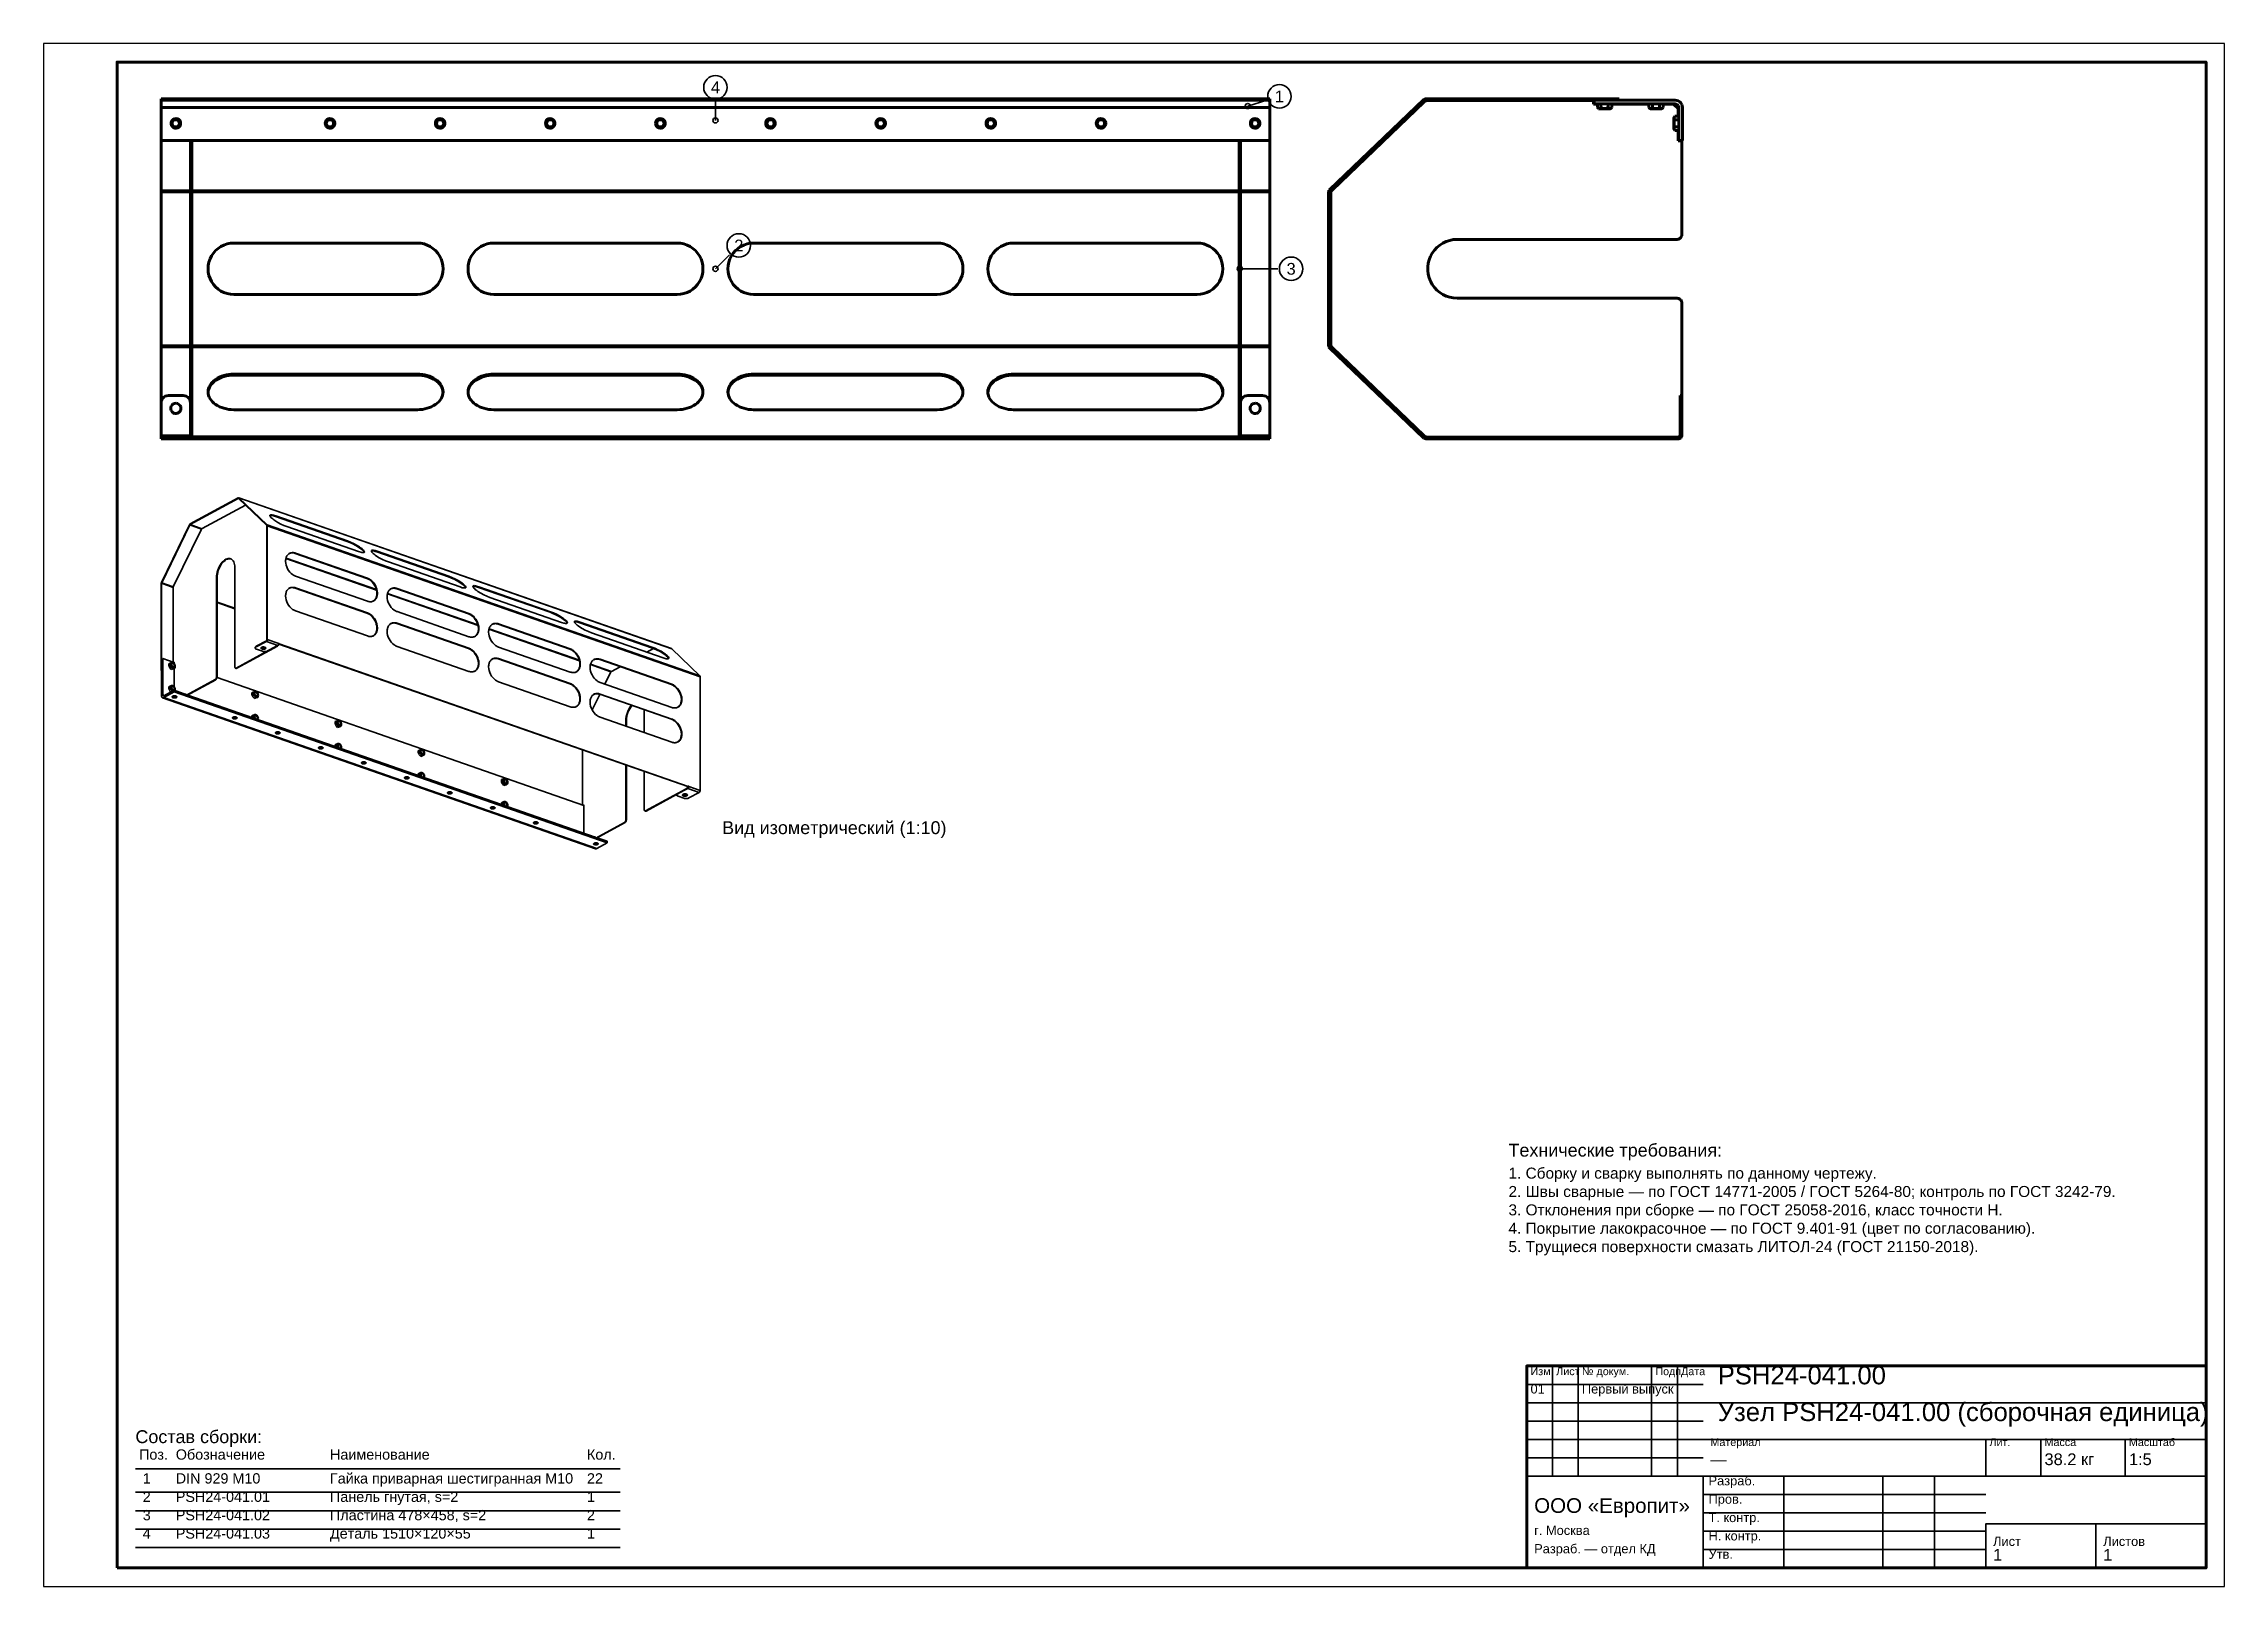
# Model space of a CAD drawing. Header units: millimetres. Extents: x 0 to 594, y 0 to 420.
import ezdxf
from ezdxf.enums import TextEntityAlignment as Align

# ---------------------------------------------------------------- set-up
doc = ezdxf.new("R2010")
doc.units = ezdxf.units.MM
doc.styles.add('GOST', font='Arial')

msp = doc.modelspace()

# ---------------------------------------------------------------- texts
at = {"color": 7, "style": 'GOST'}
for s, p in [('4', (183, 408.1)), ('1', (336.61, 405.64)), ('2', (189.36, 365.06)), ('3', (339.8, 358.7))]:
    msp.add_text(s, height=3.2, dxfattribs=at).set_placement(p, align=Align.MIDDLE)
at = {"color": 3, "style": 'GOST'}
for s, height, p in [('Вид изометрический (1:10)', 3.5, (184.83, 204.8)), ('Технические требования:', 3.5, (399, 117)), ('1. Сборку и сварку выполнять по данному чертежу.', 3, (399, 111)), ('2. Швы сварные — по ГОСТ 14771-2005 / ГОСТ 5264-80; контроль по ГОСТ 3242-79.', 3, (399, 106)), ('3. Отклонения при сборке — по ГОСТ 25058-2016, класс точности Н.', 3, (399, 101)), ('4. Покрытие лакокрасочное — по ГОСТ 9.401-91 (цвет по согласованию).', 3, (399, 96)), ('5. Трущиеся поверхности смазать ЛИТОЛ-24 (ГОСТ 21150-2018).', 3, (399, 91)), ('Изм.', 2.1, (405, 57.5)), ('Лист', 2.1, (412, 57.5)), ('№ докум.', 2.1, (419, 57.5)), ('Подп.', 2.1, (439, 57.5)), ('Дата', 2.1, (446, 57.5)), ('PSH24-041.00', 5, (456, 55)), ('01', 2.5, (405, 52.5)), ('Первый выпуск', 2.5, (419, 52.5)), ('Узел PSH24-041.00 (сборочная единица)', 5, (456, 45)), ('Состав сборки:', 3.5, (25, 39)), ('Поз.', 2.8, (26, 34.5)), ('Обозначение', 2.8, (36, 34.5)), ('Наименование', 2.8, (78, 34.5)), ('Кол.', 2.8, (148, 34.5)), ('Материал', 2.1, (454, 38.2)), ('Лит.', 2.1, (530, 38.2)), ('38.2 кг', 3.2, (545, 33)), ('Масса', 2.1, (545, 38.2)), ('Масштаб', 2.1, (568, 38.2)), ('1:5', 3.2, (568, 33)), ('1', 2.8, (27, 28)), ('DIN 929 M10', 2.8, (36, 28)), ('Гайка приварная шестигранная М10', 2.8, (78, 28)), ('22', 2.8, (148, 28)), ('Разраб.', 2.5, (453.5, 27.5)), ('—', 3.2, (454, 33)), ('2', 2.8, (27, 23)), ('PSH24-041.01', 2.8, (36, 23)), ('Панель гнутая, s=2', 2.8, (78, 23)), ('1', 2.8, (148, 23)), ('ООО «Европит»', 4, (406, 20)), ('Пров.', 2.5, (453.5, 22.5)), ('3', 2.8, (27, 18)), ('PSH24-041.02', 2.8, (36, 18)), ('Пластина 478×458, s=2', 2.8, (78, 18)), ('2', 2.8, (148, 18)), ('Т. контр.', 2.5, (453.5, 17.5)), ('4', 2.8, (27, 13)), ('PSH24-041.03', 2.8, (36, 13)), ('Деталь 1510×120×55', 2.8, (78, 13)), ('1', 2.8, (148, 13)), ('г. Москва', 2.5, (406, 14)), ('Н. контр.', 2.5, (453.5, 12.5)), ('Лист', 2.5, (531, 11)), ('Листов', 2.5, (561, 11)), ('Разраб. — отдел КД', 2.5, (406, 9)), ('Утв.', 2.5, (453.5, 7.5)), ('1', 3.2, (531, 7)), ('1', 3.2, (561, 7))]:
    msp.add_text(s, height=height, dxfattribs=at).set_placement(p)

# ---------------------------------------------------------------- linework, layer by layer
at = {"color": 1, "lineweight": 70}
for p, q in [((32, 405), (334, 405)), ((32, 404.6), (32, 405)), ((32, 404.6), (334, 404.6)), ((32, 404.6), (32, 404.59)), ((32, 404.59), (32, 404.55)), ((32, 404.55), (32, 404.49)), ((32, 404.49), (32, 404.4)), ((32, 404.4), (32, 404.29)), ((32, 404.29), (32, 404.16)), ((32, 404.16), (32, 404.01)), ((32, 404.01), (32, 403.85)), ((334, 404.6), (334, 405)), ((334, 404.59), (334, 404.6)), ((334, 404.55), (334, 404.59)), ((334, 404.49), (334, 404.55)), ((334, 404.4), (334, 404.49)), ((334, 404.29), (334, 404.4)), ((334, 404.16), (334, 404.29)), ((334, 404.01), (334, 404.16)), ((334, 403.85), (334, 404.01)), ((350.25, 380.24), (375.95, 404.78)), ((376.23, 404.49), (350.52, 379.95)), ((376.03, 404.17), (350.95, 380.15)), ((376.03, 404.17), (350.95, 380.15)), ((375.95, 404.78), (376.2, 404.94)), ((375.95, 404.78), (376.23, 404.49)), ((376.28, 404.35), (376.03, 404.17)), ((376.2, 404.94), (376.5, 405)), ((376.35, 404.57), (376.23, 404.49)), ((376.56, 404.46), (376.28, 404.35)), ((376.5, 404.6), (376.35, 404.57)), ((376.5, 405), (429.18, 405)), ((429.18, 404.6), (376.5, 404.6)), ((376.86, 404.5), (376.56, 404.46)), ((422.18, 404.5), (376.86, 404.5)), ((422.18, 404.5), (376.86, 404.5)), ((422.18, 404.5), (422.18, 403.5)), ((422.38, 404.6), (444.38, 404.6)), ((422.38, 403.6), (422.38, 404.6)), ((429.18, 404.6), (429.18, 405)), ((444.38, 404.6), (444.83, 404.55)), ((444.83, 404.55), (445.25, 404.4)), ((445.25, 404.4), (445.63, 404.16)), ((445.63, 404.16), (445.94, 403.85)), ((32, 403.85), (32, 403.66)), ((32, 403.66), (32, 403.47)), ((32, 403.47), (32, 403.26)), ((32, 403.26), (32, 403.05)), ((32, 403.05), (32, 402.82)), ((32, 402.82), (32, 402.6)), ((32, 402.6), (32, 393.6)), ((32, 402.6), (334, 402.6)), ((34.83, 398.86), (34.71, 398.49)), ((34.71, 398.49), (34.71, 398.11)), ((34.71, 398.11), (34.83, 397.74)), ((34.75, 398.3), (34.81, 398.69)), ((34.81, 397.91), (34.75, 398.3)), ((34.81, 398.69), (34.99, 399.03)), ((35.05, 399.18), (34.83, 398.86)), ((34.99, 399.03), (35.27, 399.31)), ((35.06, 398.64), (35, 398.3)), ((35, 398.3), (35.06, 397.96)), ((35.35, 399.43), (35.05, 399.18)), ((35.23, 398.94), (35.06, 398.64)), ((35.5, 399.17), (35.23, 398.94)), ((35.27, 399.31), (35.61, 399.49)), ((35.71, 399.57), (35.35, 399.43)), ((35.83, 399.28), (35.5, 399.17)), ((35.61, 399.49), (36, 399.55)), ((36.1, 399.6), (35.71, 399.57)), ((36.17, 399.28), (35.83, 399.28)), ((36, 399.55), (36.39, 399.49)), ((36.47, 399.51), (36.1, 399.6)), ((36.5, 399.17), (36.17, 399.28)), ((36.39, 399.49), (36.73, 399.31)), ((36.81, 399.32), (36.47, 399.51)), ((36.77, 398.94), (36.5, 399.17)), ((36.73, 399.31), (37.01, 399.03)), ((36.94, 398.64), (36.77, 398.94)), ((37.07, 399.03), (36.81, 399.32)), ((37, 398.3), (36.94, 398.64)), ((36.94, 397.96), (37, 398.3)), ((37.01, 399.03), (37.19, 398.69)), ((37.24, 398.68), (37.07, 399.03)), ((37.19, 398.69), (37.25, 398.3)), ((37.25, 398.3), (37.19, 397.91)), ((37.3, 398.3), (37.24, 398.68)), ((37.24, 397.92), (37.3, 398.3)), ((76.76, 398.68), (76.7, 398.3)), ((76.7, 398.3), (76.76, 397.92)), ((76.75, 398.3), (76.81, 398.69)), ((76.81, 397.91), (76.75, 398.3)), ((76.93, 399.03), (76.76, 398.68)), ((76.81, 398.69), (76.99, 399.03)), ((77.19, 399.32), (76.93, 399.03)), ((76.99, 399.03), (77.27, 399.31)), ((77.06, 398.64), (77, 398.3)), ((77, 398.3), (77.06, 397.96)), ((77.23, 398.94), (77.06, 398.64)), ((77.53, 399.51), (77.19, 399.32)), ((77.5, 399.17), (77.23, 398.94)), ((77.27, 399.31), (77.61, 399.49)), ((77.83, 399.28), (77.5, 399.17)), ((77.9, 399.6), (77.53, 399.51)), ((77.61, 399.49), (78, 399.55)), ((78.17, 399.28), (77.83, 399.28)), ((78.29, 399.57), (77.9, 399.6)), ((78, 399.55), (78.39, 399.49)), ((78.5, 399.17), (78.17, 399.28)), ((78.65, 399.43), (78.29, 399.57)), ((78.39, 399.49), (78.73, 399.31)), ((78.77, 398.94), (78.5, 399.17)), ((78.95, 399.18), (78.65, 399.43)), ((78.73, 399.31), (79.01, 399.03)), ((78.94, 398.64), (78.77, 398.94)), ((79, 398.3), (78.94, 398.64)), ((78.94, 397.96), (79, 398.3)), ((79.17, 398.86), (78.95, 399.18)), ((79.01, 399.03), (79.19, 398.69)), ((79.29, 398.49), (79.17, 398.86)), ((79.17, 397.74), (79.29, 398.11)), ((79.19, 398.69), (79.25, 398.3)), ((79.25, 398.3), (79.19, 397.91)), ((79.29, 398.11), (79.29, 398.49)), ((106.76, 398.68), (106.7, 398.3)), ((106.7, 398.3), (106.76, 397.92)), ((106.75, 398.3), (106.81, 398.69)), ((106.81, 397.91), (106.75, 398.3)), ((106.93, 399.03), (106.76, 398.68)), ((106.81, 398.69), (106.99, 399.03)), ((107.19, 399.32), (106.93, 399.03)), ((106.99, 399.03), (107.27, 399.31)), ((107.06, 398.64), (107, 398.3)), ((107, 398.3), (107.06, 397.96)), ((107.23, 398.94), (107.06, 398.64)), ((107.53, 399.51), (107.19, 399.32)), ((107.5, 399.17), (107.23, 398.94)), ((107.27, 399.31), (107.61, 399.49)), ((107.83, 399.28), (107.5, 399.17)), ((107.9, 399.6), (107.53, 399.51)), ((107.61, 399.49), (108, 399.55)), ((108.17, 399.28), (107.83, 399.28)), ((108.29, 399.57), (107.9, 399.6)), ((108, 399.55), (108.39, 399.49)), ((108.5, 399.17), (108.17, 399.28)), ((108.65, 399.43), (108.29, 399.57)), ((108.39, 399.49), (108.73, 399.31)), ((108.77, 398.94), (108.5, 399.17)), ((108.95, 399.18), (108.65, 399.43)), ((108.73, 399.31), (109.01, 399.03)), ((108.94, 398.64), (108.77, 398.94)), ((109, 398.3), (108.94, 398.64)), ((108.94, 397.96), (109, 398.3)), ((109.17, 398.86), (108.95, 399.18)), ((109.01, 399.03), (109.19, 398.69)), ((109.29, 398.49), (109.17, 398.86)), ((109.17, 397.74), (109.29, 398.11)), ((109.19, 398.69), (109.25, 398.3)), ((109.25, 398.3), (109.19, 397.91)), ((109.29, 398.11), (109.29, 398.49)), ((136.76, 398.68), (136.7, 398.3)), ((136.7, 398.3), (136.76, 397.92)), ((136.75, 398.3), (136.81, 398.69)), ((136.81, 397.91), (136.75, 398.3)), ((136.93, 399.03), (136.76, 398.68)), ((136.81, 398.69), (136.99, 399.03)), ((137.19, 399.32), (136.93, 399.03)), ((136.99, 399.03), (137.27, 399.31)), ((137.06, 398.64), (137, 398.3)), ((137, 398.3), (137.06, 397.96)), ((137.23, 398.94), (137.06, 398.64)), ((137.53, 399.51), (137.19, 399.32)), ((137.5, 399.17), (137.23, 398.94)), ((137.27, 399.31), (137.61, 399.49)), ((137.83, 399.28), (137.5, 399.17)), ((137.9, 399.6), (137.53, 399.51)), ((137.61, 399.49), (138, 399.55)), ((138.17, 399.28), (137.83, 399.28)), ((138.29, 399.57), (137.9, 399.6)), ((138, 399.55), (138.39, 399.49)), ((138.5, 399.17), (138.17, 399.28)), ((138.65, 399.43), (138.29, 399.57)), ((138.39, 399.49), (138.73, 399.31)), ((138.77, 398.94), (138.5, 399.17)), ((138.95, 399.18), (138.65, 399.43)), ((138.73, 399.31), (139.01, 399.03)), ((138.94, 398.64), (138.77, 398.94)), ((139, 398.3), (138.94, 398.64)), ((138.94, 397.96), (139, 398.3)), ((139.17, 398.86), (138.95, 399.18)), ((139.01, 399.03), (139.19, 398.69)), ((139.29, 398.49), (139.17, 398.86)), ((139.17, 397.74), (139.29, 398.11)), ((139.19, 398.69), (139.25, 398.3)), ((139.25, 398.3), (139.19, 397.91)), ((139.29, 398.11), (139.29, 398.49)), ((166.76, 398.68), (166.7, 398.3)), ((166.7, 398.3), (166.76, 397.92)), ((166.75, 398.3), (166.81, 398.69)), ((166.81, 397.91), (166.75, 398.3)), ((166.93, 399.03), (166.76, 398.68)), ((166.81, 398.69), (166.99, 399.03)), ((167.19, 399.32), (166.93, 399.03)), ((166.99, 399.03), (167.27, 399.31)), ((167.06, 398.64), (167, 398.3)), ((167, 398.3), (167.06, 397.96)), ((167.23, 398.94), (167.06, 398.64)), ((167.53, 399.51), (167.19, 399.32)), ((167.5, 399.17), (167.23, 398.94)), ((167.27, 399.31), (167.61, 399.49)), ((167.83, 399.28), (167.5, 399.17)), ((167.9, 399.6), (167.53, 399.51)), ((167.61, 399.49), (168, 399.55)), ((168.17, 399.28), (167.83, 399.28)), ((168.29, 399.57), (167.9, 399.6)), ((168, 399.55), (168.39, 399.49)), ((168.5, 399.17), (168.17, 399.28)), ((168.65, 399.43), (168.29, 399.57)), ((168.39, 399.49), (168.73, 399.31)), ((168.77, 398.94), (168.5, 399.17)), ((168.95, 399.18), (168.65, 399.43)), ((168.73, 399.31), (169.01, 399.03)), ((168.94, 398.64), (168.77, 398.94)), ((169, 398.3), (168.94, 398.64)), ((168.94, 397.96), (169, 398.3)), ((169.17, 398.86), (168.95, 399.18)), ((169.01, 399.03), (169.19, 398.69)), ((169.29, 398.49), (169.17, 398.86)), ((169.17, 397.74), (169.29, 398.11)), ((169.19, 398.69), (169.25, 398.3)), ((169.25, 398.3), (169.19, 397.91)), ((169.29, 398.11), (169.29, 398.49)), ((196.76, 398.68), (196.7, 398.3)), ((196.7, 398.3), (196.76, 397.92)), ((196.75, 398.3), (196.81, 398.69)), ((196.81, 397.91), (196.75, 398.3)), ((196.93, 399.03), (196.76, 398.68)), ((196.81, 398.69), (196.99, 399.03)), ((197.19, 399.32), (196.93, 399.03)), ((196.99, 399.03), (197.27, 399.31)), ((197.06, 398.64), (197, 398.3)), ((197, 398.3), (197.06, 397.96)), ((197.23, 398.94), (197.06, 398.64)), ((197.53, 399.51), (197.19, 399.32)), ((197.5, 399.17), (197.23, 398.94)), ((197.27, 399.31), (197.61, 399.49)), ((197.83, 399.28), (197.5, 399.17)), ((197.9, 399.6), (197.53, 399.51)), ((197.61, 399.49), (198, 399.55)), ((198.17, 399.28), (197.83, 399.28)), ((198.29, 399.57), (197.9, 399.6)), ((198, 399.55), (198.39, 399.49)), ((198.5, 399.17), (198.17, 399.28)), ((198.65, 399.43), (198.29, 399.57)), ((198.39, 399.49), (198.73, 399.31)), ((198.77, 398.94), (198.5, 399.17)), ((198.95, 399.18), (198.65, 399.43)), ((198.73, 399.31), (199.01, 399.03)), ((198.94, 398.64), (198.77, 398.94)), ((199, 398.3), (198.94, 398.64)), ((198.94, 397.96), (199, 398.3)), ((199.17, 398.86), (198.95, 399.18)), ((199.01, 399.03), (199.19, 398.69)), ((199.29, 398.49), (199.17, 398.86)), ((199.17, 397.74), (199.29, 398.11)), ((199.19, 398.69), (199.25, 398.3)), ((199.25, 398.3), (199.19, 397.91)), ((199.29, 398.11), (199.29, 398.49)), ((226.76, 398.68), (226.7, 398.3)), ((226.7, 398.3), (226.76, 397.92)), ((226.75, 398.3), (226.81, 398.69)), ((226.81, 397.91), (226.75, 398.3)), ((226.93, 399.03), (226.76, 398.68)), ((226.81, 398.69), (226.99, 399.03)), ((227.19, 399.32), (226.93, 399.03)), ((226.99, 399.03), (227.27, 399.31)), ((227.06, 398.64), (227, 398.3)), ((227, 398.3), (227.06, 397.96)), ((227.23, 398.94), (227.06, 398.64)), ((227.53, 399.51), (227.19, 399.32)), ((227.5, 399.17), (227.23, 398.94)), ((227.27, 399.31), (227.61, 399.49)), ((227.83, 399.28), (227.5, 399.17)), ((227.9, 399.6), (227.53, 399.51)), ((227.61, 399.49), (228, 399.55)), ((228.17, 399.28), (227.83, 399.28)), ((228.29, 399.57), (227.9, 399.6)), ((228, 399.55), (228.39, 399.49)), ((228.5, 399.17), (228.17, 399.28)), ((228.65, 399.43), (228.29, 399.57)), ((228.39, 399.49), (228.73, 399.31)), ((228.77, 398.94), (228.5, 399.17)), ((228.95, 399.18), (228.65, 399.43)), ((228.73, 399.31), (229.01, 399.03)), ((228.94, 398.64), (228.77, 398.94)), ((229, 398.3), (228.94, 398.64)), ((228.94, 397.96), (229, 398.3)), ((229.17, 398.86), (228.95, 399.18)), ((229.01, 399.03), (229.19, 398.69)), ((229.29, 398.49), (229.17, 398.86)), ((229.17, 397.74), (229.29, 398.11)), ((229.19, 398.69), (229.25, 398.3)), ((229.25, 398.3), (229.19, 397.91)), ((229.29, 398.11), (229.29, 398.49)), ((256.76, 398.68), (256.7, 398.3)), ((256.7, 398.3), (256.76, 397.92)), ((256.75, 398.3), (256.81, 398.69)), ((256.81, 397.91), (256.75, 398.3)), ((256.93, 399.03), (256.76, 398.68)), ((256.81, 398.69), (256.99, 399.03)), ((257.19, 399.32), (256.93, 399.03)), ((256.99, 399.03), (257.27, 399.31)), ((257.06, 398.64), (257, 398.3)), ((257, 398.3), (257.06, 397.96)), ((257.23, 398.94), (257.06, 398.64)), ((257.53, 399.51), (257.19, 399.32)), ((257.5, 399.17), (257.23, 398.94)), ((257.27, 399.31), (257.61, 399.49)), ((257.83, 399.28), (257.5, 399.17)), ((257.9, 399.6), (257.53, 399.51)), ((257.61, 399.49), (258, 399.55)), ((258.17, 399.28), (257.83, 399.28)), ((258.29, 399.57), (257.9, 399.6)), ((258, 399.55), (258.39, 399.49)), ((258.5, 399.17), (258.17, 399.28)), ((258.65, 399.43), (258.29, 399.57)), ((258.39, 399.49), (258.73, 399.31)), ((258.77, 398.94), (258.5, 399.17)), ((258.95, 399.18), (258.65, 399.43)), ((258.73, 399.31), (259.01, 399.03)), ((258.94, 398.64), (258.77, 398.94)), ((259, 398.3), (258.94, 398.64)), ((258.94, 397.96), (259, 398.3)), ((259.17, 398.86), (258.95, 399.18)), ((259.01, 399.03), (259.19, 398.69)), ((259.29, 398.49), (259.17, 398.86)), ((259.17, 397.74), (259.29, 398.11)), ((259.19, 398.69), (259.25, 398.3)), ((259.25, 398.3), (259.19, 397.91)), ((259.29, 398.11), (259.29, 398.49)), ((286.76, 398.68), (286.7, 398.3)), ((286.7, 398.3), (286.76, 397.92)), ((286.75, 398.3), (286.81, 398.69)), ((286.81, 397.91), (286.75, 398.3)), ((286.93, 399.03), (286.76, 398.68)), ((286.81, 398.69), (286.99, 399.03)), ((287.19, 399.32), (286.93, 399.03)), ((286.99, 399.03), (287.27, 399.31)), ((287.06, 398.64), (287, 398.3)), ((287, 398.3), (287.06, 397.96)), ((287.23, 398.94), (287.06, 398.64)), ((287.53, 399.51), (287.19, 399.32)), ((287.5, 399.17), (287.23, 398.94)), ((287.27, 399.31), (287.61, 399.49)), ((287.83, 399.28), (287.5, 399.17)), ((287.9, 399.6), (287.53, 399.51)), ((287.61, 399.49), (288, 399.55)), ((288.17, 399.28), (287.83, 399.28)), ((288.29, 399.57), (287.9, 399.6)), ((288, 399.55), (288.39, 399.49)), ((288.5, 399.17), (288.17, 399.28)), ((288.65, 399.43), (288.29, 399.57)), ((288.39, 399.49), (288.73, 399.31)), ((288.77, 398.94), (288.5, 399.17)), ((288.95, 399.18), (288.65, 399.43)), ((288.73, 399.31), (289.01, 399.03)), ((288.94, 398.64), (288.77, 398.94)), ((289, 398.3), (288.94, 398.64)), ((288.94, 397.96), (289, 398.3)), ((289.17, 398.86), (288.95, 399.18)), ((289.01, 399.03), (289.19, 398.69)), ((289.29, 398.49), (289.17, 398.86)), ((289.17, 397.74), (289.29, 398.11)), ((289.19, 398.69), (289.25, 398.3)), ((289.25, 398.3), (289.19, 397.91)), ((289.29, 398.11), (289.29, 398.49)), ((328.76, 398.68), (328.7, 398.3)), ((328.7, 398.3), (328.76, 397.92)), ((328.75, 398.3), (328.81, 398.69)), ((328.81, 397.91), (328.75, 398.3)), ((328.93, 399.03), (328.76, 398.68)), ((328.81, 398.69), (328.99, 399.03)), ((329.19, 399.32), (328.93, 399.03)), ((328.99, 399.03), (329.27, 399.31)), ((329.06, 398.64), (329, 398.3)), ((329, 398.3), (329.06, 397.96)), ((329.23, 398.94), (329.06, 398.64)), ((329.53, 399.51), (329.19, 399.32)), ((329.5, 399.17), (329.23, 398.94)), ((329.27, 399.31), (329.61, 399.49)), ((329.83, 399.28), (329.5, 399.17)), ((329.9, 399.6), (329.53, 399.51)), ((329.61, 399.49), (330, 399.55)), ((330.17, 399.28), (329.83, 399.28)), ((330.29, 399.57), (329.9, 399.6)), ((330, 399.55), (330.39, 399.49)), ((330.5, 399.17), (330.17, 399.28)), ((330.65, 399.43), (330.29, 399.57)), ((330.39, 399.49), (330.73, 399.31)), ((330.77, 398.94), (330.5, 399.17)), ((330.95, 399.18), (330.65, 399.43)), ((330.73, 399.31), (331.01, 399.03)), ((330.94, 398.64), (330.77, 398.94)), ((331, 398.3), (330.94, 398.64)), ((330.94, 397.96), (331, 398.3)), ((331.17, 398.86), (330.95, 399.18)), ((331.01, 399.03), (331.19, 398.69)), ((331.29, 398.49), (331.17, 398.86)), ((331.17, 397.74), (331.29, 398.11)), ((331.19, 398.69), (331.25, 398.3)), ((331.25, 398.3), (331.19, 397.91)), ((331.29, 398.11), (331.29, 398.49)), ((334, 403.66), (334, 403.85)), ((334, 403.47), (334, 403.66)), ((334, 403.26), (334, 403.47)), ((334, 403.05), (334, 403.26)), ((334, 402.82), (334, 403.05)), ((334, 402.6), (334, 402.82)), ((334, 393.6), (334, 402.6)), ((422.18, 403.5), (423.22, 403.5)), ((422.38, 403.6), (444.38, 403.6)), ((423.22, 402.57), (423.22, 403.6)), ((423.48, 402.37), (423.22, 402.57)), ((423.56, 402.23), (423.22, 402.57)), ((423.71, 402.31), (423.48, 402.37)), ((423.56, 402.23), (423.6, 402.23)), ((423.6, 402.23), (423.72, 402.23)), ((423.94, 402.37), (423.71, 402.31)), ((423.72, 402.23), (423.91, 402.23)), ((423.91, 402.23), (424.17, 402.23)), ((424.2, 402.57), (423.94, 402.37)), ((424.17, 402.23), (424.48, 402.23)), ((424.2, 402.57), (424.2, 403.6)), ((424.72, 402.37), (424.2, 402.57)), ((424.48, 402.23), (424.82, 402.23)), ((425.18, 402.31), (424.72, 402.37)), ((424.82, 402.23), (425.18, 402.23)), ((425.64, 402.37), (425.18, 402.31)), ((425.18, 402.23), (425.54, 402.23)), ((425.54, 402.23), (425.89, 402.23)), ((426.16, 402.57), (425.64, 402.37)), ((425.89, 402.23), (426.19, 402.23)), ((426.16, 402.57), (426.16, 403.6)), ((426.42, 402.37), (426.16, 402.57)), ((426.19, 402.23), (426.45, 402.23)), ((426.65, 402.31), (426.42, 402.37)), ((426.45, 402.23), (426.64, 402.23)), ((426.64, 402.23), (426.76, 402.23)), ((426.89, 402.37), (426.65, 402.31)), ((426.76, 402.23), (426.8, 402.23)), ((427.14, 402.57), (426.8, 402.23)), ((427.14, 402.57), (426.89, 402.37)), ((427.14, 402.57), (427.14, 403.6)), ((427.14, 403.5), (437.22, 403.5)), ((437.22, 402.57), (437.22, 403.6)), ((437.48, 402.37), (437.22, 402.57)), ((437.56, 402.23), (437.22, 402.57)), ((437.71, 402.31), (437.48, 402.37)), ((437.56, 402.23), (437.6, 402.23)), ((437.6, 402.23), (437.72, 402.23)), ((437.94, 402.37), (437.71, 402.31)), ((437.72, 402.23), (437.91, 402.23)), ((437.91, 402.23), (438.17, 402.23)), ((438.2, 402.57), (437.94, 402.37)), ((438.17, 402.23), (438.48, 402.23)), ((438.2, 402.57), (438.2, 403.6)), ((438.72, 402.37), (438.2, 402.57)), ((438.48, 402.23), (438.82, 402.23)), ((439.18, 402.31), (438.72, 402.37)), ((438.82, 402.23), (439.18, 402.23)), ((439.64, 402.37), (439.18, 402.31)), ((439.18, 402.23), (439.54, 402.23)), ((439.54, 402.23), (439.89, 402.23)), ((440.16, 402.57), (439.64, 402.37)), ((439.89, 402.23), (440.19, 402.23)), ((440.16, 402.57), (440.16, 403.6)), ((440.42, 402.37), (440.16, 402.57)), ((440.19, 402.23), (440.45, 402.23)), ((440.65, 402.31), (440.42, 402.37)), ((440.45, 402.23), (440.64, 402.23)), ((440.64, 402.23), (440.76, 402.23)), ((440.89, 402.37), (440.65, 402.31)), ((440.76, 402.23), (440.8, 402.23)), ((441.14, 402.57), (440.8, 402.23)), ((441.14, 402.57), (440.89, 402.37)), ((441.14, 402.57), (441.14, 403.6)), ((441.14, 403.5), (443.98, 403.5)), ((445.18, 402.3), (443.98, 403.5)), ((444.01, 399.92), (444.35, 400.26)), ((444.01, 399.92), (444.01, 399.88)), ((444.01, 399.88), (444.01, 399.76)), ((444.01, 399.76), (444.01, 399.57)), ((444.01, 399.57), (444.01, 399.31)), ((444.01, 399.31), (444.01, 399)), ((444.01, 399), (444.01, 398.66)), ((444.01, 398.66), (444.01, 398.3)), ((444.01, 398.3), (444.01, 397.94)), ((444.09, 399.77), (444.15, 400)), ((444.15, 399.54), (444.09, 399.77)), ((444.09, 398.3), (444.15, 398.76)), ((444.15, 397.84), (444.09, 398.3)), ((444.15, 400), (444.35, 400.26)), ((444.35, 399.28), (444.15, 399.54)), ((444.15, 398.76), (444.35, 399.28)), ((444.35, 400.26), (445.38, 400.26)), ((444.35, 399.28), (445.38, 399.28)), ((444.38, 403.6), (444.69, 403.55)), ((444.69, 403.55), (444.97, 403.41)), ((444.97, 403.41), (445.19, 403.19)), ((445.18, 402.3), (445.18, 400.26)), ((445.19, 403.19), (445.33, 402.91)), ((445.33, 402.91), (445.38, 402.6)), ((445.38, 402.6), (445.38, 393.6)), ((445.94, 403.85), (446.18, 403.47)), ((446.18, 403.47), (446.33, 403.05)), ((446.33, 403.05), (446.38, 402.6)), ((446.38, 402.6), (446.38, 393.6)), ((32, 393.6), (32, 379.95)), ((32, 393.6), (334, 393.6)), ((34.99, 397.57), (34.81, 397.91)), ((34.83, 397.74), (35.05, 397.42)), ((35.27, 397.29), (34.99, 397.57)), ((35.05, 397.42), (35.35, 397.17)), ((35.06, 397.96), (35.23, 397.66)), ((35.23, 397.66), (35.5, 397.43)), ((35.61, 397.11), (35.27, 397.29)), ((35.35, 397.17), (35.71, 397.03)), ((35.5, 397.43), (35.83, 397.32)), ((36, 397.05), (35.61, 397.11)), ((35.71, 397.03), (36.1, 397)), ((35.83, 397.32), (36.17, 397.32)), ((36.39, 397.11), (36, 397.05)), ((36.1, 397), (36.47, 397.09)), ((36.17, 397.32), (36.5, 397.43)), ((36.73, 397.29), (36.39, 397.11)), ((36.47, 397.09), (36.81, 397.28)), ((36.5, 397.43), (36.77, 397.66)), ((37.01, 397.57), (36.73, 397.29)), ((36.77, 397.66), (36.94, 397.96)), ((36.81, 397.28), (37.07, 397.57)), ((37.19, 397.91), (37.01, 397.57)), ((37.07, 397.57), (37.24, 397.92)), ((40, 393.6), (40, 393.5)), ((40, 367.9), (40, 393.5)), ((40, 393.5), (40.4, 393.5)), ((40.4, 393.5), (40.4, 393.6)), ((40.4, 367.9), (40.4, 393.5)), ((76.76, 397.92), (76.93, 397.57)), ((76.99, 397.57), (76.81, 397.91)), ((76.93, 397.57), (77.19, 397.28)), ((77.27, 397.29), (76.99, 397.57)), ((77.06, 397.96), (77.23, 397.66)), ((77.19, 397.28), (77.53, 397.09)), ((77.23, 397.66), (77.5, 397.43)), ((77.61, 397.11), (77.27, 397.29)), ((77.5, 397.43), (77.83, 397.32)), ((77.53, 397.09), (77.9, 397)), ((78, 397.05), (77.61, 397.11)), ((77.83, 397.32), (78.17, 397.32)), ((77.9, 397), (78.29, 397.03)), ((78.39, 397.11), (78, 397.05)), ((78.17, 397.32), (78.5, 397.43)), ((78.29, 397.03), (78.65, 397.17)), ((78.73, 397.29), (78.39, 397.11)), ((78.5, 397.43), (78.77, 397.66)), ((78.65, 397.17), (78.95, 397.42)), ((79.01, 397.57), (78.73, 397.29)), ((78.77, 397.66), (78.94, 397.96)), ((78.95, 397.42), (79.17, 397.74)), ((79.19, 397.91), (79.01, 397.57)), ((106.76, 397.92), (106.93, 397.57)), ((106.99, 397.57), (106.81, 397.91)), ((106.93, 397.57), (107.19, 397.28)), ((107.27, 397.29), (106.99, 397.57)), ((107.06, 397.96), (107.23, 397.66)), ((107.19, 397.28), (107.53, 397.09)), ((107.23, 397.66), (107.5, 397.43)), ((107.61, 397.11), (107.27, 397.29)), ((107.5, 397.43), (107.83, 397.32)), ((107.53, 397.09), (107.9, 397)), ((108, 397.05), (107.61, 397.11)), ((107.83, 397.32), (108.17, 397.32)), ((107.9, 397), (108.29, 397.03)), ((108.39, 397.11), (108, 397.05)), ((108.17, 397.32), (108.5, 397.43)), ((108.29, 397.03), (108.65, 397.17)), ((108.73, 397.29), (108.39, 397.11)), ((108.5, 397.43), (108.77, 397.66)), ((108.65, 397.17), (108.95, 397.42)), ((109.01, 397.57), (108.73, 397.29)), ((108.77, 397.66), (108.94, 397.96)), ((108.95, 397.42), (109.17, 397.74)), ((109.19, 397.91), (109.01, 397.57)), ((136.76, 397.92), (136.93, 397.57)), ((136.99, 397.57), (136.81, 397.91)), ((136.93, 397.57), (137.19, 397.28)), ((137.27, 397.29), (136.99, 397.57)), ((137.06, 397.96), (137.23, 397.66)), ((137.19, 397.28), (137.53, 397.09)), ((137.23, 397.66), (137.5, 397.43)), ((137.61, 397.11), (137.27, 397.29)), ((137.5, 397.43), (137.83, 397.32)), ((137.53, 397.09), (137.9, 397)), ((138, 397.05), (137.61, 397.11)), ((137.83, 397.32), (138.17, 397.32)), ((137.9, 397), (138.29, 397.03)), ((138.39, 397.11), (138, 397.05)), ((138.17, 397.32), (138.5, 397.43)), ((138.29, 397.03), (138.65, 397.17)), ((138.73, 397.29), (138.39, 397.11)), ((138.5, 397.43), (138.77, 397.66)), ((138.65, 397.17), (138.95, 397.42)), ((139.01, 397.57), (138.73, 397.29)), ((138.77, 397.66), (138.94, 397.96)), ((138.95, 397.42), (139.17, 397.74)), ((139.19, 397.91), (139.01, 397.57)), ((166.76, 397.92), (166.93, 397.57)), ((166.99, 397.57), (166.81, 397.91)), ((166.93, 397.57), (167.19, 397.28)), ((167.27, 397.29), (166.99, 397.57)), ((167.06, 397.96), (167.23, 397.66)), ((167.19, 397.28), (167.53, 397.09)), ((167.23, 397.66), (167.5, 397.43)), ((167.61, 397.11), (167.27, 397.29)), ((167.5, 397.43), (167.83, 397.32)), ((167.53, 397.09), (167.9, 397)), ((168, 397.05), (167.61, 397.11)), ((167.83, 397.32), (168.17, 397.32)), ((167.9, 397), (168.29, 397.03)), ((168.39, 397.11), (168, 397.05)), ((168.17, 397.32), (168.5, 397.43)), ((168.29, 397.03), (168.65, 397.17)), ((168.73, 397.29), (168.39, 397.11)), ((168.5, 397.43), (168.77, 397.66)), ((168.65, 397.17), (168.95, 397.42)), ((169.01, 397.57), (168.73, 397.29)), ((168.77, 397.66), (168.94, 397.96)), ((168.95, 397.42), (169.17, 397.74)), ((169.19, 397.91), (169.01, 397.57)), ((196.76, 397.92), (196.93, 397.57)), ((196.99, 397.57), (196.81, 397.91)), ((196.93, 397.57), (197.19, 397.28)), ((197.27, 397.29), (196.99, 397.57)), ((197.06, 397.96), (197.23, 397.66)), ((197.19, 397.28), (197.53, 397.09)), ((197.23, 397.66), (197.5, 397.43)), ((197.61, 397.11), (197.27, 397.29)), ((197.5, 397.43), (197.83, 397.32)), ((197.53, 397.09), (197.9, 397)), ((198, 397.05), (197.61, 397.11)), ((197.83, 397.32), (198.17, 397.32)), ((197.9, 397), (198.29, 397.03)), ((198.39, 397.11), (198, 397.05)), ((198.17, 397.32), (198.5, 397.43)), ((198.29, 397.03), (198.65, 397.17)), ((198.73, 397.29), (198.39, 397.11)), ((198.5, 397.43), (198.77, 397.66)), ((198.65, 397.17), (198.95, 397.42)), ((199.01, 397.57), (198.73, 397.29)), ((198.77, 397.66), (198.94, 397.96)), ((198.95, 397.42), (199.17, 397.74)), ((199.19, 397.91), (199.01, 397.57)), ((226.76, 397.92), (226.93, 397.57)), ((226.99, 397.57), (226.81, 397.91)), ((226.93, 397.57), (227.19, 397.28)), ((227.27, 397.29), (226.99, 397.57)), ((227.06, 397.96), (227.23, 397.66)), ((227.19, 397.28), (227.53, 397.09)), ((227.23, 397.66), (227.5, 397.43)), ((227.61, 397.11), (227.27, 397.29)), ((227.5, 397.43), (227.83, 397.32)), ((227.53, 397.09), (227.9, 397)), ((228, 397.05), (227.61, 397.11)), ((227.83, 397.32), (228.17, 397.32)), ((227.9, 397), (228.29, 397.03)), ((228.39, 397.11), (228, 397.05)), ((228.17, 397.32), (228.5, 397.43)), ((228.29, 397.03), (228.65, 397.17)), ((228.73, 397.29), (228.39, 397.11)), ((228.5, 397.43), (228.77, 397.66)), ((228.65, 397.17), (228.95, 397.42)), ((229.01, 397.57), (228.73, 397.29)), ((228.77, 397.66), (228.94, 397.96)), ((228.95, 397.42), (229.17, 397.74)), ((229.19, 397.91), (229.01, 397.57)), ((256.76, 397.92), (256.93, 397.57)), ((256.99, 397.57), (256.81, 397.91)), ((256.93, 397.57), (257.19, 397.28)), ((257.27, 397.29), (256.99, 397.57)), ((257.06, 397.96), (257.23, 397.66)), ((257.19, 397.28), (257.53, 397.09)), ((257.23, 397.66), (257.5, 397.43)), ((257.61, 397.11), (257.27, 397.29)), ((257.5, 397.43), (257.83, 397.32)), ((257.53, 397.09), (257.9, 397)), ((258, 397.05), (257.61, 397.11)), ((257.83, 397.32), (258.17, 397.32)), ((257.9, 397), (258.29, 397.03)), ((258.39, 397.11), (258, 397.05)), ((258.17, 397.32), (258.5, 397.43)), ((258.29, 397.03), (258.65, 397.17)), ((258.73, 397.29), (258.39, 397.11)), ((258.5, 397.43), (258.77, 397.66)), ((258.65, 397.17), (258.95, 397.42)), ((259.01, 397.57), (258.73, 397.29)), ((258.77, 397.66), (258.94, 397.96)), ((258.95, 397.42), (259.17, 397.74)), ((259.19, 397.91), (259.01, 397.57)), ((286.76, 397.92), (286.93, 397.57)), ((286.99, 397.57), (286.81, 397.91)), ((286.93, 397.57), (287.19, 397.28)), ((287.27, 397.29), (286.99, 397.57)), ((287.06, 397.96), (287.23, 397.66)), ((287.19, 397.28), (287.53, 397.09)), ((287.23, 397.66), (287.5, 397.43)), ((287.61, 397.11), (287.27, 397.29)), ((287.5, 397.43), (287.83, 397.32)), ((287.53, 397.09), (287.9, 397)), ((288, 397.05), (287.61, 397.11)), ((287.83, 397.32), (288.17, 397.32)), ((287.9, 397), (288.29, 397.03)), ((288.39, 397.11), (288, 397.05)), ((288.17, 397.32), (288.5, 397.43)), ((288.29, 397.03), (288.65, 397.17)), ((288.73, 397.29), (288.39, 397.11)), ((288.5, 397.43), (288.77, 397.66)), ((288.65, 397.17), (288.95, 397.42)), ((289.01, 397.57), (288.73, 397.29)), ((288.77, 397.66), (288.94, 397.96)), ((288.95, 397.42), (289.17, 397.74)), ((289.19, 397.91), (289.01, 397.57)), ((325.6, 393.6), (325.6, 393.5)), ((325.6, 367.9), (325.6, 393.5)), ((325.6, 393.5), (326, 393.5)), ((326, 393.5), (326, 393.6)), ((326, 367.9), (326, 393.5)), ((328.76, 397.92), (328.93, 397.57)), ((328.99, 397.57), (328.81, 397.91)), ((328.93, 397.57), (329.19, 397.28)), ((329.27, 397.29), (328.99, 397.57)), ((329.06, 397.96), (329.23, 397.66)), ((329.19, 397.28), (329.53, 397.09)), ((329.23, 397.66), (329.5, 397.43)), ((329.61, 397.11), (329.27, 397.29)), ((329.5, 397.43), (329.83, 397.32)), ((329.53, 397.09), (329.9, 397)), ((330, 397.05), (329.61, 397.11)), ((329.83, 397.32), (330.17, 397.32)), ((329.9, 397), (330.29, 397.03)), ((330.39, 397.11), (330, 397.05)), ((330.17, 397.32), (330.5, 397.43)), ((330.29, 397.03), (330.65, 397.17)), ((330.73, 397.29), (330.39, 397.11)), ((330.5, 397.43), (330.77, 397.66)), ((330.65, 397.17), (330.95, 397.42)), ((331.01, 397.57), (330.73, 397.29)), ((330.77, 397.66), (330.94, 397.96)), ((330.95, 397.42), (331.17, 397.74)), ((331.19, 397.91), (331.01, 397.57)), ((334, 393.6), (334, 379.95)), ((444.01, 397.94), (444.01, 397.6)), ((444.01, 397.6), (444.01, 397.29)), ((444.01, 397.29), (444.01, 397.03)), ((444.01, 397.03), (444.01, 396.84)), ((444.01, 396.84), (444.01, 396.72)), ((444.01, 396.72), (444.01, 396.68)), ((444.35, 396.34), (444.01, 396.68)), ((444.09, 396.83), (444.15, 397.06)), ((444.15, 396.6), (444.09, 396.83)), ((444.35, 397.32), (444.15, 397.84)), ((444.15, 397.06), (444.35, 397.32)), ((444.35, 396.34), (444.15, 396.6)), ((444.35, 397.32), (445.38, 397.32)), ((444.35, 396.34), (445.38, 396.34)), ((445.18, 396.34), (445.18, 393.5)), ((445.18, 393.5), (446.18, 393.5)), ((445.38, 393.6), (446.38, 393.6)), ((446.18, 367.9), (446.18, 393.5)), ((350.11, 380.07), (350.25, 380.24)), ((350.25, 380.24), (350.52, 379.95)), ((32, 379.95), (32, 379.93)), ((32, 379.95), (40, 379.95)), ((32, 379.93), (32, 379.91)), ((32, 379.91), (32, 379.9)), ((32, 379.9), (32, 379.88)), ((32, 379.88), (32, 379.86)), ((32, 379.86), (32, 379.84)), ((32, 379.84), (32, 379.82)), ((32, 379.82), (32, 379.79)), ((32, 379.79), (32, 379.77)), ((32, 379.77), (32, 379.75)), ((32, 379.75), (32, 379.73)), ((32, 379.73), (32, 379.7)), ((32, 379.7), (32, 379.68)), ((32, 379.68), (32, 379.66)), ((32, 379.66), (32, 337.74)), ((32, 379.66), (40, 379.66)), ((40.4, 379.95), (325.6, 379.95)), ((40.4, 379.66), (325.6, 379.66)), ((326, 379.95), (334, 379.95)), ((326, 379.66), (334, 379.66)), ((334, 379.95), (334, 379.93)), ((334, 379.93), (334, 379.91)), ((334, 379.91), (334, 379.9)), ((334, 379.9), (334, 379.88)), ((334, 379.88), (334, 379.86)), ((334, 379.86), (334, 379.84)), ((334, 379.84), (334, 379.82)), ((334, 379.82), (334, 379.79)), ((334, 379.79), (334, 379.77)), ((334, 379.77), (334, 379.75)), ((334, 379.75), (334, 379.73)), ((334, 379.73), (334, 379.7)), ((334, 379.7), (334, 379.68)), ((334, 379.68), (334, 379.66)), ((334, 379.66), (334, 337.74)), ((350, 379.66), (350.03, 379.87)), ((350, 337.74), (350, 379.66)), ((350.03, 379.87), (350.11, 380.07)), ((350.43, 379.82), (350.4, 379.66)), ((350.4, 379.66), (350.4, 337.74)), ((350.52, 379.95), (350.43, 379.82)), ((350.62, 379.61), (350.58, 379.29)), ((350.58, 379.29), (350.58, 338.11)), ((350.58, 379.29), (350.58, 338.11)), ((350.75, 379.9), (350.62, 379.61)), ((350.95, 380.15), (350.75, 379.9)), ((40, 367.77), (40, 367.9)), ((40, 367.9), (40.4, 367.9)), ((40, 367.63), (40, 367.77)), ((40, 367.5), (40, 367.63)), ((40, 367.38), (40, 367.5)), ((40, 367.26), (40, 367.38)), ((40, 367.15), (40, 367.26)), ((40, 367.05), (40, 367.15)), ((40, 366.96), (40, 367.05)), ((40, 366.88), (40, 366.96)), ((40, 366.82), (40, 366.88)), ((40, 366.77), (40, 366.82)), ((40, 366.73), (40, 366.77)), ((40, 366.71), (40, 366.73)), ((40, 366.7), (40, 366.71)), ((40, 366.5), (40, 366.7)), ((40.4, 366.7), (40, 366.7)), ((40, 365.91), (40, 366.5)), ((40, 364.95), (40, 365.91)), ((40, 363.69), (40, 364.95)), ((40, 362.17), (40, 363.69)), ((40.4, 367.9), (40.4, 367.77)), ((40.4, 367.77), (40.4, 367.63)), ((40.4, 367.63), (40.4, 367.5)), ((40.4, 367.5), (40.4, 367.38)), ((40.4, 367.38), (40.4, 367.26)), ((40.4, 367.26), (40.4, 367.15)), ((40.4, 367.15), (40.4, 367.05)), ((40.4, 367.05), (40.4, 366.96)), ((40.4, 366.96), (40.4, 366.88)), ((40.4, 366.88), (40.4, 366.82)), ((40.4, 366.82), (40.4, 366.77)), ((40.4, 366.77), (40.4, 366.73)), ((40.4, 366.73), (40.4, 366.71)), ((40.4, 366.71), (40.4, 366.7)), ((40.4, 366.5), (40.4, 366.7)), ((40.4, 365.91), (40.4, 366.5)), ((40.4, 364.95), (40.4, 365.91)), ((40.4, 363.69), (40.4, 364.95)), ((40.4, 362.17), (40.4, 363.69)), ((46.25, 362.96), (45.74, 362.2)), ((46.85, 363.65), (46.25, 362.96)), ((47.54, 364.25), (46.85, 363.65)), ((48.3, 364.76), (47.54, 364.25)), ((49.12, 365.17), (48.3, 364.76)), ((49.99, 365.46), (49.12, 365.17)), ((50.89, 365.64), (49.99, 365.46)), ((51.8, 365.7), (50.89, 365.64)), ((101.8, 365.7), (51.8, 365.7)), ((102.71, 365.64), (101.8, 365.7)), ((103.61, 365.46), (102.71, 365.64)), ((104.48, 365.17), (103.61, 365.46)), ((105.3, 364.76), (104.48, 365.17)), ((106.06, 364.25), (105.3, 364.76)), ((106.75, 363.65), (106.06, 364.25)), ((107.35, 362.96), (106.75, 363.65)), ((107.86, 362.2), (107.35, 362.96)), ((117.05, 362.96), (116.54, 362.2)), ((117.65, 363.65), (117.05, 362.96)), ((118.34, 364.25), (117.65, 363.65)), ((119.1, 364.76), (118.34, 364.25)), ((119.92, 365.17), (119.1, 364.76)), ((120.79, 365.46), (119.92, 365.17)), ((121.69, 365.64), (120.79, 365.46)), ((122.6, 365.7), (121.69, 365.64)), ((172.6, 365.7), (122.6, 365.7)), ((173.51, 365.64), (172.6, 365.7)), ((174.41, 365.46), (173.51, 365.64)), ((175.28, 365.17), (174.41, 365.46)), ((176.1, 364.76), (175.28, 365.17)), ((176.86, 364.25), (176.1, 364.76)), ((177.55, 363.65), (176.86, 364.25)), ((178.15, 362.96), (177.55, 363.65)), ((178.66, 362.2), (178.15, 362.96)), ((187.85, 362.96), (187.34, 362.2)), ((188.45, 363.65), (187.85, 362.96)), ((189.14, 364.25), (188.45, 363.65)), ((189.9, 364.76), (189.14, 364.25)), ((190.72, 365.17), (189.9, 364.76)), ((191.59, 365.46), (190.72, 365.17)), ((192.49, 365.64), (191.59, 365.46)), ((193.4, 365.7), (192.49, 365.64)), ((243.4, 365.7), (193.4, 365.7)), ((244.31, 365.64), (243.4, 365.7)), ((245.21, 365.46), (244.31, 365.64)), ((246.08, 365.17), (245.21, 365.46)), ((246.9, 364.76), (246.08, 365.17)), ((247.66, 364.25), (246.9, 364.76)), ((248.35, 363.65), (247.66, 364.25)), ((248.95, 362.96), (248.35, 363.65)), ((249.46, 362.2), (248.95, 362.96)), ((258.65, 362.96), (258.14, 362.2)), ((259.25, 363.65), (258.65, 362.96)), ((259.94, 364.25), (259.25, 363.65)), ((260.7, 364.76), (259.94, 364.25)), ((261.52, 365.17), (260.7, 364.76)), ((262.39, 365.46), (261.52, 365.17)), ((263.29, 365.64), (262.39, 365.46)), ((264.2, 365.7), (263.29, 365.64)), ((314.2, 365.7), (264.2, 365.7)), ((315.11, 365.64), (314.2, 365.7)), ((316.01, 365.46), (315.11, 365.64)), ((316.88, 365.17), (316.01, 365.46)), ((317.7, 364.76), (316.88, 365.17)), ((318.46, 364.25), (317.7, 364.76)), ((319.15, 363.65), (318.46, 364.25)), ((319.75, 362.96), (319.15, 363.65)), ((320.26, 362.2), (319.75, 362.96)), ((325.6, 367.77), (325.6, 367.9)), ((325.6, 367.9), (326, 367.9)), ((325.6, 367.63), (325.6, 367.77)), ((325.6, 367.5), (325.6, 367.63)), ((325.6, 367.38), (325.6, 367.5)), ((325.6, 367.26), (325.6, 367.38)), ((325.6, 367.15), (325.6, 367.26)), ((325.6, 367.05), (325.6, 367.15)), ((325.6, 366.96), (325.6, 367.05)), ((325.6, 366.88), (325.6, 366.96)), ((325.6, 366.82), (325.6, 366.88)), ((325.6, 366.77), (325.6, 366.82)), ((325.6, 366.73), (325.6, 366.77)), ((325.6, 366.71), (325.6, 366.73)), ((325.6, 366.7), (325.6, 366.71)), ((325.6, 366.5), (325.6, 366.7)), ((326, 366.7), (325.6, 366.7)), ((325.6, 365.91), (325.6, 366.5)), ((325.6, 364.95), (325.6, 365.91)), ((325.6, 363.69), (325.6, 364.95)), ((325.6, 362.17), (325.6, 363.69)), ((326, 367.9), (326, 367.77)), ((326, 367.77), (326, 367.63)), ((326, 367.63), (326, 367.5)), ((326, 367.5), (326, 367.38)), ((326, 367.38), (326, 367.26)), ((326, 367.26), (326, 367.15)), ((326, 367.15), (326, 367.05)), ((326, 367.05), (326, 366.96)), ((326, 366.96), (326, 366.88)), ((326, 366.88), (326, 366.82)), ((326, 366.82), (326, 366.77)), ((326, 366.77), (326, 366.73)), ((326, 366.73), (326, 366.71)), ((326, 366.71), (326, 366.7)), ((326, 366.5), (326, 366.7)), ((326, 365.91), (326, 366.5)), ((326, 364.95), (326, 365.91)), ((326, 363.69), (326, 364.95)), ((326, 362.17), (326, 363.69)), ((377.74, 362.11), (378.23, 362.99)), ((377.74, 362.11), (378.23, 362.99)), ((378.23, 362.99), (378.82, 363.8)), ((378.23, 362.99), (378.82, 363.8)), ((378.82, 363.8), (379.5, 364.53)), ((378.82, 363.8), (379.5, 364.53)), ((379.5, 364.53), (380.28, 365.17)), ((379.5, 364.53), (380.28, 365.17)), ((380.28, 365.17), (381.13, 365.71)), ((380.28, 365.17), (381.13, 365.71)), ((381.13, 365.71), (382.04, 366.14)), ((381.13, 365.71), (382.04, 366.14)), ((382.04, 366.14), (382.99, 366.45)), ((382.04, 366.14), (382.99, 366.45)), ((382.99, 366.45), (383.98, 366.64)), ((382.99, 366.45), (383.98, 366.64)), ((383.98, 366.64), (384.98, 366.7)), ((383.98, 366.64), (384.98, 366.7)), ((384.98, 366.7), (444.98, 366.7)), ((384.98, 366.7), (444.98, 366.7)), ((444.98, 366.7), (445.35, 366.76)), ((445.35, 366.76), (445.69, 366.93)), ((445.69, 366.93), (445.95, 367.19)), ((445.95, 367.19), (446.12, 367.53)), ((446.12, 367.53), (446.18, 367.9)), ((40, 360.48), (40, 362.17)), ((40, 358.7), (40, 360.48)), ((40, 356.92), (40, 358.7)), ((40, 355.23), (40, 356.92)), ((40.4, 360.48), (40.4, 362.17)), ((40.4, 358.7), (40.4, 360.48)), ((40.4, 356.92), (40.4, 358.7)), ((40.4, 355.23), (40.4, 356.92)), ((44.86, 359.61), (44.8, 358.7)), ((44.8, 358.7), (44.86, 357.79)), ((45.04, 360.51), (44.86, 359.61)), ((44.86, 357.79), (45.04, 356.89)), ((45.33, 361.38), (45.04, 360.51)), ((45.04, 356.89), (45.33, 356.02)), ((45.74, 362.2), (45.33, 361.38)), ((108.27, 361.38), (107.86, 362.2)), ((108.56, 360.51), (108.27, 361.38)), ((108.27, 356.02), (108.56, 356.89)), ((108.74, 359.61), (108.56, 360.51)), ((108.56, 356.89), (108.74, 357.79)), ((108.8, 358.7), (108.74, 359.61)), ((108.74, 357.79), (108.8, 358.7)), ((115.66, 359.61), (115.6, 358.7)), ((115.6, 358.7), (115.66, 357.79)), ((115.84, 360.51), (115.66, 359.61)), ((115.66, 357.79), (115.84, 356.89)), ((116.13, 361.38), (115.84, 360.51)), ((115.84, 356.89), (116.13, 356.02)), ((116.54, 362.2), (116.13, 361.38)), ((179.07, 361.38), (178.66, 362.2)), ((179.36, 360.51), (179.07, 361.38)), ((179.07, 356.02), (179.36, 356.89)), ((179.54, 359.61), (179.36, 360.51)), ((179.36, 356.89), (179.54, 357.79)), ((179.6, 358.7), (179.54, 359.61)), ((179.54, 357.79), (179.6, 358.7)), ((186.46, 359.61), (186.4, 358.7)), ((186.4, 358.7), (186.46, 357.79)), ((186.64, 360.51), (186.46, 359.61)), ((186.46, 357.79), (186.64, 356.89)), ((186.93, 361.38), (186.64, 360.51)), ((186.64, 356.89), (186.93, 356.02)), ((187.34, 362.2), (186.93, 361.38)), ((249.87, 361.38), (249.46, 362.2)), ((250.16, 360.51), (249.87, 361.38)), ((249.87, 356.02), (250.16, 356.89)), ((250.34, 359.61), (250.16, 360.51)), ((250.16, 356.89), (250.34, 357.79)), ((250.4, 358.7), (250.34, 359.61)), ((250.34, 357.79), (250.4, 358.7)), ((257.26, 359.61), (257.2, 358.7)), ((257.2, 358.7), (257.26, 357.79)), ((257.44, 360.51), (257.26, 359.61)), ((257.26, 357.79), (257.44, 356.89)), ((257.73, 361.38), (257.44, 360.51)), ((257.44, 356.89), (257.73, 356.02)), ((258.14, 362.2), (257.73, 361.38)), ((320.67, 361.38), (320.26, 362.2)), ((320.96, 360.51), (320.67, 361.38)), ((320.67, 356.02), (320.96, 356.89)), ((321.14, 359.61), (320.96, 360.51)), ((320.96, 356.89), (321.14, 357.79)), ((321.2, 358.7), (321.14, 359.61)), ((321.14, 357.79), (321.2, 358.7)), ((325.6, 360.48), (325.6, 362.17)), ((325.6, 358.7), (325.6, 360.48)), ((325.6, 356.92), (325.6, 358.7)), ((325.6, 355.23), (325.6, 356.92)), ((326, 360.48), (326, 362.17)), ((326, 358.7), (326, 360.48)), ((326, 356.92), (326, 358.7)), ((326, 355.23), (326, 356.92)), ((377, 359.2), (377.12, 360.2)), ((377, 359.2), (377.12, 360.2)), ((377, 358.2), (377, 359.2)), ((377, 358.2), (377, 359.2)), ((377.12, 357.2), (377, 358.2)), ((377.12, 357.2), (377, 358.2)), ((377.12, 360.2), (377.37, 361.17)), ((377.12, 360.2), (377.37, 361.17)), ((377.37, 356.23), (377.12, 357.2)), ((377.37, 356.23), (377.12, 357.2)), ((377.37, 361.17), (377.74, 362.11)), ((377.37, 361.17), (377.74, 362.11)), ((40, 353.71), (40, 355.23)), ((40, 352.45), (40, 353.71)), ((40, 351.49), (40, 352.45)), ((40, 350.9), (40, 351.49)), ((40, 350.7), (40, 350.9)), ((40, 350.69), (40, 350.7)), ((40, 350.7), (40.4, 350.7)), ((40.4, 350.7), (40, 350.7)), ((40, 350.67), (40, 350.69)), ((40, 350.63), (40, 350.67)), ((40, 350.58), (40, 350.63)), ((40, 350.52), (40, 350.58)), ((40, 350.44), (40, 350.52)), ((40.4, 353.71), (40.4, 355.23)), ((40.4, 352.45), (40.4, 353.71)), ((40.4, 351.49), (40.4, 352.45)), ((40.4, 350.9), (40.4, 351.49)), ((40.4, 350.7), (40.4, 350.9)), ((40.4, 350.7), (40.4, 350.69)), ((40.4, 350.69), (40.4, 350.67)), ((40.4, 350.67), (40.4, 350.63)), ((40.4, 350.63), (40.4, 350.58)), ((40.4, 350.58), (40.4, 350.52)), ((40.4, 350.52), (40.4, 350.44)), ((45.33, 356.02), (45.74, 355.2)), ((45.74, 355.2), (46.25, 354.44)), ((46.25, 354.44), (46.85, 353.75)), ((46.85, 353.75), (47.54, 353.15)), ((47.54, 353.15), (48.3, 352.64)), ((48.3, 352.64), (49.12, 352.23)), ((49.12, 352.23), (49.99, 351.94)), ((49.99, 351.94), (50.89, 351.76)), ((50.89, 351.76), (51.8, 351.7)), ((51.8, 351.7), (101.8, 351.7)), ((101.8, 351.7), (102.71, 351.76)), ((102.71, 351.76), (103.61, 351.94)), ((103.61, 351.94), (104.48, 352.23)), ((104.48, 352.23), (105.3, 352.64)), ((105.3, 352.64), (106.06, 353.15)), ((106.06, 353.15), (106.75, 353.75)), ((106.75, 353.75), (107.35, 354.44)), ((107.35, 354.44), (107.86, 355.2)), ((107.86, 355.2), (108.27, 356.02)), ((116.13, 356.02), (116.54, 355.2)), ((116.54, 355.2), (117.05, 354.44)), ((117.05, 354.44), (117.65, 353.75)), ((117.65, 353.75), (118.34, 353.15)), ((118.34, 353.15), (119.1, 352.64)), ((119.1, 352.64), (119.92, 352.23)), ((119.92, 352.23), (120.79, 351.94)), ((120.79, 351.94), (121.69, 351.76)), ((121.69, 351.76), (122.6, 351.7)), ((122.6, 351.7), (172.6, 351.7)), ((172.6, 351.7), (173.51, 351.76)), ((173.51, 351.76), (174.41, 351.94)), ((174.41, 351.94), (175.28, 352.23)), ((175.28, 352.23), (176.1, 352.64)), ((176.1, 352.64), (176.86, 353.15)), ((176.86, 353.15), (177.55, 353.75)), ((177.55, 353.75), (178.15, 354.44)), ((178.15, 354.44), (178.66, 355.2)), ((178.66, 355.2), (179.07, 356.02)), ((186.93, 356.02), (187.34, 355.2)), ((187.34, 355.2), (187.85, 354.44)), ((187.85, 354.44), (188.45, 353.75)), ((188.45, 353.75), (189.14, 353.15)), ((189.14, 353.15), (189.9, 352.64)), ((189.9, 352.64), (190.72, 352.23)), ((190.72, 352.23), (191.59, 351.94)), ((191.59, 351.94), (192.49, 351.76)), ((192.49, 351.76), (193.4, 351.7)), ((193.4, 351.7), (243.4, 351.7)), ((243.4, 351.7), (244.31, 351.76)), ((244.31, 351.76), (245.21, 351.94)), ((245.21, 351.94), (246.08, 352.23)), ((246.08, 352.23), (246.9, 352.64)), ((246.9, 352.64), (247.66, 353.15)), ((247.66, 353.15), (248.35, 353.75)), ((248.35, 353.75), (248.95, 354.44)), ((248.95, 354.44), (249.46, 355.2)), ((249.46, 355.2), (249.87, 356.02)), ((257.73, 356.02), (258.14, 355.2)), ((258.14, 355.2), (258.65, 354.44)), ((258.65, 354.44), (259.25, 353.75)), ((259.25, 353.75), (259.94, 353.15)), ((259.94, 353.15), (260.7, 352.64)), ((260.7, 352.64), (261.52, 352.23)), ((261.52, 352.23), (262.39, 351.94)), ((262.39, 351.94), (263.29, 351.76)), ((263.29, 351.76), (264.2, 351.7)), ((264.2, 351.7), (314.2, 351.7)), ((314.2, 351.7), (315.11, 351.76)), ((315.11, 351.76), (316.01, 351.94)), ((316.01, 351.94), (316.88, 352.23)), ((316.88, 352.23), (317.7, 352.64)), ((317.7, 352.64), (318.46, 353.15)), ((318.46, 353.15), (319.15, 353.75)), ((319.15, 353.75), (319.75, 354.44)), ((319.75, 354.44), (320.26, 355.2)), ((320.26, 355.2), (320.67, 356.02)), ((325.6, 353.71), (325.6, 355.23)), ((325.6, 352.45), (325.6, 353.71)), ((325.6, 351.49), (325.6, 352.45)), ((325.6, 350.9), (325.6, 351.49)), ((325.6, 350.7), (325.6, 350.9)), ((325.6, 350.69), (325.6, 350.7)), ((325.6, 350.7), (326, 350.7)), ((326, 350.7), (325.6, 350.7)), ((325.6, 350.67), (325.6, 350.69)), ((325.6, 350.63), (325.6, 350.67)), ((325.6, 350.58), (325.6, 350.63)), ((325.6, 350.52), (325.6, 350.58)), ((325.6, 350.44), (325.6, 350.52)), ((326, 353.71), (326, 355.23)), ((326, 352.45), (326, 353.71)), ((326, 351.49), (326, 352.45)), ((326, 350.9), (326, 351.49)), ((326, 350.7), (326, 350.9)), ((326, 350.7), (326, 350.69)), ((326, 350.69), (326, 350.67)), ((326, 350.67), (326, 350.63)), ((326, 350.63), (326, 350.58)), ((326, 350.58), (326, 350.52)), ((326, 350.52), (326, 350.44)), ((377.74, 355.29), (377.37, 356.23)), ((377.74, 355.29), (377.37, 356.23)), ((378.23, 354.41), (377.74, 355.29)), ((378.23, 354.41), (377.74, 355.29)), ((378.82, 353.6), (378.23, 354.41)), ((378.82, 353.6), (378.23, 354.41)), ((379.5, 352.87), (378.82, 353.6)), ((379.5, 352.87), (378.82, 353.6)), ((380.28, 352.23), (379.5, 352.87)), ((380.28, 352.23), (379.5, 352.87)), ((381.13, 351.69), (380.28, 352.23)), ((381.13, 351.69), (380.28, 352.23)), ((382.04, 351.26), (381.13, 351.69)), ((382.04, 351.26), (381.13, 351.69)), ((382.99, 350.95), (382.04, 351.26)), ((382.99, 350.95), (382.04, 351.26)), ((383.98, 350.76), (382.99, 350.95)), ((383.98, 350.76), (382.99, 350.95)), ((384.98, 350.7), (383.98, 350.76)), ((384.98, 350.7), (383.98, 350.76)), ((444.98, 350.7), (384.98, 350.7)), ((445.35, 350.64), (444.98, 350.7)), ((445.69, 350.47), (445.35, 350.64)), ((445.95, 350.21), (445.69, 350.47)), ((40, 350.35), (40, 350.44)), ((40, 350.25), (40, 350.35)), ((40, 350.14), (40, 350.25)), ((40, 350.02), (40, 350.14)), ((40, 349.9), (40, 350.02)), ((40, 349.77), (40, 349.9)), ((40, 349.63), (40, 349.77)), ((40, 349.5), (40, 349.63)), ((40, 314.1), (40, 349.5)), ((40.4, 349.5), (40, 349.5)), ((40.4, 350.44), (40.4, 350.35)), ((40.4, 350.35), (40.4, 350.25)), ((40.4, 350.25), (40.4, 350.14)), ((40.4, 350.14), (40.4, 350.02)), ((40.4, 350.02), (40.4, 349.9)), ((40.4, 349.9), (40.4, 349.77)), ((40.4, 349.77), (40.4, 349.63)), ((40.4, 349.63), (40.4, 349.5)), ((40.4, 314.1), (40.4, 349.5)), ((325.6, 350.35), (325.6, 350.44)), ((325.6, 350.25), (325.6, 350.35)), ((325.6, 350.14), (325.6, 350.25)), ((325.6, 350.02), (325.6, 350.14)), ((325.6, 349.9), (325.6, 350.02)), ((325.6, 349.77), (325.6, 349.9)), ((325.6, 349.63), (325.6, 349.77)), ((325.6, 349.5), (325.6, 349.63)), ((325.6, 314.1), (325.6, 349.5)), ((326, 349.5), (325.6, 349.5)), ((326, 350.44), (326, 350.35)), ((326, 350.35), (326, 350.25)), ((326, 350.25), (326, 350.14)), ((326, 350.14), (326, 350.02)), ((326, 350.02), (326, 349.9)), ((326, 349.9), (326, 349.77)), ((326, 349.77), (326, 349.63)), ((326, 349.63), (326, 349.5)), ((326, 314.1), (326, 349.5)), ((446.12, 349.87), (445.95, 350.21)), ((446.18, 349.5), (446.12, 349.87)), ((446.18, 324.2), (446.18, 349.5)), ((446.18, 324.2), (446.18, 349.5)), ((32, 337.74), (32, 337.72)), ((32, 337.74), (40, 337.74)), ((32, 337.72), (32, 337.7)), ((32, 337.7), (32, 337.67)), ((32, 337.67), (32, 337.65)), ((32, 337.65), (32, 337.63)), ((32, 337.63), (32, 337.61)), ((32, 337.61), (32, 337.58)), ((32, 337.58), (32, 337.56)), ((32, 337.56), (32, 337.54)), ((32, 337.54), (32, 337.52)), ((32, 337.52), (32, 337.5)), ((32, 337.5), (32, 337.49)), ((32, 337.49), (32, 337.47)), ((32, 337.47), (32, 337.45)), ((32, 337.45), (32, 313.2)), ((32, 337.45), (40, 337.45)), ((40.4, 337.74), (325.6, 337.74)), ((40.4, 337.45), (325.6, 337.45)), ((326, 337.74), (334, 337.74)), ((326, 337.45), (334, 337.45)), ((334, 337.74), (334, 337.72)), ((334, 337.72), (334, 337.7)), ((334, 337.7), (334, 337.67)), ((334, 337.67), (334, 337.65)), ((334, 337.65), (334, 337.63)), ((334, 337.63), (334, 337.61)), ((334, 337.61), (334, 337.58)), ((334, 337.58), (334, 337.56)), ((334, 337.56), (334, 337.54)), ((334, 337.54), (334, 337.52)), ((334, 337.52), (334, 337.5)), ((334, 337.5), (334, 337.49)), ((334, 337.49), (334, 337.47)), ((334, 337.47), (334, 337.45)), ((334, 337.45), (334, 313.2)), ((350.03, 337.53), (350, 337.74)), ((350.11, 337.33), (350.03, 337.53)), ((350.25, 337.16), (350.11, 337.33)), ((350.25, 337.16), (350.52, 337.45)), ((375.95, 312.62), (350.25, 337.16)), ((350.4, 337.74), (350.43, 337.58)), ((350.43, 337.58), (350.52, 337.45)), ((350.52, 337.45), (376.23, 312.91)), ((350.58, 338.11), (350.62, 337.79)), ((350.62, 337.79), (350.75, 337.5)), ((350.75, 337.5), (350.95, 337.25)), ((350.95, 337.25), (376.03, 313.23)), ((350.95, 337.25), (376.03, 313.23)), ((45.33, 327.03), (45.1, 326.59)), ((45.15, 326.41), (45.39, 326.84)), ((45.63, 327.46), (45.33, 327.03)), ((45.39, 326.84), (45.7, 327.26)), ((45.98, 327.87), (45.63, 327.46)), ((45.7, 327.26), (46.05, 327.65)), ((46.39, 328.25), (45.98, 327.87)), ((46.05, 327.65), (46.46, 328.02)), ((46.85, 328.6), (46.39, 328.25)), ((46.46, 328.02), (46.92, 328.36)), ((47.36, 328.92), (46.85, 328.6)), ((46.92, 328.36), (47.43, 328.67)), ((47.91, 329.2), (47.36, 328.92)), ((47.43, 328.67), (47.98, 328.94)), ((48.5, 329.45), (47.91, 329.2)), ((47.98, 328.94), (48.56, 329.18)), ((49.12, 329.65), (48.5, 329.45)), ((48.56, 329.18), (49.17, 329.37)), ((49.77, 329.81), (49.12, 329.65)), ((49.17, 329.37), (49.81, 329.53)), ((50.43, 329.92), (49.77, 329.81)), ((49.81, 329.53), (50.46, 329.64)), ((51.11, 329.99), (50.43, 329.92)), ((50.46, 329.64), (51.13, 329.7)), ((51.8, 330.02), (51.11, 329.99)), ((51.13, 329.7), (51.8, 329.73)), ((101.8, 330.02), (51.8, 330.02)), ((51.8, 329.73), (51.8, 330.02)), ((51.8, 329.73), (101.8, 329.73)), ((102.49, 329.99), (101.8, 330.02)), ((101.8, 329.73), (101.8, 330.02)), ((101.8, 329.73), (102.47, 329.7)), ((102.47, 329.7), (103.14, 329.64)), ((103.17, 329.92), (102.49, 329.99)), ((103.14, 329.64), (103.79, 329.53)), ((103.83, 329.81), (103.17, 329.92)), ((103.79, 329.53), (104.43, 329.37)), ((104.48, 329.65), (103.83, 329.81)), ((104.43, 329.37), (105.04, 329.18)), ((105.1, 329.45), (104.48, 329.65)), ((105.04, 329.18), (105.62, 328.94)), ((105.69, 329.2), (105.1, 329.45)), ((105.62, 328.94), (106.17, 328.67)), ((106.24, 328.92), (105.69, 329.2)), ((106.17, 328.67), (106.68, 328.36)), ((106.75, 328.6), (106.24, 328.92)), ((106.68, 328.36), (107.14, 328.02)), ((107.21, 328.25), (106.75, 328.6)), ((107.14, 328.02), (107.55, 327.65)), ((107.62, 327.87), (107.21, 328.25)), ((107.55, 327.65), (107.9, 327.26)), ((107.97, 327.46), (107.62, 327.87)), ((107.9, 327.26), (108.21, 326.84)), ((108.27, 327.03), (107.97, 327.46)), ((108.21, 326.84), (108.45, 326.41)), ((108.5, 326.59), (108.27, 327.03)), ((116.13, 327.03), (115.9, 326.59)), ((115.95, 326.41), (116.19, 326.84)), ((116.43, 327.46), (116.13, 327.03)), ((116.19, 326.84), (116.5, 327.26)), ((116.78, 327.87), (116.43, 327.46)), ((116.5, 327.26), (116.85, 327.65)), ((117.19, 328.25), (116.78, 327.87)), ((116.85, 327.65), (117.26, 328.02)), ((117.65, 328.6), (117.19, 328.25)), ((117.26, 328.02), (117.72, 328.36)), ((118.16, 328.92), (117.65, 328.6)), ((117.72, 328.36), (118.23, 328.67)), ((118.71, 329.2), (118.16, 328.92)), ((118.23, 328.67), (118.78, 328.94)), ((119.3, 329.45), (118.71, 329.2)), ((118.78, 328.94), (119.36, 329.18)), ((119.92, 329.65), (119.3, 329.45)), ((119.36, 329.18), (119.97, 329.37)), ((120.57, 329.81), (119.92, 329.65)), ((119.97, 329.37), (120.61, 329.53)), ((121.23, 329.92), (120.57, 329.81)), ((120.61, 329.53), (121.26, 329.64)), ((121.91, 329.99), (121.23, 329.92)), ((121.26, 329.64), (121.93, 329.7)), ((122.6, 330.02), (121.91, 329.99)), ((121.93, 329.7), (122.6, 329.73)), ((172.6, 330.02), (122.6, 330.02)), ((122.6, 329.73), (122.6, 330.02)), ((122.6, 329.73), (172.6, 329.73)), ((173.29, 329.99), (172.6, 330.02)), ((172.6, 329.73), (172.6, 330.02)), ((172.6, 329.73), (173.27, 329.7)), ((173.27, 329.7), (173.94, 329.64)), ((173.97, 329.92), (173.29, 329.99)), ((173.94, 329.64), (174.59, 329.53)), ((174.63, 329.81), (173.97, 329.92)), ((174.59, 329.53), (175.23, 329.37)), ((175.28, 329.65), (174.63, 329.81)), ((175.23, 329.37), (175.84, 329.18)), ((175.9, 329.45), (175.28, 329.65)), ((175.84, 329.18), (176.42, 328.94)), ((176.49, 329.2), (175.9, 329.45)), ((176.42, 328.94), (176.97, 328.67)), ((177.04, 328.92), (176.49, 329.2)), ((176.97, 328.67), (177.48, 328.36)), ((177.55, 328.6), (177.04, 328.92)), ((177.48, 328.36), (177.94, 328.02)), ((178.01, 328.25), (177.55, 328.6)), ((177.94, 328.02), (178.35, 327.65)), ((178.42, 327.87), (178.01, 328.25)), ((178.35, 327.65), (178.7, 327.26)), ((178.77, 327.46), (178.42, 327.87)), ((178.7, 327.26), (179.01, 326.84)), ((179.07, 327.03), (178.77, 327.46)), ((179.01, 326.84), (179.25, 326.41)), ((179.3, 326.59), (179.07, 327.03)), ((186.93, 327.03), (186.7, 326.59)), ((186.75, 326.41), (186.99, 326.84)), ((187.23, 327.46), (186.93, 327.03)), ((186.99, 326.84), (187.3, 327.26)), ((187.58, 327.87), (187.23, 327.46)), ((187.3, 327.26), (187.65, 327.65)), ((187.99, 328.25), (187.58, 327.87)), ((187.65, 327.65), (188.06, 328.02)), ((188.45, 328.6), (187.99, 328.25)), ((188.06, 328.02), (188.52, 328.36)), ((188.96, 328.92), (188.45, 328.6)), ((188.52, 328.36), (189.03, 328.67)), ((189.51, 329.2), (188.96, 328.92)), ((189.03, 328.67), (189.58, 328.94)), ((190.1, 329.45), (189.51, 329.2)), ((189.58, 328.94), (190.16, 329.18)), ((190.72, 329.65), (190.1, 329.45)), ((190.16, 329.18), (190.77, 329.37)), ((191.37, 329.81), (190.72, 329.65)), ((190.77, 329.37), (191.41, 329.53)), ((192.03, 329.92), (191.37, 329.81)), ((191.41, 329.53), (192.06, 329.64)), ((192.71, 329.99), (192.03, 329.92)), ((192.06, 329.64), (192.73, 329.7)), ((193.4, 330.02), (192.71, 329.99)), ((192.73, 329.7), (193.4, 329.73)), ((243.4, 330.02), (193.4, 330.02)), ((193.4, 329.73), (193.4, 330.02)), ((193.4, 329.73), (243.4, 329.73)), ((244.09, 329.99), (243.4, 330.02)), ((243.4, 329.73), (243.4, 330.02)), ((243.4, 329.73), (244.07, 329.7)), ((244.07, 329.7), (244.74, 329.64)), ((244.77, 329.92), (244.09, 329.99)), ((244.74, 329.64), (245.39, 329.53)), ((245.43, 329.81), (244.77, 329.92)), ((245.39, 329.53), (246.03, 329.37)), ((246.08, 329.65), (245.43, 329.81)), ((246.03, 329.37), (246.64, 329.18)), ((246.7, 329.45), (246.08, 329.65)), ((246.64, 329.18), (247.22, 328.94)), ((247.29, 329.2), (246.7, 329.45)), ((247.22, 328.94), (247.77, 328.67)), ((247.84, 328.92), (247.29, 329.2)), ((247.77, 328.67), (248.28, 328.36)), ((248.35, 328.6), (247.84, 328.92)), ((248.28, 328.36), (248.74, 328.02)), ((248.81, 328.25), (248.35, 328.6)), ((248.74, 328.02), (249.15, 327.65)), ((249.22, 327.87), (248.81, 328.25)), ((249.15, 327.65), (249.5, 327.26)), ((249.57, 327.46), (249.22, 327.87)), ((249.5, 327.26), (249.81, 326.84)), ((249.87, 327.03), (249.57, 327.46)), ((249.81, 326.84), (250.05, 326.41)), ((250.1, 326.59), (249.87, 327.03)), ((257.73, 327.03), (257.5, 326.59)), ((257.55, 326.41), (257.79, 326.84)), ((258.03, 327.46), (257.73, 327.03)), ((257.79, 326.84), (258.1, 327.26)), ((258.38, 327.87), (258.03, 327.46)), ((258.1, 327.26), (258.45, 327.65)), ((258.79, 328.25), (258.38, 327.87)), ((258.45, 327.65), (258.86, 328.02)), ((259.25, 328.6), (258.79, 328.25)), ((258.86, 328.02), (259.32, 328.36)), ((259.76, 328.92), (259.25, 328.6)), ((259.32, 328.36), (259.83, 328.67)), ((260.31, 329.2), (259.76, 328.92)), ((259.83, 328.67), (260.38, 328.94)), ((260.9, 329.45), (260.31, 329.2)), ((260.38, 328.94), (260.96, 329.18)), ((261.52, 329.65), (260.9, 329.45)), ((260.96, 329.18), (261.57, 329.37)), ((262.17, 329.81), (261.52, 329.65)), ((261.57, 329.37), (262.21, 329.53)), ((262.83, 329.92), (262.17, 329.81)), ((262.21, 329.53), (262.86, 329.64)), ((263.51, 329.99), (262.83, 329.92)), ((262.86, 329.64), (263.53, 329.7)), ((264.2, 330.02), (263.51, 329.99)), ((263.53, 329.7), (264.2, 329.73)), ((314.2, 330.02), (264.2, 330.02)), ((264.2, 329.73), (264.2, 330.02)), ((264.2, 329.73), (314.2, 329.73)), ((314.89, 329.99), (314.2, 330.02)), ((314.2, 329.73), (314.2, 330.02)), ((314.2, 329.73), (314.87, 329.7)), ((314.87, 329.7), (315.54, 329.64)), ((315.57, 329.92), (314.89, 329.99)), ((315.54, 329.64), (316.19, 329.53)), ((316.23, 329.81), (315.57, 329.92)), ((316.19, 329.53), (316.83, 329.37)), ((316.88, 329.65), (316.23, 329.81)), ((316.83, 329.37), (317.44, 329.18)), ((317.5, 329.45), (316.88, 329.65)), ((317.44, 329.18), (318.02, 328.94)), ((318.09, 329.2), (317.5, 329.45)), ((318.02, 328.94), (318.57, 328.67)), ((318.64, 328.92), (318.09, 329.2)), ((318.57, 328.67), (319.08, 328.36)), ((319.15, 328.6), (318.64, 328.92)), ((319.08, 328.36), (319.54, 328.02)), ((319.61, 328.25), (319.15, 328.6)), ((319.54, 328.02), (319.95, 327.65)), ((320.02, 327.87), (319.61, 328.25)), ((319.95, 327.65), (320.3, 327.26)), ((320.37, 327.46), (320.02, 327.87)), ((320.3, 327.26), (320.61, 326.84)), ((320.67, 327.03), (320.37, 327.46)), ((320.61, 326.84), (320.85, 326.41)), ((320.9, 326.59), (320.67, 327.03)), ((32.05, 322.65), (32, 322.2)), ((32, 322.2), (32, 313.2)), ((32.2, 323.07), (32.05, 322.65)), ((32.44, 323.45), (32.2, 323.07)), ((32.75, 323.76), (32.44, 323.45)), ((33.13, 324), (32.75, 323.76)), ((33.55, 324.15), (33.13, 324)), ((34, 324.2), (33.55, 324.15)), ((38, 324.2), (34, 324.2)), ((34.74, 321.31), (34.62, 320.91)), ((34.62, 320.91), (34.62, 320.49)), ((34.97, 321.65), (34.74, 321.31)), ((35.3, 321.91), (34.97, 321.65)), ((35.69, 322.06), (35.3, 321.91)), ((36.1, 322.1), (35.69, 322.06)), ((36.51, 322), (36.1, 322.1)), ((36.87, 321.79), (36.51, 322)), ((37.16, 321.49), (36.87, 321.79)), ((37.34, 321.11), (37.16, 321.49)), ((37.4, 320.7), (37.34, 321.11)), ((38.45, 324.15), (38, 324.2)), ((38.87, 324), (38.45, 324.15)), ((39.25, 323.76), (38.87, 324)), ((39.56, 323.45), (39.25, 323.76)), ((39.8, 323.07), (39.56, 323.45)), ((39.95, 322.65), (39.8, 323.07)), ((40, 322.2), (39.95, 322.65)), ((40, 313.2), (40, 322.2)), ((44.83, 325.66), (44.8, 325.18)), ((44.8, 325.04), (44.86, 325.5)), ((44.8, 325.18), (44.83, 324.71)), ((44.93, 326.12), (44.83, 325.66)), ((44.83, 324.71), (44.93, 324.24)), ((44.86, 325.5), (44.97, 325.96)), ((45.1, 326.59), (44.93, 326.12)), ((44.93, 324.24), (45.1, 323.78)), ((44.97, 325.96), (45.15, 326.41)), ((45.1, 323.78), (45.33, 323.33)), ((45.33, 323.33), (45.63, 322.9)), ((45.63, 322.9), (45.98, 322.5)), ((45.98, 322.5), (46.39, 322.12)), ((46.39, 322.12), (46.85, 321.76)), ((46.85, 321.76), (47.36, 321.44)), ((47.36, 321.44), (47.91, 321.16)), ((47.91, 321.16), (48.5, 320.92)), ((48.5, 320.92), (49.12, 320.72)), ((104.48, 320.72), (105.1, 320.92)), ((105.1, 320.92), (105.69, 321.16)), ((105.69, 321.16), (106.24, 321.44)), ((106.24, 321.44), (106.75, 321.76)), ((106.75, 321.76), (107.21, 322.12)), ((107.21, 322.12), (107.62, 322.5)), ((107.62, 322.5), (107.97, 322.9)), ((107.97, 322.9), (108.27, 323.33)), ((108.27, 323.33), (108.5, 323.78)), ((108.45, 326.41), (108.63, 325.96)), ((108.67, 326.12), (108.5, 326.59)), ((108.5, 323.78), (108.67, 324.24)), ((108.63, 325.96), (108.74, 325.5)), ((108.77, 325.66), (108.67, 326.12)), ((108.67, 324.24), (108.77, 324.71)), ((108.74, 325.5), (108.8, 325.04)), ((108.8, 325.18), (108.77, 325.66)), ((108.77, 324.71), (108.8, 325.18)), ((115.63, 325.66), (115.6, 325.18)), ((115.6, 325.04), (115.66, 325.5)), ((115.6, 325.18), (115.63, 324.71)), ((115.73, 326.12), (115.63, 325.66)), ((115.63, 324.71), (115.73, 324.24)), ((115.66, 325.5), (115.77, 325.96)), ((115.9, 326.59), (115.73, 326.12)), ((115.73, 324.24), (115.9, 323.78)), ((115.77, 325.96), (115.95, 326.41)), ((115.9, 323.78), (116.13, 323.33)), ((116.13, 323.33), (116.43, 322.9)), ((116.43, 322.9), (116.78, 322.5)), ((116.78, 322.5), (117.19, 322.12)), ((117.19, 322.12), (117.65, 321.76)), ((117.65, 321.76), (118.16, 321.44)), ((118.16, 321.44), (118.71, 321.16)), ((118.71, 321.16), (119.3, 320.92)), ((119.3, 320.92), (119.92, 320.72)), ((175.28, 320.72), (175.9, 320.92)), ((175.9, 320.92), (176.49, 321.16)), ((176.49, 321.16), (177.04, 321.44)), ((177.04, 321.44), (177.55, 321.76)), ((177.55, 321.76), (178.01, 322.12)), ((178.01, 322.12), (178.42, 322.5)), ((178.42, 322.5), (178.77, 322.9)), ((178.77, 322.9), (179.07, 323.33)), ((179.07, 323.33), (179.3, 323.78)), ((179.25, 326.41), (179.43, 325.96)), ((179.47, 326.12), (179.3, 326.59)), ((179.3, 323.78), (179.47, 324.24)), ((179.43, 325.96), (179.54, 325.5)), ((179.57, 325.66), (179.47, 326.12)), ((179.47, 324.24), (179.57, 324.71)), ((179.54, 325.5), (179.6, 325.04)), ((179.6, 325.18), (179.57, 325.66)), ((179.57, 324.71), (179.6, 325.18)), ((186.43, 325.66), (186.4, 325.18)), ((186.4, 325.04), (186.46, 325.5)), ((186.4, 325.18), (186.43, 324.71)), ((186.53, 326.12), (186.43, 325.66)), ((186.43, 324.71), (186.53, 324.24)), ((186.46, 325.5), (186.57, 325.96)), ((186.7, 326.59), (186.53, 326.12)), ((186.53, 324.24), (186.7, 323.78)), ((186.57, 325.96), (186.75, 326.41)), ((186.7, 323.78), (186.93, 323.33)), ((186.93, 323.33), (187.23, 322.9)), ((187.23, 322.9), (187.58, 322.5)), ((187.58, 322.5), (187.99, 322.12)), ((187.99, 322.12), (188.45, 321.76)), ((188.45, 321.76), (188.96, 321.44)), ((188.96, 321.44), (189.51, 321.16)), ((189.51, 321.16), (190.1, 320.92)), ((190.1, 320.92), (190.72, 320.72)), ((246.08, 320.72), (246.7, 320.92)), ((246.7, 320.92), (247.29, 321.16)), ((247.29, 321.16), (247.84, 321.44)), ((247.84, 321.44), (248.35, 321.76)), ((248.35, 321.76), (248.81, 322.12)), ((248.81, 322.12), (249.22, 322.5)), ((249.22, 322.5), (249.57, 322.9)), ((249.57, 322.9), (249.87, 323.33)), ((249.87, 323.33), (250.1, 323.78)), ((250.05, 326.41), (250.23, 325.96)), ((250.27, 326.12), (250.1, 326.59)), ((250.1, 323.78), (250.27, 324.24)), ((250.23, 325.96), (250.34, 325.5)), ((250.37, 325.66), (250.27, 326.12)), ((250.27, 324.24), (250.37, 324.71)), ((250.34, 325.5), (250.4, 325.04)), ((250.4, 325.18), (250.37, 325.66)), ((250.37, 324.71), (250.4, 325.18)), ((257.23, 325.66), (257.2, 325.18)), ((257.2, 325.04), (257.26, 325.5)), ((257.2, 325.18), (257.23, 324.71)), ((257.33, 326.12), (257.23, 325.66)), ((257.23, 324.71), (257.33, 324.24)), ((257.26, 325.5), (257.37, 325.96)), ((257.5, 326.59), (257.33, 326.12)), ((257.33, 324.24), (257.5, 323.78)), ((257.37, 325.96), (257.55, 326.41)), ((257.5, 323.78), (257.73, 323.33)), ((257.73, 323.33), (258.03, 322.9)), ((258.03, 322.9), (258.38, 322.5)), ((258.38, 322.5), (258.79, 322.12)), ((258.79, 322.12), (259.25, 321.76)), ((259.25, 321.76), (259.76, 321.44)), ((259.76, 321.44), (260.31, 321.16)), ((260.31, 321.16), (260.9, 320.92)), ((260.9, 320.92), (261.52, 320.72)), ((316.88, 320.72), (317.5, 320.92)), ((317.5, 320.92), (318.09, 321.16)), ((318.09, 321.16), (318.64, 321.44)), ((318.64, 321.44), (319.15, 321.76)), ((319.15, 321.76), (319.61, 322.12)), ((319.61, 322.12), (320.02, 322.5)), ((320.02, 322.5), (320.37, 322.9)), ((320.37, 322.9), (320.67, 323.33)), ((320.67, 323.33), (320.9, 323.78)), ((320.85, 326.41), (321.03, 325.96)), ((321.07, 326.12), (320.9, 326.59)), ((320.9, 323.78), (321.07, 324.24)), ((321.03, 325.96), (321.14, 325.5)), ((321.17, 325.66), (321.07, 326.12)), ((321.07, 324.24), (321.17, 324.71)), ((321.14, 325.5), (321.2, 325.04)), ((321.2, 325.18), (321.17, 325.66)), ((321.17, 324.71), (321.2, 325.18)), ((326.05, 322.65), (326, 322.2)), ((326, 322.2), (326, 313.2)), ((326.2, 323.07), (326.05, 322.65)), ((326.44, 323.45), (326.2, 323.07)), ((326.75, 323.76), (326.44, 323.45)), ((327.13, 324), (326.75, 323.76)), ((327.55, 324.15), (327.13, 324)), ((328, 324.2), (327.55, 324.15)), ((332, 324.2), (328, 324.2)), ((328.74, 321.31), (328.62, 320.91)), ((328.62, 320.91), (328.62, 320.49)), ((328.97, 321.65), (328.74, 321.31)), ((329.3, 321.91), (328.97, 321.65)), ((329.69, 322.06), (329.3, 321.91)), ((330.1, 322.1), (329.69, 322.06)), ((330.51, 322), (330.1, 322.1)), ((330.87, 321.79), (330.51, 322)), ((331.16, 321.49), (330.87, 321.79)), ((331.34, 321.11), (331.16, 321.49)), ((331.4, 320.7), (331.34, 321.11)), ((332.45, 324.15), (332, 324.2)), ((332.87, 324), (332.45, 324.15)), ((333.25, 323.76), (332.87, 324)), ((333.56, 323.45), (333.25, 323.76)), ((333.8, 323.07), (333.56, 323.45)), ((333.95, 322.65), (333.8, 323.07)), ((334, 322.2), (333.95, 322.65)), ((334, 313.2), (334, 322.2)), ((445.78, 324.19), (445.78, 324.2)), ((445.78, 324.2), (446.18, 324.2)), ((445.78, 324.15), (445.78, 324.19)), ((445.78, 324.09), (445.78, 324.15)), ((445.78, 324), (445.78, 324.09)), ((445.78, 323.89), (445.78, 324)), ((445.78, 323.76), (445.78, 323.89)), ((445.78, 323.61), (445.78, 323.76)), ((445.78, 323.45), (445.78, 323.61)), ((445.78, 323.26), (445.78, 323.45)), ((445.78, 323.07), (445.78, 323.26)), ((445.78, 322.86), (445.78, 323.07)), ((445.78, 322.65), (445.78, 322.86)), ((445.78, 322.42), (445.78, 322.65)), ((445.78, 322.2), (445.78, 322.42)), ((445.78, 322.2), (445.78, 313.2)), ((446.18, 322.2), (445.78, 322.2)), ((446.18, 324.2), (446.18, 324.19)), ((446.18, 324.19), (446.18, 324.15)), ((446.18, 324.15), (446.18, 324.09)), ((446.18, 324.09), (446.18, 324)), ((446.18, 324), (446.18, 323.89)), ((446.18, 323.89), (446.18, 323.76)), ((446.18, 323.76), (446.18, 323.61)), ((446.18, 323.61), (446.18, 323.45)), ((446.18, 323.45), (446.18, 323.26)), ((446.18, 323.26), (446.18, 323.07)), ((446.18, 323.07), (446.18, 322.86)), ((446.18, 322.86), (446.18, 322.65)), ((446.18, 322.65), (446.18, 322.42)), ((446.18, 322.42), (446.18, 322.2)), ((446.18, 322.2), (446.18, 313.2)), ((34.62, 320.49), (34.74, 320.09)), ((34.74, 320.09), (34.97, 319.75)), ((34.97, 319.75), (35.3, 319.49)), ((35.3, 319.49), (35.69, 319.34)), ((35.69, 319.34), (36.1, 319.3)), ((36.1, 319.3), (36.51, 319.4)), ((36.51, 319.4), (36.87, 319.61)), ((36.87, 319.61), (37.16, 319.91)), ((37.16, 319.91), (37.34, 320.29)), ((37.34, 320.29), (37.4, 320.7)), ((49.12, 320.72), (49.77, 320.56)), ((49.77, 320.56), (50.43, 320.44)), ((50.43, 320.44), (51.11, 320.37)), ((51.11, 320.37), (51.8, 320.35)), ((51.8, 320.35), (101.8, 320.35)), ((101.8, 320.35), (102.49, 320.37)), ((102.49, 320.37), (103.17, 320.44)), ((103.17, 320.44), (103.83, 320.56)), ((103.83, 320.56), (104.48, 320.72)), ((119.92, 320.72), (120.57, 320.56)), ((120.57, 320.56), (121.23, 320.44)), ((121.23, 320.44), (121.91, 320.37)), ((121.91, 320.37), (122.6, 320.35)), ((122.6, 320.35), (172.6, 320.35)), ((172.6, 320.35), (173.29, 320.37)), ((173.29, 320.37), (173.97, 320.44)), ((173.97, 320.44), (174.63, 320.56)), ((174.63, 320.56), (175.28, 320.72)), ((190.72, 320.72), (191.37, 320.56)), ((191.37, 320.56), (192.03, 320.44)), ((192.03, 320.44), (192.71, 320.37)), ((192.71, 320.37), (193.4, 320.35)), ((193.4, 320.35), (243.4, 320.35)), ((243.4, 320.35), (244.09, 320.37)), ((244.09, 320.37), (244.77, 320.44)), ((244.77, 320.44), (245.43, 320.56)), ((245.43, 320.56), (246.08, 320.72)), ((261.52, 320.72), (262.17, 320.56)), ((262.17, 320.56), (262.83, 320.44)), ((262.83, 320.44), (263.51, 320.37)), ((263.51, 320.37), (264.2, 320.35)), ((264.2, 320.35), (314.2, 320.35)), ((314.2, 320.35), (314.89, 320.37)), ((314.89, 320.37), (315.57, 320.44)), ((315.57, 320.44), (316.23, 320.56)), ((316.23, 320.56), (316.88, 320.72)), ((328.62, 320.49), (328.74, 320.09)), ((328.74, 320.09), (328.97, 319.75)), ((328.97, 319.75), (329.3, 319.49)), ((329.3, 319.49), (329.69, 319.34)), ((329.69, 319.34), (330.1, 319.3)), ((330.1, 319.3), (330.51, 319.4)), ((330.51, 319.4), (330.87, 319.61)), ((330.87, 319.61), (331.16, 319.91)), ((331.16, 319.91), (331.34, 320.29)), ((331.34, 320.29), (331.4, 320.7)), ((32, 313.2), (32, 313.11)), ((40, 313.2), (32, 313.2)), ((32, 313.11), (32, 313.02)), ((32, 313.02), (32, 312.94)), ((32, 312.94), (32, 312.85)), ((32, 312.85), (32, 312.77)), ((32, 312.77), (32, 312.7)), ((32, 312.7), (32, 312.63)), ((32, 312.63), (32, 312.57)), ((32, 312.57), (32, 312.52)), ((32, 312.52), (32, 312.48)), ((32, 312.48), (32, 312.44)), ((32, 312.44), (32, 312.42)), ((32, 312.42), (32, 312.41)), ((32, 312.41), (32, 312.4)), ((40, 312.4), (32, 312.4)), ((40, 312.4), (32, 312.4)), ((40, 314.1), (40.4, 314.1)), ((40, 313.11), (40, 313.2)), ((40, 313.02), (40, 313.11)), ((40, 312.94), (40, 313.02)), ((40, 312.85), (40, 312.94)), ((40.4, 312.9), (40, 312.9)), ((40, 312.77), (40, 312.85)), ((40.4, 312.8), (40, 312.8)), ((40, 312.7), (40, 312.77)), ((40, 312.63), (40, 312.7)), ((40, 312.57), (40, 312.63)), ((40, 312.52), (40, 312.57)), ((40, 312.48), (40, 312.52)), ((40, 312.44), (40, 312.48)), ((40, 312.42), (40, 312.44)), ((40, 312.41), (40, 312.42)), ((40, 312.4), (40, 312.41)), ((40, 312.4), (40.4, 312.4)), ((40.4, 314.1), (40.4, 313.97)), ((40.4, 313.97), (40.4, 313.83)), ((40.4, 313.83), (40.4, 313.7)), ((40.4, 313.7), (40.4, 313.58)), ((40.4, 313.58), (40.4, 313.46)), ((40.4, 313.46), (40.4, 313.35)), ((40.4, 313.35), (40.4, 313.25)), ((40.4, 313.25), (40.4, 313.16)), ((40.4, 313.16), (40.4, 313.08)), ((40.4, 313.08), (40.4, 313.02)), ((40.4, 313.02), (40.4, 312.97)), ((40.4, 312.97), (40.4, 312.93)), ((40.4, 312.93), (40.4, 312.91)), ((40.4, 312.91), (40.4, 312.9)), ((40.4, 312.91), (325.6, 312.91)), ((40.4, 312.4), (40.4, 312.8)), ((325.6, 312.8), (40.4, 312.8)), ((325.6, 312.4), (40.4, 312.4)), ((325.6, 313.97), (325.6, 314.1)), ((325.6, 314.1), (326, 314.1)), ((325.6, 313.83), (325.6, 313.97)), ((325.6, 313.7), (325.6, 313.83)), ((325.6, 313.58), (325.6, 313.7)), ((325.6, 313.46), (325.6, 313.58)), ((325.6, 313.35), (325.6, 313.46)), ((325.6, 313.25), (325.6, 313.35)), ((325.6, 313.16), (325.6, 313.25)), ((325.6, 313.08), (325.6, 313.16)), ((325.6, 313.02), (325.6, 313.08)), ((325.6, 312.97), (325.6, 313.02)), ((325.6, 312.93), (325.6, 312.97)), ((325.6, 312.91), (325.6, 312.93)), ((325.6, 312.9), (325.6, 312.91)), ((326, 312.9), (325.6, 312.9)), ((325.6, 312.8), (325.6, 312.4)), ((326, 312.8), (325.6, 312.8)), ((325.6, 312.4), (326, 312.4)), ((326, 313.2), (326, 313.11)), ((334, 313.2), (326, 313.2)), ((326, 313.11), (326, 313.02)), ((326, 313.02), (326, 312.94)), ((326, 312.94), (326, 312.85)), ((326, 312.85), (326, 312.77)), ((326, 312.77), (326, 312.7)), ((326, 312.7), (326, 312.63)), ((326, 312.63), (326, 312.57)), ((326, 312.57), (326, 312.52)), ((326, 312.52), (326, 312.48)), ((326, 312.48), (326, 312.44)), ((326, 312.44), (326, 312.42)), ((326, 312.42), (326, 312.41)), ((326, 312.41), (326, 312.4)), ((334, 312.4), (326, 312.4)), ((334, 312.4), (326, 312.4)), ((334, 313.11), (334, 313.2)), ((334, 313.02), (334, 313.11)), ((334, 312.94), (334, 313.02)), ((334, 312.85), (334, 312.94)), ((334, 312.77), (334, 312.85)), ((334, 312.7), (334, 312.77)), ((334, 312.63), (334, 312.7)), ((334, 312.57), (334, 312.63)), ((334, 312.52), (334, 312.57)), ((334, 312.48), (334, 312.52)), ((334, 312.44), (334, 312.48)), ((334, 312.42), (334, 312.44)), ((334, 312.41), (334, 312.42)), ((334, 312.4), (334, 312.41)), ((375.95, 312.62), (376.23, 312.91)), ((376.2, 312.46), (375.95, 312.62)), ((376.03, 313.23), (376.28, 313.05)), ((376.5, 312.4), (376.2, 312.46)), ((376.23, 312.91), (376.35, 312.83)), ((376.28, 313.05), (376.56, 312.94)), ((376.35, 312.83), (376.5, 312.8)), ((376.5, 312.8), (445.38, 312.8)), ((445.38, 312.4), (376.5, 312.4)), ((376.56, 312.94), (376.86, 312.9)), ((376.86, 312.9), (444.98, 312.9)), ((376.86, 312.9), (444.98, 312.9)), ((444.98, 312.9), (445.27, 312.94)), ((445.27, 312.94), (445.54, 313.04)), ((445.58, 312.85), (445.38, 312.8)), ((445.69, 312.46), (445.38, 312.4)), ((445.54, 313.04), (445.78, 313.21)), ((445.73, 313), (445.58, 312.85)), ((445.95, 312.63), (445.69, 312.46)), ((445.78, 313.2), (445.73, 313)), ((446.12, 312.89), (445.95, 312.63)), ((446.18, 313.2), (446.12, 312.89))]:
    msp.add_line(p, q, dxfattribs=at)
at = {"color": 7, "lineweight": 35}
for p, q in [((183, 404.5), (183, 399.1)), ((333.16, 404.59), (328, 403.01)), ((186.82, 362.52), (183, 358.7)), ((336.2, 358.7), (325.8, 358.7)), ((411, 30), (411, 60)), ((418, 30), (418, 60)), ((438, 30), (438, 60)), ((445, 30), (445, 60)), ((404, 55), (452, 55)), ((404, 50), (452, 50)), ((452, 50), (589, 50)), ((404, 45), (452, 45)), ((404, 40), (452, 40)), ((452, 40), (589, 40)), ((529, 30), (529, 40)), ((544, 30), (544, 40)), ((567, 30), (567, 40)), ((404, 35), (452, 35)), ((404, 30), (452, 30)), ((452, 30), (589, 30)), ((474, 5), (474, 30)), ((501, 5), (501, 30)), ((515, 5), (515, 30)), ((452, 25), (529, 25)), ((452, 20), (529, 20)), ((452, 15), (529, 15)), ((529, 17), (589, 17)), ((452, 10), (529, 10))]:
    msp.add_line(p, q, dxfattribs=at)
at = {"color": 1, "lineweight": 35}
for p, q in [((39.92, 289.25), (53.01, 296.38)), ((39.92, 289.07), (53.01, 296.2)), ((43.15, 287.96), (54.96, 294.39)), ((53.01, 296.38), (53.08, 296.4)), ((53.01, 296.2), (53.07, 296.21)), ((53.14, 296.15), (53.01, 296.2)), ((53.07, 296.21), (53.1, 296.19)), ((53.08, 296.4), (53.14, 296.39)), ((53.1, 296.19), (53.19, 296.36)), ((53.1, 296.19), (60.76, 288.8)), ((53.14, 296.39), (53.19, 296.36)), ((171.05, 255.29), (53.14, 296.39)), ((53.19, 296.36), (60.85, 288.97)), ((53.19, 296.36), (171.1, 255.26)), ((61.65, 291.59), (61.63, 291.49)), ((61.63, 291.49), (61.72, 291.52)), ((61.63, 291.49), (61.67, 291.36)), ((61.71, 291.65), (61.65, 291.59)), ((61.67, 291.36), (61.77, 291.2)), ((61.82, 291.7), (61.71, 291.65)), ((61.72, 291.52), (61.85, 291.54)), ((61.77, 291.2), (61.92, 291.02)), ((61.96, 291.71), (61.82, 291.7)), ((61.85, 291.54), (62, 291.54)), ((62.15, 291.7), (61.96, 291.71)), ((62, 291.54), (62.18, 291.52)), ((62.38, 291.67), (62.15, 291.7)), ((62.18, 291.52), (62.62, 291.42)), ((62.64, 291.61), (62.38, 291.67)), ((62.62, 291.42), (63.15, 291.26)), ((63.24, 291.43), (62.64, 291.61)), ((63.24, 291.43), (63.15, 291.26)), ((63.15, 291.26), (82.67, 284.45)), ((82.76, 284.62), (63.24, 291.43)), ((32.07, 273.29), (39.73, 289.04)), ((32.16, 273.22), (39.83, 288.96)), ((35.38, 272.27), (42.88, 287.64)), ((39.73, 289.04), (39.82, 289.16)), ((39.83, 288.96), (39.73, 289.04)), ((39.82, 289.16), (39.92, 289.25)), ((39.83, 288.96), (39.87, 289.02)), ((43.02, 287.85), (39.83, 288.96)), ((39.87, 289.02), (39.92, 289.07)), ((43.13, 287.94), (39.92, 289.07)), ((43.01, 287.83), (42.88, 287.64)), ((43.08, 287.91), (43.01, 287.83)), ((43.15, 287.96), (43.08, 287.91)), ((60.76, 288.8), (60.85, 288.97)), ((60.76, 288.8), (60.79, 288.76)), ((60.79, 288.76), (60.8, 288.69)), ((60.8, 288.69), (60.8, 257.7)), ((60.85, 288.97), (60.91, 288.89)), ((60.85, 288.97), (178.77, 247.87)), ((60.91, 288.89), (60.92, 288.76)), ((60.92, 288.76), (60.92, 257.76)), ((60.92, 288.76), (178.83, 247.66)), ((61.92, 291.02), (62.13, 290.82)), ((62.13, 290.82), (62.39, 290.61)), ((62.39, 290.61), (62.69, 290.38)), ((62.69, 290.38), (63.02, 290.15)), ((63.02, 290.15), (63.79, 289.67)), ((63.79, 289.67), (64.62, 289.22)), ((64.62, 289.22), (65.47, 288.83)), ((65.47, 288.83), (66.26, 288.52)), ((66.26, 288.52), (85.78, 281.71)), ((49.31, 279.41), (48.99, 279.15)), ((49.41, 279.31), (49.09, 279.04)), ((49.64, 279.61), (49.31, 279.41)), ((49.73, 279.52), (49.41, 279.31)), ((49.97, 279.75), (49.64, 279.61)), ((50.06, 279.67), (49.73, 279.52)), ((50.3, 279.82), (49.97, 279.75)), ((50.38, 279.75), (50.06, 279.67)), ((50.46, 279.83), (50.3, 279.82)), ((50.53, 279.77), (50.38, 279.75)), ((50.61, 279.82), (50.46, 279.83)), ((50.69, 279.77), (50.53, 279.77)), ((50.76, 279.8), (50.61, 279.82)), ((50.83, 279.76), (50.69, 279.77)), ((50.9, 279.76), (50.76, 279.8)), ((50.98, 279.73), (50.83, 279.76)), ((51.16, 279.63), (50.9, 279.76)), ((51.39, 279.45), (51.16, 279.63)), ((51.6, 279.21), (51.39, 279.45)), ((51.77, 278.92), (51.6, 279.21)), ((65.93, 279.28), (65.92, 279.04)), ((65.95, 279.52), (65.93, 279.28)), ((65.98, 279.74), (65.95, 279.52)), ((66.04, 279.96), (65.98, 279.74)), ((90.68, 271.23), (66, 279.83)), ((66.1, 280.17), (66.04, 279.96)), ((90.64, 271.38), (66.04, 279.96)), ((66.19, 280.36), (66.1, 280.17)), ((66.29, 280.55), (66.19, 280.36)), ((66.4, 280.71), (66.29, 280.55)), ((66.53, 280.87), (66.4, 280.71)), ((66.67, 281), (66.53, 280.87)), ((66.82, 281.12), (66.67, 281)), ((66.98, 281.22), (66.82, 281.12)), ((66.92, 281.18), (67.1, 281.26)), ((67.16, 281.31), (66.98, 281.22)), ((67.1, 281.26), (67.28, 281.32)), ((67.36, 281.37), (67.16, 281.31)), ((67.28, 281.32), (67.48, 281.35)), ((67.56, 281.41), (67.36, 281.37)), ((67.48, 281.35), (67.68, 281.37)), ((67.77, 281.44), (67.56, 281.41)), ((67.68, 281.37), (67.89, 281.36)), ((67.99, 281.43), (67.77, 281.44)), ((67.89, 281.36), (68.1, 281.34)), ((68.21, 281.41), (67.99, 281.43)), ((68.1, 281.34), (68.31, 281.29)), ((68.43, 281.36), (68.21, 281.41)), ((68.31, 281.29), (68.53, 281.23)), ((68.65, 281.3), (68.43, 281.36)), ((68.65, 281.3), (68.53, 281.23)), ((68.53, 281.23), (88.05, 274.42)), ((88.18, 274.49), (68.65, 281.3)), ((82.76, 284.62), (82.67, 284.45)), ((82.67, 284.45), (83.41, 284.16)), ((83.56, 284.31), (82.76, 284.62)), ((83.41, 284.16), (84.21, 283.8)), ((84.4, 283.92), (83.56, 284.31)), ((84.21, 283.8), (85, 283.38)), ((85.24, 283.47), (84.4, 283.92)), ((85, 283.38), (85.73, 282.94)), ((86, 282.99), (85.24, 283.47)), ((85.73, 282.94), (86.37, 282.5)), ((85.78, 281.71), (86.39, 281.53)), ((86.34, 282.76), (86, 282.99)), ((86.64, 282.53), (86.34, 282.76)), ((86.37, 282.5), (86.64, 282.29)), ((86.39, 281.53), (86.65, 281.47)), ((86.89, 282.32), (86.64, 282.53)), ((86.64, 282.29), (86.86, 282.09)), ((86.65, 281.47), (86.87, 281.44)), ((86.86, 282.09), (87.04, 281.91)), ((86.87, 281.44), (87.06, 281.43)), ((87.1, 282.12), (86.89, 282.32)), ((87.04, 281.91), (87.18, 281.75)), ((87.06, 281.43), (87.21, 281.44)), ((87.26, 281.94), (87.1, 282.12)), ((87.18, 281.75), (87.27, 281.6)), ((87.21, 281.44), (87.32, 281.49)), ((87.35, 281.78), (87.26, 281.94)), ((87.27, 281.6), (87.3, 281.48)), ((87.32, 281.49), (87.38, 281.55)), ((87.39, 281.65), (87.35, 281.78)), ((87.38, 281.55), (87.39, 281.65)), ((89.29, 281.95), (89.27, 281.85)), ((89.27, 281.85), (89.37, 281.89)), ((89.27, 281.85), (89.31, 281.72)), ((89.35, 282.02), (89.29, 281.95)), ((89.31, 281.72), (89.41, 281.56)), ((89.46, 282.06), (89.35, 282.02)), ((89.37, 281.89), (89.49, 281.9)), ((89.41, 281.56), (89.57, 281.38)), ((89.61, 282.08), (89.46, 282.06)), ((89.49, 281.9), (89.64, 281.9)), ((89.57, 281.38), (89.77, 281.19)), ((89.79, 282.07), (89.61, 282.08)), ((89.64, 281.9), (89.83, 281.88)), ((89.77, 281.19), (90.03, 280.97)), ((90.02, 282.03), (89.79, 282.07)), ((89.83, 281.88), (90.27, 281.78)), ((90.28, 281.98), (90.02, 282.03)), ((90.03, 280.97), (90.33, 280.74)), ((90.27, 281.78), (90.79, 281.62)), ((90.88, 281.79), (90.28, 281.98)), ((90.33, 280.74), (90.67, 280.51)), ((90.67, 280.51), (91.43, 280.04)), ((90.88, 281.79), (90.79, 281.62)), ((90.79, 281.62), (110.32, 274.81)), ((110.41, 274.99), (90.88, 281.79)), ((91.43, 280.04), (92.27, 279.59)), ((92.27, 279.59), (93.11, 279.19)), ((93.11, 279.19), (93.9, 278.88)), ((32.02, 273.15), (32.07, 273.29)), ((32.16, 273.22), (32.07, 273.29)), ((47.11, 275.11), (47.09, 274.62)), ((47.09, 274.62), (47.09, 247.62)), ((47.09, 274.62), (47.24, 274.56)), ((47.17, 275.61), (47.11, 275.11)), ((47.28, 276.12), (47.17, 275.61)), ((47.26, 275.04), (47.24, 274.56)), ((47.24, 274.56), (47.24, 247.56)), ((47.33, 275.54), (47.26, 275.04)), ((47.43, 276.63), (47.28, 276.12)), ((47.43, 276.04), (47.33, 275.54)), ((47.62, 277.13), (47.43, 276.63)), ((47.58, 276.54), (47.43, 276.04)), ((47.76, 277.03), (47.58, 276.54)), ((47.84, 277.6), (47.62, 277.13)), ((47.97, 277.5), (47.76, 277.03)), ((48.09, 278.05), (47.84, 277.6)), ((48.22, 277.95), (47.97, 277.5)), ((48.37, 278.46), (48.09, 278.05)), ((48.49, 278.35), (48.22, 277.95)), ((48.67, 278.83), (48.37, 278.46)), ((48.78, 278.72), (48.49, 278.35)), ((48.99, 279.15), (48.67, 278.83)), ((49.09, 279.04), (48.78, 278.72)), ((51.9, 278.58), (51.77, 278.92)), ((52, 278.2), (51.9, 278.58)), ((52.06, 277.79), (52, 278.2)), ((52.08, 277.34), (52.06, 277.79)), ((52.08, 250.34), (52.08, 277.34)), ((65.92, 279.04), (65.96, 278.54)), ((65.96, 278.54), (66.07, 278.03)), ((66.07, 278.03), (66.24, 277.52)), ((66.24, 277.52), (66.46, 277.03)), ((66.46, 277.03), (66.74, 276.56)), ((66.74, 276.56), (67.06, 276.14)), ((67.06, 276.14), (67.43, 275.76)), ((67.43, 275.76), (67.82, 275.44)), ((67.82, 275.44), (68.02, 275.3)), ((68.02, 275.3), (68.23, 275.18)), ((68.23, 275.18), (68.44, 275.08)), ((68.44, 275.08), (68.65, 275)), ((68.65, 275), (88.18, 268.19)), ((88.18, 274.49), (88.05, 274.42)), ((88.05, 274.42), (88.26, 274.34)), ((88.39, 274.41), (88.18, 274.49)), ((88.26, 274.34), (88.47, 274.24)), ((88.6, 274.31), (88.39, 274.41)), ((88.47, 274.24), (88.67, 274.12)), ((88.81, 274.19), (88.6, 274.31)), ((88.67, 274.12), (88.88, 273.99)), ((89.01, 274.05), (88.81, 274.19)), ((88.88, 273.99), (89.26, 273.67)), ((89.4, 273.73), (89.01, 274.05)), ((89.26, 273.67), (89.62, 273.3)), ((89.76, 273.35), (89.4, 273.73)), ((89.62, 273.3), (89.95, 272.88)), ((90.09, 272.92), (89.76, 273.35)), ((93.9, 278.88), (113.43, 272.08)), ((110.41, 274.99), (110.32, 274.81)), ((110.32, 274.81), (111.06, 274.52)), ((111.2, 274.68), (110.41, 274.99)), ((111.06, 274.52), (111.85, 274.16)), ((112.04, 274.28), (111.2, 274.68)), ((111.85, 274.16), (112.64, 273.74)), ((112.88, 273.83), (112.04, 274.28)), ((112.64, 273.74), (113.38, 273.3)), ((113.65, 273.36), (112.88, 273.83)), ((113.38, 273.3), (114.01, 272.86)), ((113.98, 273.12), (113.65, 273.36)), ((32, 273.01), (32.02, 273.15)), ((32, 249.3), (32, 273.01)), ((32.12, 273.08), (32.13, 273.15)), ((32.12, 249.37), (32.12, 273.08)), ((35.29, 271.97), (32.12, 273.08)), ((32.13, 273.15), (32.16, 273.22)), ((35.32, 272.12), (32.16, 273.22)), ((35.31, 272.06), (35.28, 271.84)), ((35.28, 251.61), (35.28, 271.84)), ((35.38, 272.27), (35.31, 272.06)), ((52.08, 266.27), (47.24, 267.96)), ((52.08, 266.12), (47.24, 267.81)), ((65.93, 269.83), (65.92, 269.59)), ((65.92, 269.59), (65.96, 269.09)), ((65.95, 270.07), (65.93, 269.83)), ((65.98, 270.29), (65.95, 270.07)), ((65.96, 269.09), (66.07, 268.58)), ((66.04, 270.51), (65.98, 270.29)), ((66.1, 270.72), (66.04, 270.51)), ((66.07, 268.58), (66.24, 268.07)), ((66.19, 270.91), (66.1, 270.72)), ((66.29, 271.1), (66.19, 270.91)), ((66.24, 268.07), (66.46, 267.58)), ((66.4, 271.26), (66.29, 271.1)), ((66.53, 271.41), (66.4, 271.26)), ((66.46, 267.58), (66.74, 267.11)), ((66.67, 271.55), (66.53, 271.41)), ((66.82, 271.67), (66.67, 271.55)), ((66.98, 271.77), (66.82, 271.67)), ((66.92, 271.73), (67.1, 271.81)), ((67.16, 271.86), (66.98, 271.77)), ((67.1, 271.81), (67.28, 271.87)), ((67.36, 271.92), (67.16, 271.86)), ((67.28, 271.87), (67.48, 271.9)), ((67.56, 271.96), (67.36, 271.92)), ((67.48, 271.9), (67.68, 271.92)), ((67.77, 271.98), (67.56, 271.96)), ((67.68, 271.92), (67.89, 271.91)), ((67.99, 271.98), (67.77, 271.98)), ((67.89, 271.91), (68.1, 271.89)), ((68.21, 271.96), (67.99, 271.98)), ((68.1, 271.89), (68.31, 271.84)), ((68.43, 271.91), (68.21, 271.96)), ((68.31, 271.84), (68.53, 271.78)), ((68.65, 271.85), (68.43, 271.91)), ((68.65, 271.85), (68.53, 271.78)), ((68.53, 271.78), (88.05, 264.97)), ((88.18, 265.04), (68.65, 271.85)), ((88.18, 268.19), (88.4, 268.12)), ((88.4, 268.12), (88.62, 268.08)), ((88.62, 268.08), (88.84, 268.05)), ((88.84, 268.05), (89.06, 268.05)), ((89.06, 268.05), (89.27, 268.07)), ((89.27, 268.07), (89.47, 268.12)), ((89.47, 268.12), (89.67, 268.18)), ((89.67, 268.18), (89.85, 268.27)), ((89.94, 268.34), (89.79, 268.23)), ((89.85, 268.27), (90.01, 268.37)), ((90.09, 268.46), (89.94, 268.34)), ((89.95, 272.88), (90.23, 272.42)), ((90.01, 268.37), (90.16, 268.49)), ((90.37, 272.46), (90.09, 272.92)), ((90.22, 268.6), (90.09, 268.46)), ((90.16, 268.49), (90.3, 268.62)), ((90.34, 268.76), (90.22, 268.6)), ((90.23, 272.42), (90.45, 271.94)), ((90.3, 268.62), (90.43, 268.77)), ((90.45, 268.93), (90.34, 268.76)), ((90.59, 271.97), (90.37, 272.46)), ((90.43, 268.77), (90.54, 268.94)), ((90.45, 271.94), (90.62, 271.44)), ((90.54, 269.11), (90.45, 268.93)), ((90.62, 269.31), (90.54, 269.11)), ((90.54, 268.94), (90.64, 269.12)), ((90.76, 271.46), (90.59, 271.97)), ((90.62, 271.44), (90.73, 270.93)), ((90.69, 269.52), (90.62, 269.31)), ((90.64, 269.12), (90.73, 269.32)), ((90.73, 269.73), (90.69, 269.52)), ((90.73, 270.93), (90.78, 270.44)), ((90.77, 269.96), (90.73, 269.73)), ((90.73, 269.32), (90.79, 269.52)), ((90.87, 270.95), (90.76, 271.46)), ((90.78, 270.2), (90.77, 269.96)), ((90.78, 270.44), (90.78, 270.2)), ((90.79, 269.52), (90.85, 269.74)), ((90.85, 269.74), (90.88, 269.97)), ((90.91, 270.45), (90.87, 270.95)), ((90.88, 269.97), (90.9, 270.21)), ((90.9, 270.21), (90.91, 270.45)), ((93.57, 269.64), (93.56, 269.4)), ((93.56, 269.4), (93.61, 268.9)), ((93.59, 269.88), (93.57, 269.64)), ((93.63, 270.11), (93.59, 269.88)), ((93.61, 268.9), (93.71, 268.39)), ((93.68, 270.33), (93.63, 270.11)), ((118.32, 261.6), (93.65, 270.2)), ((93.75, 270.53), (93.68, 270.33)), ((118.28, 261.75), (93.68, 270.32)), ((93.71, 268.39), (93.88, 267.88)), ((93.83, 270.73), (93.75, 270.53)), ((93.93, 270.91), (93.83, 270.73)), ((93.88, 267.88), (94.1, 267.39)), ((94.04, 271.08), (93.93, 270.91)), ((94.17, 271.23), (94.04, 271.08)), ((94.1, 267.39), (94.38, 266.93)), ((94.31, 271.36), (94.17, 271.23)), ((94.46, 271.48), (94.31, 271.36)), ((94.62, 271.58), (94.46, 271.48)), ((94.56, 271.55), (94.74, 271.62)), ((94.81, 271.67), (94.62, 271.58)), ((94.74, 271.62), (94.93, 271.68)), ((95, 271.73), (94.81, 271.67)), ((94.93, 271.68), (95.12, 271.72)), ((95.2, 271.78), (95, 271.73)), ((95.12, 271.72), (95.32, 271.73)), ((95.41, 271.8), (95.2, 271.78)), ((95.32, 271.73), (95.53, 271.73)), ((95.63, 271.8), (95.41, 271.8)), ((95.53, 271.73), (95.74, 271.7)), ((95.85, 271.77), (95.63, 271.8)), ((95.74, 271.7), (95.96, 271.66)), ((96.07, 271.73), (95.85, 271.77)), ((95.96, 271.66), (96.17, 271.59)), ((96.3, 271.66), (96.07, 271.73)), ((96.3, 271.66), (96.17, 271.59)), ((96.17, 271.59), (115.69, 264.79)), ((115.82, 264.85), (96.3, 271.66)), ((113.43, 272.08), (114.03, 271.89)), ((114.28, 272.9), (113.98, 273.12)), ((114.01, 272.86), (114.28, 272.65)), ((114.03, 271.89), (114.29, 271.83)), ((114.54, 272.68), (114.28, 272.9)), ((114.28, 272.65), (114.5, 272.46)), ((114.29, 271.83), (114.52, 271.8)), ((114.5, 272.46), (114.69, 272.27)), ((114.52, 271.8), (114.7, 271.79)), ((114.74, 272.48), (114.54, 272.68)), ((114.69, 272.27), (114.82, 272.11)), ((114.7, 271.79), (114.85, 271.81)), ((114.9, 272.3), (114.74, 272.48)), ((114.82, 272.11), (114.91, 271.96)), ((114.85, 271.81), (114.96, 271.85)), ((115, 272.15), (114.9, 272.3)), ((114.91, 271.96), (114.95, 271.84)), ((114.96, 271.85), (115.02, 271.91)), ((115.04, 272.02), (115, 272.15)), ((115.02, 271.91), (115.04, 272.02)), ((116.93, 272.32), (116.92, 272.21)), ((116.92, 272.22), (117.01, 272.25)), ((116.92, 272.21), (116.96, 272.08)), ((117, 272.38), (116.93, 272.32)), ((116.96, 272.08), (117.06, 271.93)), ((117.1, 272.42), (117, 272.38)), ((117.01, 272.25), (117.13, 272.27)), ((117.06, 271.93), (117.21, 271.75)), ((117.25, 272.44), (117.1, 272.42)), ((117.13, 272.27), (117.29, 272.26)), ((117.21, 271.75), (117.42, 271.55)), ((117.44, 272.43), (117.25, 272.44)), ((117.29, 272.26), (117.47, 272.24)), ((117.42, 271.55), (117.67, 271.33)), ((117.66, 272.4), (117.44, 272.43)), ((117.47, 272.24), (117.91, 272.15)), ((117.92, 272.34), (117.66, 272.4)), ((117.67, 271.33), (117.97, 271.11)), ((117.91, 272.15), (118.44, 271.98)), ((118.53, 272.16), (117.92, 272.34)), ((117.97, 271.11), (118.31, 270.87)), ((118.31, 270.87), (119.07, 270.4)), ((118.53, 272.16), (118.44, 271.98)), ((118.44, 271.98), (137.96, 265.18)), ((138.05, 265.35), (118.53, 272.16)), ((119.07, 270.4), (119.91, 269.95)), ((119.91, 269.95), (120.75, 269.56)), ((120.75, 269.56), (121.55, 269.24)), ((121.55, 269.24), (141.07, 262.44)), ((66.74, 267.11), (67.06, 266.69)), ((67.06, 266.69), (67.43, 266.31)), ((67.43, 266.31), (67.82, 265.99)), ((67.82, 265.99), (68.02, 265.85)), ((68.02, 265.85), (68.23, 265.73)), ((68.23, 265.73), (68.44, 265.63)), ((68.44, 265.63), (68.65, 265.55)), ((68.65, 265.55), (88.18, 258.74)), ((88.18, 265.04), (88.05, 264.97)), ((88.05, 264.97), (88.26, 264.89)), ((88.39, 264.96), (88.18, 265.04)), ((88.26, 264.89), (88.47, 264.79)), ((88.6, 264.86), (88.39, 264.96)), ((88.47, 264.79), (88.67, 264.67)), ((88.81, 264.74), (88.6, 264.86)), ((88.67, 264.67), (88.88, 264.54)), ((89.01, 264.6), (88.81, 264.74)), ((88.88, 264.54), (89.26, 264.22)), ((89.4, 264.28), (89.01, 264.6)), ((89.26, 264.22), (89.62, 263.85)), ((89.76, 263.9), (89.4, 264.28)), ((89.62, 263.85), (89.95, 263.43)), ((90.09, 263.47), (89.76, 263.9)), ((89.95, 263.43), (90.23, 262.97)), ((90.37, 263.01), (90.09, 263.47)), ((90.23, 262.97), (90.45, 262.49)), ((90.59, 262.52), (90.37, 263.01)), ((90.45, 262.49), (90.62, 261.99)), ((90.76, 262.01), (90.59, 262.52)), ((90.62, 261.99), (90.73, 261.48)), ((90.73, 261.48), (90.78, 260.99)), ((90.87, 261.5), (90.76, 262.01)), ((90.91, 261), (90.87, 261.5)), ((93.93, 261.46), (93.83, 261.28)), ((94.04, 261.63), (93.93, 261.46)), ((94.17, 261.78), (94.04, 261.63)), ((94.31, 261.91), (94.17, 261.78)), ((94.46, 262.03), (94.31, 261.91)), ((94.38, 266.93), (94.71, 266.5)), ((94.62, 262.13), (94.46, 262.03)), ((94.56, 262.1), (94.74, 262.17)), ((94.81, 262.22), (94.62, 262.13)), ((94.71, 266.5), (95.07, 266.12)), ((94.74, 262.17), (94.93, 262.23)), ((95, 262.28), (94.81, 262.22)), ((94.93, 262.23), (95.12, 262.27)), ((95.2, 262.33), (95, 262.28)), ((95.07, 266.12), (95.46, 265.8)), ((95.12, 262.27), (95.32, 262.28)), ((95.41, 262.35), (95.2, 262.33)), ((95.32, 262.28), (95.53, 262.28)), ((95.63, 262.35), (95.41, 262.35)), ((95.46, 265.8), (95.67, 265.66)), ((95.53, 262.28), (95.74, 262.25)), ((95.85, 262.32), (95.63, 262.35)), ((95.67, 265.66), (95.87, 265.54)), ((95.74, 262.25), (95.96, 262.21)), ((96.07, 262.28), (95.85, 262.32)), ((95.87, 265.54), (96.08, 265.44)), ((95.96, 262.21), (96.17, 262.14)), ((96.3, 262.21), (96.07, 262.28)), ((96.08, 265.44), (96.3, 265.36)), ((96.3, 262.21), (96.17, 262.14)), ((96.17, 262.14), (115.69, 255.34)), ((96.3, 265.36), (115.82, 258.55)), ((115.82, 255.4), (96.3, 262.21)), ((115.82, 264.85), (115.69, 264.79)), ((115.69, 264.79), (115.9, 264.7)), ((116.03, 264.77), (115.82, 264.85)), ((115.9, 264.7), (116.11, 264.6)), ((116.24, 264.67), (116.03, 264.77)), ((116.11, 264.6), (116.32, 264.49)), ((116.45, 264.55), (116.24, 264.67)), ((116.32, 264.49), (116.52, 264.35)), ((116.65, 264.41), (116.45, 264.55)), ((116.52, 264.35), (116.91, 264.04)), ((117.05, 264.09), (116.65, 264.41)), ((116.91, 264.04), (117.27, 263.66)), ((117.41, 263.71), (117.05, 264.09)), ((117.27, 263.66), (117.59, 263.24)), ((117.73, 263.29), (117.41, 263.71)), ((117.59, 263.24), (117.87, 262.79)), ((118.01, 262.82), (117.73, 263.29)), ((117.87, 262.79), (118.1, 262.3)), ((118.24, 262.33), (118.01, 262.82)), ((118.1, 262.3), (118.27, 261.8)), ((118.4, 261.82), (118.24, 262.33)), ((118.27, 261.8), (118.38, 261.3)), ((118.51, 261.31), (118.4, 261.82)), ((121.69, 261.44), (121.57, 261.27)), ((121.81, 261.59), (121.69, 261.44)), ((121.95, 261.73), (121.81, 261.59)), ((122.1, 261.85), (121.95, 261.73)), ((122.27, 261.95), (122.1, 261.85)), ((122.2, 261.91), (122.38, 261.99)), ((122.45, 262.03), (122.27, 261.95)), ((122.38, 261.99), (122.57, 262.04)), ((122.64, 262.1), (122.45, 262.03)), ((122.57, 262.04), (122.77, 262.08)), ((122.84, 262.14), (122.64, 262.1)), ((122.77, 262.08), (122.97, 262.1)), ((123.05, 262.16), (122.84, 262.14)), ((122.97, 262.1), (123.17, 262.09)), ((123.27, 262.16), (123.05, 262.16)), ((123.17, 262.09), (123.39, 262.07)), ((123.49, 262.14), (123.27, 262.16)), ((123.39, 262.07), (123.6, 262.02)), ((123.71, 262.09), (123.49, 262.14)), ((123.6, 262.02), (123.81, 261.96)), ((123.94, 262.02), (123.71, 262.09)), ((123.94, 262.02), (123.81, 261.96)), ((123.81, 261.96), (143.34, 255.15)), ((143.46, 255.22), (123.94, 262.02)), ((138.05, 265.35), (137.96, 265.18)), ((137.96, 265.18), (138.7, 264.89)), ((138.84, 265.04), (138.05, 265.35)), ((138.7, 264.89), (139.49, 264.52)), ((139.69, 264.64), (138.84, 265.04)), ((139.49, 264.52), (140.28, 264.11)), ((140.52, 264.19), (139.69, 264.64)), ((140.28, 264.11), (141.02, 263.66)), ((141.29, 263.72), (140.52, 264.19)), ((141.02, 263.66), (141.65, 263.23)), ((141.07, 262.44), (141.67, 262.25)), ((141.63, 263.49), (141.29, 263.72)), ((141.92, 263.26), (141.63, 263.49)), ((141.65, 263.23), (141.92, 263.02)), ((141.67, 262.25), (141.93, 262.2)), ((142.18, 263.05), (141.92, 263.26)), ((141.92, 263.02), (142.15, 262.82)), ((141.93, 262.2), (142.16, 262.16)), ((142.15, 262.82), (142.33, 262.64)), ((142.16, 262.16), (142.35, 262.16)), ((142.39, 262.85), (142.18, 263.05)), ((142.33, 262.64), (142.47, 262.47)), ((142.35, 262.16), (142.5, 262.17)), ((142.54, 262.67), (142.39, 262.85)), ((142.47, 262.47), (142.55, 262.33)), ((142.5, 262.17), (142.6, 262.21)), ((142.64, 262.51), (142.54, 262.67)), ((142.55, 262.33), (142.59, 262.21)), ((142.6, 262.21), (142.66, 262.28)), ((142.68, 262.38), (142.64, 262.51)), ((142.66, 262.28), (142.68, 262.38)), ((144.58, 262.68), (144.56, 262.58)), ((144.56, 262.58), (144.65, 262.61)), ((144.56, 262.58), (144.6, 262.45)), ((144.64, 262.75), (144.58, 262.68)), ((144.6, 262.45), (144.7, 262.29)), ((144.74, 262.79), (144.64, 262.75)), ((144.65, 262.61), (144.78, 262.63)), ((144.7, 262.29), (144.85, 262.11)), ((144.89, 262.8), (144.74, 262.79)), ((144.78, 262.63), (144.93, 262.63)), ((144.85, 262.11), (145.06, 261.91)), ((145.08, 262.8), (144.89, 262.8)), ((144.93, 262.63), (145.11, 262.61)), ((145.06, 261.91), (145.31, 261.7)), ((145.31, 262.76), (145.08, 262.8)), ((145.11, 262.61), (145.55, 262.51)), ((145.56, 262.7), (145.31, 262.76)), ((145.31, 261.7), (145.61, 261.47)), ((145.55, 262.51), (146.08, 262.35)), ((146.17, 262.52), (145.56, 262.7)), ((145.61, 261.47), (145.95, 261.24)), ((146.17, 262.52), (146.08, 262.35)), ((146.08, 262.35), (165.6, 255.54)), ((165.69, 255.71), (146.17, 262.52)), ((63.52, 256.03), (52.46, 250)), ((63.67, 255.97), (52.61, 249.95)), ((57.64, 255.64), (57.66, 255.72)), ((57.64, 255.64), (57.64, 255.46)), ((57.66, 255.54), (57.64, 255.46)), ((57.64, 255.46), (57.67, 255.37)), ((57.66, 255.72), (57.7, 255.79)), ((57.7, 255.61), (57.66, 255.54)), ((57.7, 255.79), (57.77, 255.86)), ((57.77, 255.68), (57.7, 255.61)), ((57.77, 255.86), (57.86, 255.92)), ((57.86, 255.74), (57.77, 255.68)), ((57.86, 255.92), (60.67, 257.45)), ((60.67, 257.27), (57.86, 255.74)), ((57.86, 255.92), (57.86, 255.74)), ((59.2, 255.5), (59.19, 255.45)), ((59.19, 255.45), (59.21, 255.39)), ((59.23, 255.55), (59.2, 255.5)), ((59.32, 255.45), (59.22, 255.54)), ((59.35, 255.64), (59.23, 255.55)), ((59.48, 255.38), (59.32, 255.45)), ((59.5, 255.7), (59.35, 255.64)), ((59.7, 255.74), (59.5, 255.7)), ((59.91, 255.75), (59.7, 255.74)), ((60.12, 255.73), (59.91, 255.75)), ((60.31, 255.69), (60.12, 255.73)), ((60.46, 255.62), (60.31, 255.69)), ((60.46, 255.45), (60.31, 255.38)), ((60.56, 255.54), (60.46, 255.62)), ((60.56, 255.54), (60.46, 255.45)), ((60.59, 255.45), (60.56, 255.54)), ((60.58, 255.39), (60.59, 255.45)), ((60.67, 257.45), (60.72, 257.49)), ((60.77, 257.35), (60.67, 257.27)), ((60.67, 257.27), (63.8, 256.18)), ((60.72, 257.49), (60.76, 257.55)), ((60.76, 257.55), (60.79, 257.62)), ((60.85, 257.47), (60.77, 257.35)), ((60.79, 257.62), (60.8, 257.7)), ((60.9, 257.62), (60.85, 257.47)), ((60.92, 257.76), (60.9, 257.62)), ((60.92, 257.76), (64.05, 256.67)), ((60.99, 254.65), (63.8, 256.18)), ((63.67, 255.97), (63.52, 256.03)), ((63.78, 256.05), (63.67, 255.97)), ((63.88, 256.17), (63.78, 256.05)), ((63.8, 256.18), (63.89, 256.26)), ((63.96, 256.32), (63.88, 256.17)), ((63.89, 256.26), (63.97, 256.38)), ((64.02, 256.49), (63.96, 256.32)), ((63.97, 256.38), (64.03, 256.53)), ((64.03, 256.53), (64.05, 256.67)), ((64.2, 256.71), (64.05, 256.76)), ((64.05, 256.76), (64.05, 256.67)), ((64.05, 256.65), (64.08, 256.64)), ((64.08, 256.64), (64.2, 256.71)), ((64.08, 256.64), (64.08, 256.55)), ((64.08, 256.55), (64.2, 256.62)), ((64.08, 256.55), (175.43, 217.73)), ((64.2, 256.62), (64.2, 256.71)), ((64.2, 256.62), (175.55, 217.8)), ((88.18, 258.74), (88.4, 258.67)), ((88.4, 258.67), (88.62, 258.63)), ((88.62, 258.63), (88.84, 258.6)), ((88.84, 258.6), (89.06, 258.6)), ((89.06, 258.6), (89.27, 258.62)), ((89.27, 258.62), (89.47, 258.66)), ((89.47, 258.66), (89.67, 258.73)), ((89.67, 258.73), (89.85, 258.82)), ((89.94, 258.89), (89.79, 258.78)), ((89.85, 258.82), (90.01, 258.92)), ((90.09, 259.01), (89.94, 258.89)), ((90.01, 258.92), (90.16, 259.04)), ((90.22, 259.15), (90.09, 259.01)), ((90.16, 259.04), (90.3, 259.17)), ((90.34, 259.31), (90.22, 259.15)), ((90.3, 259.17), (90.43, 259.32)), ((90.45, 259.48), (90.34, 259.31)), ((90.43, 259.32), (90.54, 259.49)), ((90.54, 259.66), (90.45, 259.48)), ((90.62, 259.86), (90.54, 259.66)), ((90.54, 259.49), (90.64, 259.67)), ((90.69, 260.07), (90.62, 259.86)), ((90.64, 259.67), (90.73, 259.87)), ((90.73, 260.28), (90.69, 260.07)), ((90.77, 260.51), (90.73, 260.28)), ((90.73, 259.87), (90.79, 260.07)), ((90.78, 260.75), (90.77, 260.51)), ((90.78, 260.99), (90.78, 260.75)), ((90.79, 260.07), (90.85, 260.29)), ((90.85, 260.29), (90.88, 260.52)), ((90.88, 260.52), (90.9, 260.76)), ((90.9, 260.76), (90.91, 261)), ((93.57, 260.19), (93.56, 259.95)), ((93.56, 259.95), (93.61, 259.45)), ((93.59, 260.43), (93.57, 260.19)), ((93.63, 260.66), (93.59, 260.43)), ((93.61, 259.45), (93.71, 258.94)), ((93.68, 260.88), (93.63, 260.66)), ((93.75, 261.08), (93.68, 260.88)), ((93.71, 258.94), (93.88, 258.43)), ((93.83, 261.28), (93.75, 261.08)), ((93.88, 258.43), (94.1, 257.94)), ((94.1, 257.94), (94.38, 257.48)), ((94.38, 257.48), (94.71, 257.05)), ((94.71, 257.05), (95.07, 256.67)), ((95.07, 256.67), (95.46, 256.35)), ((95.46, 256.35), (95.67, 256.21)), ((95.67, 256.21), (95.87, 256.09)), ((95.87, 256.09), (96.08, 255.99)), ((96.08, 255.99), (96.3, 255.91)), ((96.3, 255.91), (115.82, 249.1)), ((115.82, 258.55), (116.04, 258.49)), ((116.04, 258.49), (116.27, 258.44)), ((116.27, 258.44), (116.49, 258.42)), ((116.49, 258.42), (116.7, 258.42)), ((116.7, 258.42), (116.91, 258.44)), ((116.91, 258.44), (117.12, 258.48)), ((117.12, 258.48), (117.31, 258.54)), ((117.31, 258.54), (117.49, 258.63)), ((117.59, 258.7), (117.43, 258.6)), ((117.49, 258.63), (117.66, 258.73)), ((117.73, 258.83), (117.59, 258.7)), ((117.66, 258.73), (117.81, 258.85)), ((117.87, 258.97), (117.73, 258.83)), ((117.81, 258.85), (117.95, 258.98)), ((117.99, 259.12), (117.87, 258.97)), ((117.95, 258.98), (118.07, 259.14)), ((118.09, 259.29), (117.99, 259.12)), ((118.07, 259.14), (118.19, 259.3)), ((118.19, 259.48), (118.09, 259.29)), ((118.26, 259.67), (118.19, 259.48)), ((118.19, 259.3), (118.28, 259.49)), ((118.33, 259.88), (118.26, 259.67)), ((118.28, 259.49), (118.37, 259.68)), ((118.38, 260.1), (118.33, 259.88)), ((118.37, 259.68), (118.44, 259.89)), ((118.38, 261.3), (118.42, 260.8)), ((118.41, 260.33), (118.38, 260.1)), ((118.42, 260.56), (118.41, 260.33)), ((118.42, 260.8), (118.42, 260.56)), ((118.44, 259.89), (118.49, 260.11)), ((118.49, 260.11), (118.53, 260.33)), ((118.55, 260.81), (118.51, 261.31)), ((118.53, 260.33), (118.55, 260.57)), ((118.55, 260.57), (118.55, 260.81)), ((121.23, 260.24), (121.21, 260.01)), ((121.21, 260.01), (121.21, 259.76)), ((121.21, 259.76), (121.25, 259.26)), ((121.27, 260.47), (121.23, 260.24)), ((121.25, 259.26), (121.35, 258.75)), ((121.32, 260.69), (121.27, 260.47)), ((145.96, 251.96), (121.29, 260.56)), ((121.39, 260.9), (121.32, 260.69)), ((145.92, 252.11), (121.32, 260.69)), ((121.35, 258.75), (121.52, 258.25)), ((121.47, 261.09), (121.39, 260.9)), ((121.57, 261.27), (121.47, 261.09)), ((121.52, 258.25), (121.75, 257.76)), ((121.75, 257.76), (122.03, 257.29)), ((122.03, 257.29), (122.35, 256.86)), ((122.35, 256.86), (122.71, 256.49)), ((122.71, 256.49), (123.11, 256.16)), ((123.11, 256.16), (123.31, 256.03)), ((123.31, 256.03), (123.52, 255.91)), ((123.52, 255.91), (123.73, 255.81)), ((123.73, 255.81), (123.94, 255.72)), ((123.94, 255.72), (143.46, 248.92)), ((145.95, 261.24), (146.72, 260.76)), ((146.72, 260.76), (147.55, 260.31)), ((147.55, 260.31), (148.4, 259.92)), ((148.4, 259.92), (149.19, 259.61)), ((149.19, 259.61), (168.71, 252.8)), ((165.69, 255.71), (165.6, 255.54)), ((165.6, 255.54), (166.34, 255.25)), ((166.48, 255.4), (165.69, 255.71)), ((32.44, 252.6), (32.12, 252.43)), ((32.12, 242.53), (32.12, 252.43)), ((32.44, 252.6), (32.44, 242.7)), ((35.59, 251.5), (32.44, 252.6)), ((34.44, 250.49), (34.08, 250.29)), ((34.44, 251.37), (34.12, 251.19)), ((34.12, 250.54), (34.12, 251.19)), ((34.78, 249.64), (34.29, 250.14)), ((34.85, 251.52), (34.44, 251.37)), ((34.44, 251.37), (34.5, 251.17)), ((34.5, 250.75), (34.44, 250.49)), ((34.44, 250.49), (34.68, 250.34)), ((34.5, 251.17), (34.52, 250.97)), ((34.52, 250.97), (34.5, 250.75)), ((34.58, 251.07), (34.62, 251.23)), ((34.58, 250.89), (34.58, 251.07)), ((34.61, 250.71), (34.58, 250.89)), ((34.68, 250.53), (34.61, 250.71)), ((34.62, 251.23), (34.69, 251.36)), ((34.78, 250.36), (34.68, 250.53)), ((34.68, 250.34), (34.85, 250.19)), ((34.69, 251.36), (34.8, 251.45)), ((34.91, 250.21), (34.78, 250.36)), ((35.1, 249.81), (34.78, 249.64)), ((35.27, 249.79), (34.78, 249.64)), ((34.8, 251.45), (34.93, 251.51)), ((34.82, 250.95), (34.84, 251.03)), ((34.83, 250.77), (34.82, 250.95)), ((34.82, 250.88), (34.93, 250.78)), ((34.9, 250.59), (34.83, 250.77)), ((34.84, 251.03), (34.87, 251.1)), ((35.1, 251.58), (34.85, 251.52)), ((34.85, 250.19), (34.99, 250.02)), ((34.87, 251.1), (34.91, 251.15)), ((35.01, 250.43), (34.9, 250.59)), ((34.91, 251.15), (34.97, 251.19)), ((35.05, 250.1), (34.91, 250.21)), ((34.93, 251.51), (35.07, 251.52)), ((34.93, 250.78), (35.02, 250.65)), ((34.97, 251.19), (35.06, 251.22)), ((34.99, 250.02), (35.1, 249.81)), ((35.16, 250.33), (35.01, 250.43)), ((35.02, 250.65), (35.08, 250.51)), ((35.21, 250.02), (35.05, 250.1)), ((35.06, 251.22), (35.17, 251.22)), ((35.07, 251.52), (35.22, 251.48)), ((35.08, 250.51), (35.1, 250.36)), ((35.28, 251.48), (35.1, 251.58)), ((35.1, 249.81), (35.52, 249.96)), ((35.24, 250.3), (35.16, 250.33)), ((35.17, 251.22), (35.28, 251.17)), ((35.37, 249.99), (35.21, 250.02)), ((35.22, 251.48), (35.38, 251.4)), ((35.31, 250.28), (35.24, 250.3)), ((35.42, 251.37), (35.28, 251.48)), ((35.28, 251.17), (35.38, 251.1)), ((35.38, 250.29), (35.31, 250.28)), ((35.52, 250.01), (35.37, 249.99)), ((35.38, 251.4), (35.52, 251.28)), ((35.38, 251.1), (35.47, 251)), ((35.45, 250.32), (35.38, 250.29)), ((35.77, 250.02), (35.4, 249.83)), ((35.54, 251.26), (35.42, 251.37)), ((35.51, 250.36), (35.45, 250.32)), ((35.59, 251.62), (35.46, 251.54)), ((35.47, 251), (35.54, 250.88)), ((35.56, 250.43), (35.51, 250.36)), ((35.52, 251.28), (35.64, 251.13)), ((35.65, 250.08), (35.52, 250.01)), ((35.52, 249.96), (35.77, 250.02)), ((35.64, 251.14), (35.54, 251.26)), ((35.54, 250.88), (35.58, 250.75)), ((35.59, 250.52), (35.56, 250.43)), ((35.58, 250.75), (35.6, 250.62)), ((35.59, 251.2), (35.59, 251.62)), ((35.6, 250.62), (35.59, 250.52)), ((35.59, 244.9), (35.59, 249.93)), ((35.64, 251.14), (35.64, 251.14)), ((35.64, 251.13), (35.64, 251.14)), ((35.64, 251.13), (35.76, 250.91)), ((35.75, 250.19), (35.65, 250.08)), ((35.82, 250.34), (35.75, 250.19)), ((35.76, 250.91), (35.82, 250.72)), ((35.76, 250.91), (35.77, 250.89)), ((35.77, 250.89), (35.77, 250.9)), ((35.83, 250.7), (35.77, 250.89)), ((35.77, 250.02), (35.83, 250.29)), ((35.82, 250.72), (35.84, 250.52)), ((35.84, 250.52), (35.82, 250.34)), ((35.85, 250.5), (35.83, 250.7)), ((35.83, 250.29), (35.85, 250.5)), ((52.08, 250.34), (52.1, 250.21)), ((52.1, 250.21), (52.13, 250.1)), ((52.13, 250.1), (52.19, 250.02)), ((52.19, 250.02), (52.26, 249.98)), ((52.26, 249.98), (52.36, 249.97)), ((52.26, 249.98), (52.42, 249.92)), ((52.36, 249.97), (52.46, 250)), ((52.51, 249.91), (52.42, 249.92)), ((52.46, 250), (52.61, 249.95)), ((52.61, 249.95), (52.51, 249.91)), ((57.67, 255.37), (57.74, 255.28)), ((57.74, 255.28), (57.86, 255.19)), ((57.86, 255.19), (58.02, 255.12)), ((58.02, 255.12), (59.58, 254.58)), ((59.21, 255.39), (59.25, 255.33)), ((59.25, 255.33), (59.31, 255.28)), ((59.31, 255.28), (59.4, 255.23)), ((59.4, 255.23), (59.62, 255.17)), ((59.67, 255.34), (59.48, 255.38)), ((59.58, 254.58), (59.74, 254.53)), ((59.62, 255.17), (59.89, 255.14)), ((59.89, 255.32), (59.67, 255.34)), ((59.74, 254.53), (59.93, 254.5)), ((60.11, 255.34), (59.89, 255.32)), ((59.89, 255.14), (60.16, 255.17)), ((59.93, 254.5), (60.12, 254.49)), ((60.31, 255.38), (60.11, 255.34)), ((60.12, 254.49), (60.32, 254.49)), ((60.16, 255.17), (60.39, 255.23)), ((60.32, 254.49), (60.51, 254.5)), ((60.39, 255.23), (60.47, 255.28)), ((60.47, 255.28), (60.54, 255.33)), ((60.51, 254.5), (60.69, 254.54)), ((60.54, 255.33), (60.58, 255.39)), ((60.69, 254.54), (60.85, 254.59)), ((60.85, 254.59), (60.99, 254.65)), ((115.82, 255.4), (115.69, 255.34)), ((115.69, 255.34), (115.9, 255.25)), ((116.03, 255.32), (115.82, 255.4)), ((115.9, 255.25), (116.11, 255.15)), ((116.24, 255.22), (116.03, 255.32)), ((116.11, 255.15), (116.32, 255.04)), ((116.45, 255.1), (116.24, 255.22)), ((116.32, 255.04), (116.52, 254.9)), ((116.65, 254.96), (116.45, 255.1)), ((116.52, 254.9), (116.91, 254.59)), ((117.05, 254.64), (116.65, 254.96)), ((116.91, 254.59), (117.27, 254.21)), ((117.41, 254.26), (117.05, 254.64)), ((117.27, 254.21), (117.59, 253.79)), ((117.73, 253.84), (117.41, 254.26)), ((117.59, 253.79), (117.87, 253.34)), ((118.01, 253.37), (117.73, 253.84)), ((117.87, 249.52), (117.73, 249.38)), ((117.81, 249.4), (117.95, 249.53)), ((117.87, 253.34), (118.1, 252.85)), ((117.99, 249.67), (117.87, 249.52)), ((117.95, 249.53), (118.07, 249.69)), ((118.09, 249.84), (117.99, 249.67)), ((118.24, 252.88), (118.01, 253.37)), ((118.07, 249.69), (118.19, 249.85)), ((118.19, 250.02), (118.09, 249.84)), ((118.1, 252.85), (118.27, 252.35)), ((118.26, 250.22), (118.19, 250.02)), ((118.19, 249.85), (118.28, 250.04)), ((118.4, 252.37), (118.24, 252.88)), ((118.33, 250.43), (118.26, 250.22)), ((118.27, 252.35), (118.38, 251.85)), ((118.28, 250.04), (118.37, 250.23)), ((118.38, 250.65), (118.33, 250.43)), ((118.37, 250.23), (118.44, 250.44)), ((118.38, 251.85), (118.42, 251.35)), ((118.41, 250.87), (118.38, 250.65)), ((118.51, 251.86), (118.4, 252.37)), ((118.42, 251.11), (118.41, 250.87)), ((118.42, 251.35), (118.42, 251.11)), ((118.44, 250.44), (118.49, 250.66)), ((118.49, 250.66), (118.53, 250.88)), ((118.55, 251.36), (118.51, 251.86)), ((118.53, 250.88), (118.55, 251.12)), ((118.55, 251.12), (118.55, 251.36)), ((121.23, 250.79), (121.21, 250.56)), ((121.21, 250.56), (121.21, 250.31)), ((121.21, 250.31), (121.25, 249.81)), ((121.27, 251.02), (121.23, 250.79)), ((121.25, 249.81), (121.35, 249.3)), ((121.32, 251.24), (121.27, 251.02)), ((121.39, 251.45), (121.32, 251.24)), ((121.47, 251.64), (121.39, 251.45)), ((121.57, 251.82), (121.47, 251.64)), ((121.69, 251.99), (121.57, 251.82)), ((121.81, 252.14), (121.69, 251.99)), ((121.95, 252.28), (121.81, 252.14)), ((122.1, 252.4), (121.95, 252.28)), ((122.27, 252.5), (122.1, 252.4)), ((122.2, 252.46), (122.38, 252.54)), ((122.45, 252.58), (122.27, 252.5)), ((122.38, 252.54), (122.57, 252.59)), ((122.64, 252.65), (122.45, 252.58)), ((122.57, 252.59), (122.77, 252.63)), ((122.84, 252.69), (122.64, 252.65)), ((122.77, 252.63), (122.97, 252.64)), ((123.05, 252.71), (122.84, 252.69)), ((122.97, 252.64), (123.17, 252.64)), ((123.27, 252.71), (123.05, 252.71)), ((123.17, 252.64), (123.39, 252.62)), ((123.49, 252.69), (123.27, 252.71)), ((123.39, 252.62), (123.6, 252.57)), ((123.71, 252.64), (123.49, 252.69)), ((123.6, 252.57), (123.81, 252.5)), ((123.94, 252.57), (123.71, 252.64)), ((123.94, 252.57), (123.81, 252.5)), ((123.81, 252.5), (143.34, 245.7)), ((143.46, 245.77), (123.94, 252.57)), ((143.46, 255.22), (143.34, 255.15)), ((143.34, 255.15), (143.55, 255.07)), ((143.67, 255.13), (143.46, 255.22)), ((143.55, 255.07), (143.75, 254.97)), ((143.88, 255.03), (143.67, 255.13)), ((143.75, 254.97), (143.96, 254.85)), ((144.09, 254.91), (143.88, 255.03)), ((143.96, 254.85), (144.16, 254.72)), ((144.3, 254.78), (144.09, 254.91)), ((144.16, 254.72), (144.55, 254.4)), ((144.69, 254.46), (144.3, 254.78)), ((144.55, 254.4), (144.91, 254.03)), ((145.05, 254.08), (144.69, 254.46)), ((144.91, 254.03), (145.23, 253.61)), ((145.37, 253.65), (145.05, 254.08)), ((145.23, 253.61), (145.51, 253.15)), ((145.65, 253.18), (145.37, 253.65)), ((145.51, 253.15), (145.74, 252.67)), ((145.63, 249.49), (145.51, 249.33)), ((145.59, 249.35), (145.72, 249.5)), ((145.74, 249.66), (145.63, 249.49)), ((145.88, 252.69), (145.65, 253.18)), ((145.72, 249.5), (145.83, 249.67)), ((145.74, 252.67), (145.91, 252.17)), ((145.83, 249.84), (145.74, 249.66)), ((145.91, 250.04), (145.83, 249.84)), ((145.83, 249.67), (145.93, 249.85)), ((146.05, 252.19), (145.88, 252.69)), ((145.91, 252.17), (146.02, 251.66)), ((145.97, 250.24), (145.91, 250.04)), ((145.93, 249.85), (146.01, 250.04)), ((146.02, 250.46), (145.97, 250.24)), ((146.01, 250.04), (146.08, 250.25)), ((146.02, 251.66), (146.07, 251.17)), ((146.05, 250.69), (146.02, 250.46)), ((146.15, 251.68), (146.05, 252.19)), ((146.07, 250.92), (146.05, 250.69)), ((146.07, 251.17), (146.07, 250.92)), ((146.08, 250.25), (146.13, 250.47)), ((146.13, 250.47), (146.17, 250.7)), ((146.19, 251.18), (146.15, 251.68)), ((146.17, 250.7), (146.19, 250.93)), ((146.19, 250.93), (146.19, 251.18)), ((148.87, 250.61), (148.85, 250.37)), ((148.85, 250.37), (148.85, 250.13)), ((148.85, 250.13), (148.89, 249.63)), ((148.91, 250.83), (148.87, 250.61)), ((148.89, 249.63), (149, 249.12)), ((148.96, 251.05), (148.91, 250.83)), ((154.53, 248.97), (148.93, 250.93)), ((149.03, 251.26), (148.96, 251.05)), ((154.64, 249.07), (148.96, 251.05)), ((149.12, 251.46), (149.03, 251.26)), ((149.22, 251.64), (149.12, 251.46)), ((149.33, 251.8), (149.22, 251.64)), ((149.46, 251.96), (149.33, 251.8)), ((149.59, 252.09), (149.46, 251.96)), ((149.75, 252.21), (149.59, 252.09)), ((149.91, 252.31), (149.75, 252.21)), ((149.85, 252.28), (150.03, 252.35)), ((150.09, 252.4), (149.91, 252.31)), ((150.03, 252.35), (150.21, 252.41)), ((150.29, 252.46), (150.09, 252.4)), ((150.21, 252.41), (150.41, 252.44)), ((150.49, 252.5), (150.29, 252.46)), ((150.41, 252.44), (150.61, 252.46)), ((150.7, 252.53), (150.49, 252.5)), ((150.61, 252.46), (150.82, 252.45)), ((150.91, 252.52), (150.7, 252.53)), ((150.82, 252.45), (151.03, 252.43)), ((151.13, 252.5), (150.91, 252.52)), ((151.03, 252.43), (151.24, 252.38)), ((151.36, 252.45), (151.13, 252.5)), ((151.24, 252.38), (151.46, 252.32)), ((151.58, 252.39), (151.36, 252.45)), ((151.58, 252.39), (151.46, 252.32)), ((151.46, 252.32), (170.98, 245.51)), ((171.1, 245.58), (151.58, 252.39)), ((154.66, 249.09), (157.03, 250.38)), ((164.31, 254.34), (166.14, 255.34)), ((166.34, 255.25), (167.13, 254.89)), ((167.33, 255.01), (166.48, 255.4)), ((167.13, 254.89), (167.92, 254.47)), ((168.17, 254.56), (167.33, 255.01)), ((167.92, 254.47), (168.66, 254.03)), ((168.93, 254.08), (168.17, 254.56)), ((168.66, 254.03), (169.3, 253.59)), ((168.71, 252.8), (169.32, 252.62)), ((169.27, 253.85), (168.93, 254.08)), ((169.57, 253.62), (169.27, 253.85)), ((169.3, 253.59), (169.56, 253.38)), ((169.32, 252.62), (169.58, 252.56)), ((169.56, 253.38), (169.79, 253.18)), ((169.82, 253.41), (169.57, 253.62)), ((169.58, 252.56), (169.8, 252.53)), ((169.79, 253.18), (169.97, 253)), ((169.8, 252.53), (169.99, 252.52)), ((170.03, 253.21), (169.82, 253.41)), ((169.97, 253), (170.11, 252.84)), ((169.99, 252.52), (170.14, 252.54)), ((170.18, 253.03), (170.03, 253.21)), ((170.11, 252.84), (170.2, 252.69)), ((170.14, 252.54), (170.24, 252.58)), ((170.28, 252.88), (170.18, 253.03)), ((170.2, 252.69), (170.23, 252.57)), ((170.24, 252.58), (170.31, 252.64)), ((170.32, 252.74), (170.28, 252.88)), ((170.31, 252.64), (170.32, 252.74)), ((171.05, 255.29), (170.99, 255.3)), ((171.1, 255.26), (171.05, 255.29)), ((178.77, 247.87), (171.1, 255.26)), ((32.12, 249.37), (32, 249.3)), ((32.12, 249.26), (32, 249.3)), ((32.75, 242.42), (35.56, 243.95)), ((34.44, 244.19), (34.08, 243.99)), ((34.44, 245.07), (34.12, 244.89)), ((34.12, 244.24), (34.12, 244.89)), ((34.66, 243.46), (34.29, 243.84)), ((34.85, 245.22), (34.44, 245.07)), ((34.44, 245.07), (34.5, 244.87)), ((34.5, 244.45), (34.44, 244.19)), ((34.44, 244.19), (34.64, 244.07)), ((34.5, 244.87), (34.52, 244.67)), ((34.52, 244.67), (34.5, 244.45)), ((34.58, 244.79), (34.63, 244.95)), ((34.58, 244.62), (34.58, 244.79)), ((34.61, 244.44), (34.58, 244.62)), ((34.67, 244.26), (34.61, 244.44)), ((34.63, 244.95), (34.7, 245.07)), ((34.64, 244.07), (34.8, 243.94)), ((34.76, 244.09), (34.67, 244.26)), ((34.7, 245.07), (34.81, 245.16)), ((34.88, 243.94), (34.76, 244.09)), ((34.8, 243.94), (34.92, 243.81)), ((34.81, 245.16), (34.94, 245.21)), ((34.82, 244.65), (34.84, 244.73)), ((34.83, 244.47), (34.82, 244.65)), ((34.82, 244.58), (34.93, 244.48)), ((34.9, 244.29), (34.83, 244.47)), ((34.84, 244.73), (34.87, 244.8)), ((35.1, 245.28), (34.85, 245.22)), ((34.87, 244.8), (34.91, 244.85)), ((35.02, 243.82), (34.88, 243.94)), ((35.01, 244.13), (34.9, 244.29)), ((34.91, 244.85), (34.97, 244.89)), ((34.92, 243.81), (35.03, 243.66)), ((34.93, 244.48), (35.02, 244.35)), ((34.94, 245.21), (35.08, 245.21)), ((34.97, 244.89), (35.06, 244.92)), ((35.16, 244.02), (35.01, 244.13)), ((35.02, 244.35), (35.08, 244.21)), ((35.17, 243.74), (35.02, 243.82)), ((35.06, 244.92), (35.17, 244.92)), ((35.08, 245.21), (35.23, 245.18)), ((35.08, 244.21), (35.1, 244.06)), ((35.28, 245.18), (35.1, 245.28)), ((35.24, 244), (35.16, 244.02)), ((35.17, 244.92), (35.28, 244.87)), ((35.23, 245.18), (35.38, 245.1)), ((35.31, 243.98), (35.24, 244)), ((35.42, 245.07), (35.28, 245.18)), ((35.28, 244.87), (35.38, 244.8)), ((35.38, 243.99), (35.31, 243.98)), ((35.38, 245.1), (35.52, 244.98)), ((35.38, 244.8), (35.47, 244.7)), ((35.45, 244.01), (35.38, 243.99)), ((35.54, 244.96), (35.42, 245.07)), ((35.51, 244.06), (35.45, 244.01)), ((35.47, 244.7), (35.54, 244.58)), ((35.56, 244.13), (35.51, 244.06)), ((35.52, 244.98), (35.64, 244.83)), ((35.64, 244.84), (35.54, 244.96)), ((35.54, 244.58), (35.58, 244.45)), ((35.59, 244.22), (35.56, 244.13)), ((35.56, 243.95), (35.56, 243.5)), ((38.72, 242.85), (35.56, 243.95)), ((35.58, 244.45), (35.6, 244.32)), ((35.6, 244.32), (35.59, 244.22)), ((35.64, 244.84), (35.64, 244.84)), ((35.64, 244.83), (35.64, 244.84)), ((35.64, 244.83), (35.76, 244.61)), ((35.82, 244.04), (35.75, 243.88)), ((35.76, 244.61), (35.82, 244.41)), ((35.76, 244.61), (35.77, 244.59)), ((35.77, 244.59), (35.77, 244.6)), ((35.83, 244.42), (35.77, 244.59)), ((35.8, 243.86), (35.84, 244.07)), ((35.82, 244.41), (35.84, 244.22)), ((35.84, 244.22), (35.82, 244.04)), ((35.85, 244.25), (35.83, 244.42)), ((35.84, 244.07), (35.85, 244.25)), ((46.71, 246.87), (38.72, 242.52)), ((46.87, 246.82), (38.87, 242.46)), ((46.71, 246.87), (46.78, 246.92)), ((46.87, 246.82), (46.71, 246.87)), ((46.78, 246.92), (46.86, 246.99)), ((46.86, 246.99), (46.98, 247.17)), ((46.94, 246.87), (46.87, 246.82)), ((47.01, 246.94), (46.94, 246.87)), ((46.98, 247.17), (47.06, 247.39)), ((47.13, 247.12), (47.01, 246.94)), ((47.06, 247.39), (47.09, 247.62)), ((47.09, 247.62), (47.24, 247.56)), ((47.21, 247.34), (47.13, 247.12)), ((47.24, 247.56), (47.21, 247.34)), ((147.1, 212.63), (47.23, 247.44)), ((57.5, 243.63), (57.08, 243.48)), ((57.34, 243.47), (57.44, 243.56)), ((57.44, 243.56), (57.57, 243.61)), ((57.75, 243.69), (57.5, 243.63)), ((57.57, 243.61), (57.72, 243.62)), ((57.72, 243.62), (57.87, 243.58)), ((57.93, 243.58), (57.75, 243.69)), ((57.87, 243.58), (58.02, 243.51)), ((58.07, 243.48), (57.93, 243.58)), ((115.82, 249.1), (116.04, 249.04)), ((116.04, 249.04), (116.27, 248.99)), ((116.27, 248.99), (116.49, 248.97)), ((116.49, 248.97), (116.7, 248.96)), ((116.7, 248.96), (116.91, 248.99)), ((116.91, 248.99), (117.12, 249.03)), ((117.12, 249.03), (117.31, 249.09)), ((117.31, 249.09), (117.49, 249.18)), ((117.59, 249.25), (117.43, 249.15)), ((117.49, 249.18), (117.66, 249.28)), ((117.73, 249.38), (117.59, 249.25)), ((117.66, 249.28), (117.81, 249.4)), ((121.35, 249.3), (121.52, 248.8)), ((121.52, 248.8), (121.75, 248.31)), ((121.75, 248.31), (122.03, 247.84)), ((122.03, 247.84), (122.35, 247.41)), ((122.35, 247.41), (122.71, 247.04)), ((122.71, 247.04), (123.11, 246.71)), ((123.11, 246.71), (123.31, 246.58)), ((123.31, 246.58), (123.52, 246.46)), ((123.52, 246.46), (123.73, 246.36)), ((123.73, 246.36), (123.94, 246.27)), ((123.94, 246.27), (143.46, 239.47)), ((143.46, 245.77), (143.34, 245.7)), ((143.34, 245.7), (143.55, 245.62)), ((143.46, 248.92), (143.69, 248.85)), ((143.67, 245.68), (143.46, 245.77)), ((143.55, 245.62), (143.75, 245.52)), ((143.88, 245.58), (143.67, 245.68)), ((143.69, 248.85), (143.91, 248.8)), ((143.75, 245.52), (143.96, 245.4)), ((144.09, 245.46), (143.88, 245.58)), ((143.91, 248.8), (144.13, 248.78)), ((143.96, 245.4), (144.16, 245.26)), ((144.3, 245.33), (144.09, 245.46)), ((144.13, 248.78), (144.35, 248.78)), ((144.16, 245.26), (144.55, 244.95)), ((144.69, 245), (144.3, 245.33)), ((144.35, 248.78), (144.56, 248.8)), ((144.55, 244.95), (144.91, 244.58)), ((144.56, 248.8), (144.76, 248.84)), ((145.05, 244.63), (144.69, 245)), ((144.76, 248.84), (144.95, 248.91)), ((144.91, 244.58), (145.23, 244.16)), ((144.95, 248.91), (145.14, 248.99)), ((145.37, 244.2), (145.05, 244.63)), ((145.23, 249.07), (145.07, 248.96)), ((145.14, 248.99), (145.3, 249.09)), ((145.37, 249.19), (145.23, 249.07)), ((145.23, 244.16), (145.51, 243.7)), ((145.3, 249.09), (145.45, 249.21)), ((145.51, 249.33), (145.37, 249.19)), ((145.65, 243.73), (145.37, 244.2)), ((145.45, 249.21), (145.59, 249.35)), ((145.51, 243.7), (145.74, 243.22)), ((145.88, 243.24), (145.65, 243.73)), ((149, 249.12), (149.16, 248.61)), ((149.16, 248.61), (149.39, 248.12)), ((149.39, 248.12), (149.67, 247.65)), ((149.67, 247.65), (149.99, 247.23)), ((149.99, 247.23), (150.36, 246.85)), ((150.36, 246.85), (150.75, 246.53)), ((150.75, 246.53), (150.95, 246.39)), ((150.95, 246.39), (151.16, 246.27)), ((151.16, 246.27), (151.37, 246.17)), ((151.37, 246.17), (151.58, 246.09)), ((151.58, 246.09), (171.1, 239.28)), ((152.86, 245.64), (154.39, 248.77)), ((154.52, 248.96), (154.39, 248.77)), ((154.59, 249.03), (154.52, 248.96)), ((154.66, 249.09), (154.59, 249.03)), ((171.1, 245.58), (170.98, 245.51)), ((170.98, 245.51), (171.19, 245.43)), ((171.32, 245.5), (171.1, 245.58)), ((171.19, 245.43), (171.4, 245.33)), ((171.53, 245.4), (171.32, 245.5)), ((171.4, 245.33), (171.6, 245.21)), ((171.73, 245.28), (171.53, 245.4)), ((171.6, 245.21), (171.8, 245.08)), ((171.94, 245.14), (171.73, 245.28)), ((171.8, 245.08), (172.19, 244.76)), ((172.33, 244.82), (171.94, 245.14)), ((172.19, 244.76), (172.55, 244.39)), ((172.69, 244.44), (172.33, 244.82)), ((172.55, 244.39), (172.88, 243.97)), ((173.02, 244.01), (172.69, 244.44)), ((172.88, 243.97), (173.15, 243.51)), ((173.3, 243.55), (173.02, 244.01)), ((173.52, 243.06), (173.3, 243.55)), ((178.82, 247.78), (178.77, 247.87)), ((178.83, 247.66), (178.82, 247.78)), ((178.83, 216.66), (178.83, 247.66)), ((32.14, 242.31), (32.12, 242.53)), ((32.2, 242.13), (32.14, 242.31)), ((32.3, 242), (32.2, 242.13)), ((32.42, 241.92), (32.3, 242)), ((32.5, 241.91), (32.42, 241.92)), ((32.42, 241.92), (150.33, 200.82)), ((32.44, 242.7), (32.45, 242.59)), ((32.44, 242.7), (32.94, 242.52)), ((32.45, 242.59), (32.48, 242.5)), ((32.48, 242.5), (32.52, 242.43)), ((32.58, 241.91), (32.5, 241.91)), ((32.52, 242.43), (32.59, 242.4)), ((32.66, 241.93), (32.58, 241.91)), ((32.59, 242.4), (32.66, 242.39)), ((32.66, 242.39), (32.75, 242.42)), ((32.75, 241.97), (32.66, 241.93)), ((35.56, 243.5), (32.75, 241.97)), ((150.66, 200.86), (32.75, 241.97)), ((35.02, 242.21), (35, 242.15)), ((35, 242.15), (35.04, 242.07)), ((35.05, 242.26), (35.02, 242.21)), ((35.04, 242.07), (35.12, 241.99)), ((35.11, 242.31), (35.05, 242.26)), ((35.19, 242.35), (35.11, 242.31)), ((35.12, 241.99), (35.26, 241.93)), ((35.26, 242.29), (35.16, 242.34)), ((35.41, 242.42), (35.19, 242.35)), ((35.25, 242.38), (35.42, 242.31)), ((35.38, 242.26), (35.26, 242.29)), ((35.26, 241.93), (35.44, 241.89)), ((35.65, 242.23), (35.38, 242.26)), ((35.65, 242.44), (35.41, 242.42)), ((35.42, 242.31), (35.64, 242.28)), ((35.44, 241.89), (35.64, 241.87)), ((153.47, 202.39), (35.56, 243.5)), ((35.64, 242.28), (35.86, 242.3)), ((35.64, 241.87), (35.83, 241.88)), ((35.9, 242.42), (35.65, 242.44)), ((35.93, 242.26), (35.65, 242.23)), ((35.83, 241.88), (36.01, 241.92)), ((35.86, 242.3), (36.04, 242.36)), ((36.11, 242.35), (35.9, 242.42)), ((36.05, 242.29), (35.93, 242.26)), ((36.01, 241.92), (36.16, 241.98)), ((36.04, 242.36), (36.06, 242.38)), ((36.15, 242.34), (36.05, 242.29)), ((36.19, 242.31), (36.11, 242.35)), ((36.16, 241.98), (36.27, 242.06)), ((36.25, 242.26), (36.19, 242.31)), ((36.29, 242.21), (36.25, 242.26)), ((36.27, 242.06), (36.3, 242.11)), ((36.3, 242.15), (36.29, 242.21)), ((36.3, 242.11), (36.3, 242.15)), ((38.72, 242.97), (38.58, 242.89)), ((38.72, 242.52), (38.72, 242.97)), ((38.87, 242.46), (38.72, 242.52)), ((150.22, 203.98), (39.24, 242.66)), ((57.08, 242.59), (56.72, 242.39)), ((57.08, 243.48), (56.76, 243.3)), ((56.76, 242.64), (56.76, 243.3)), ((57.43, 241.74), (56.93, 242.25)), ((57.08, 243.48), (57.15, 243.28)), ((57.15, 242.86), (57.08, 242.59)), ((57.08, 242.59), (57.32, 242.45)), ((57.15, 243.28), (57.17, 243.08)), ((57.17, 243.08), (57.15, 242.86)), ((57.22, 243), (57.23, 243.18)), ((57.26, 242.82), (57.22, 243)), ((57.23, 243.18), (57.26, 243.34)), ((57.26, 243.34), (57.34, 243.47)), ((57.33, 242.63), (57.26, 242.82)), ((57.32, 242.45), (57.5, 242.3)), ((57.43, 242.46), (57.33, 242.63)), ((57.56, 242.32), (57.43, 242.46)), ((57.75, 241.92), (57.43, 241.74)), ((57.92, 241.9), (57.43, 241.74)), ((57.46, 242.98), (57.57, 242.88)), ((57.47, 243.05), (57.48, 243.13)), ((57.48, 242.87), (57.47, 243.05)), ((57.48, 243.13), (57.51, 243.2)), ((57.54, 242.69), (57.48, 242.87)), ((57.5, 242.3), (57.63, 242.13)), ((57.51, 243.2), (57.56, 243.26)), ((57.66, 242.54), (57.54, 242.69)), ((57.56, 243.26), (57.61, 243.3)), ((57.7, 242.2), (57.56, 242.32)), ((57.57, 242.88), (57.66, 242.76)), ((57.61, 243.3), (57.71, 243.33)), ((57.63, 242.13), (57.75, 241.92)), ((57.66, 242.76), (57.72, 242.61)), ((57.8, 242.43), (57.66, 242.54)), ((57.85, 242.13), (57.7, 242.2)), ((57.71, 243.33), (57.81, 243.32)), ((57.72, 242.61), (57.74, 242.47)), ((57.75, 241.92), (58.16, 242.07)), ((57.88, 242.4), (57.8, 242.43)), ((57.81, 243.32), (57.92, 243.28)), ((58.02, 242.1), (57.85, 242.13)), ((57.96, 242.39), (57.88, 242.4)), ((57.92, 243.28), (58.02, 243.2)), ((58.03, 242.4), (57.96, 242.39)), ((58.02, 243.51), (58.16, 243.39)), ((58.02, 243.2), (58.11, 243.1)), ((58.17, 242.12), (58.02, 242.1)), ((58.09, 242.42), (58.03, 242.4)), ((58.41, 242.13), (58.05, 241.93)), ((58.18, 243.37), (58.07, 243.48)), ((58.16, 242.47), (58.09, 242.42)), ((58.11, 243.1), (58.18, 242.98)), ((58.16, 243.39), (58.29, 243.24)), ((58.2, 242.54), (58.16, 242.47)), ((58.16, 242.07), (58.41, 242.13)), ((58.3, 242.18), (58.17, 242.12)), ((58.28, 243.25), (58.18, 243.37)), ((58.18, 242.98), (58.23, 242.85)), ((58.23, 242.63), (58.2, 242.54)), ((58.23, 242.85), (58.24, 242.72)), ((58.24, 242.72), (58.23, 242.63)), ((58.29, 243.24), (58.28, 243.25)), ((58.29, 243.24), (58.28, 243.25)), ((58.29, 243.24), (58.41, 243.02)), ((58.4, 242.3), (58.3, 242.18)), ((58.46, 242.45), (58.4, 242.3)), ((58.41, 243.02), (58.47, 242.82)), ((58.41, 243.02), (58.42, 243)), ((58.42, 243), (58.41, 243.01)), ((58.41, 242.13), (58.47, 242.39)), ((58.48, 242.8), (58.42, 243)), ((58.49, 242.63), (58.46, 242.45)), ((58.47, 242.82), (58.49, 242.63)), ((58.47, 242.39), (58.49, 242.61)), ((58.49, 242.61), (58.48, 242.8)), ((143.46, 239.47), (143.69, 239.4)), ((143.69, 239.4), (143.91, 239.35)), ((143.91, 239.35), (144.13, 239.33)), ((144.13, 239.33), (144.35, 239.33)), ((144.35, 239.33), (144.56, 239.35)), ((144.56, 239.35), (144.76, 239.39)), ((144.76, 239.39), (144.95, 239.46)), ((144.95, 239.46), (145.14, 239.54)), ((145.23, 239.62), (145.07, 239.51)), ((145.14, 239.54), (145.3, 239.64)), ((145.37, 239.74), (145.23, 239.62)), ((145.3, 239.64), (145.45, 239.76)), ((145.51, 239.88), (145.37, 239.74)), ((145.45, 239.76), (145.59, 239.9)), ((145.63, 240.03), (145.51, 239.88)), ((145.59, 239.9), (145.72, 240.05)), ((145.74, 240.2), (145.63, 240.03)), ((145.72, 240.05), (145.83, 240.22)), ((145.74, 243.22), (145.91, 242.72)), ((145.83, 240.39), (145.74, 240.2)), ((145.91, 240.58), (145.83, 240.39)), ((145.83, 240.22), (145.93, 240.4)), ((146.05, 242.74), (145.88, 243.24)), ((145.91, 242.72), (146.02, 242.21)), ((145.97, 240.79), (145.91, 240.58)), ((145.93, 240.4), (146.01, 240.59)), ((146.02, 241.01), (145.97, 240.79)), ((146.01, 240.59), (146.08, 240.8)), ((146.02, 242.21), (146.07, 241.71)), ((146.05, 241.24), (146.02, 241.01)), ((146.15, 242.23), (146.05, 242.74)), ((146.07, 241.47), (146.05, 241.24)), ((146.07, 241.71), (146.07, 241.47)), ((146.08, 240.8), (146.13, 241.02)), ((146.13, 241.02), (146.17, 241.25)), ((146.19, 241.73), (146.15, 242.23)), ((146.17, 241.25), (146.19, 241.48)), ((146.19, 241.48), (146.19, 241.73)), ((148.87, 241.16), (148.85, 240.92)), ((148.85, 240.92), (148.85, 240.68)), ((148.85, 240.68), (148.89, 240.18)), ((148.91, 241.38), (148.87, 241.16)), ((148.89, 240.18), (149, 239.67)), ((148.96, 241.6), (148.91, 241.38)), ((149.03, 241.81), (148.96, 241.6)), ((149, 239.67), (149.16, 239.16)), ((149.12, 242), (149.03, 241.81)), ((149.22, 242.19), (149.12, 242)), ((149.16, 239.16), (149.39, 238.67)), ((149.33, 242.35), (149.22, 242.19)), ((149.46, 242.51), (149.33, 242.35)), ((149.39, 238.67), (149.67, 238.2)), ((149.43, 238.6), (151.5, 242.85)), ((149.59, 242.64), (149.46, 242.51)), ((149.75, 242.76), (149.59, 242.64)), ((149.67, 238.2), (149.99, 237.78)), ((149.91, 242.86), (149.75, 242.76)), ((149.85, 242.82), (150.03, 242.9)), ((150.09, 242.95), (149.91, 242.86)), ((149.99, 237.78), (150.36, 237.4)), ((150.03, 242.9), (150.21, 242.96)), ((150.29, 243.01), (150.09, 242.95)), ((150.21, 242.96), (150.41, 242.99)), ((150.49, 243.05), (150.29, 243.01)), ((150.41, 242.99), (150.61, 243.01)), ((150.7, 243.08), (150.49, 243.05)), ((150.61, 243.01), (150.82, 243)), ((150.91, 243.07), (150.7, 243.08)), ((150.82, 243), (151.03, 242.98)), ((151.13, 243.05), (150.91, 243.07)), ((151.03, 242.98), (151.24, 242.93)), ((151.36, 243), (151.13, 243.05)), ((151.24, 242.93), (151.46, 242.87)), ((151.58, 242.94), (151.36, 243)), ((151.58, 242.94), (151.46, 242.87)), ((151.46, 242.87), (170.98, 236.06)), ((171.1, 236.13), (151.58, 242.94)), ((159, 237.94), (158.83, 237.39)), ((159.16, 237.88), (158.98, 237.33)), ((159.22, 238.47), (159, 237.94)), ((159.38, 238.42), (159.16, 237.88)), ((159.48, 238.98), (159.22, 238.47)), ((159.64, 238.92), (159.38, 238.42)), ((159.77, 239.44), (159.48, 238.98)), ((159.93, 239.39), (159.64, 238.92)), ((160.09, 239.86), (159.77, 239.44)), ((160.25, 239.8), (159.93, 239.39)), ((163.59, 238.47), (163.59, 238.64)), ((163.59, 232.45), (163.59, 238.47)), ((171.1, 239.28), (171.33, 239.21)), ((171.33, 239.21), (171.55, 239.17)), ((171.55, 239.17), (171.77, 239.14)), ((171.77, 239.14), (171.99, 239.14)), ((171.99, 239.14), (172.2, 239.16)), ((172.2, 239.16), (172.4, 239.21)), ((172.4, 239.21), (172.59, 239.27)), ((172.59, 239.27), (172.78, 239.36)), ((172.87, 239.43), (172.71, 239.33)), ((172.78, 239.36), (172.94, 239.46)), ((173.02, 239.55), (172.87, 239.43)), ((172.94, 239.46), (173.09, 239.58)), ((173.15, 239.69), (173.02, 239.55)), ((173.09, 239.58), (173.23, 239.71)), ((173.15, 243.51), (173.38, 243.03)), ((173.27, 239.85), (173.15, 239.69)), ((173.23, 239.71), (173.36, 239.86)), ((173.38, 240.02), (173.27, 239.85)), ((173.36, 239.86), (173.47, 240.03)), ((173.38, 243.03), (173.55, 242.53)), ((173.47, 240.2), (173.38, 240.02)), ((173.55, 240.4), (173.47, 240.2)), ((173.47, 240.03), (173.57, 240.21)), ((173.69, 242.55), (173.52, 243.06)), ((173.55, 242.53), (173.66, 242.03)), ((173.61, 240.61), (173.55, 240.4)), ((173.57, 240.21), (173.65, 240.41)), ((173.66, 240.83), (173.61, 240.61)), ((173.65, 240.41), (173.72, 240.62)), ((173.66, 242.03), (173.71, 241.53)), ((173.69, 241.05), (173.66, 240.83)), ((173.8, 242.04), (173.69, 242.55)), ((173.71, 241.29), (173.69, 241.05)), ((173.71, 241.53), (173.71, 241.29)), ((173.72, 240.62), (173.78, 240.83)), ((173.78, 240.83), (173.81, 241.06)), ((173.84, 241.54), (173.8, 242.04)), ((173.81, 241.06), (173.83, 241.3)), ((173.83, 241.3), (173.84, 241.54)), ((51.42, 236.49), (51.4, 236.44)), ((51.4, 236.44), (51.43, 236.35)), ((51.45, 236.55), (51.42, 236.49)), ((51.43, 236.35), (51.52, 236.27)), ((51.51, 236.6), (51.45, 236.55)), ((51.59, 236.64), (51.51, 236.6)), ((51.52, 236.27), (51.66, 236.21)), ((51.65, 236.57), (51.55, 236.62)), ((51.8, 236.7), (51.59, 236.64)), ((51.64, 236.66), (51.82, 236.59)), ((51.77, 236.54), (51.65, 236.57)), ((51.66, 236.21), (51.84, 236.17)), ((52.05, 236.51), (51.77, 236.54)), ((52.05, 236.72), (51.8, 236.7)), ((51.82, 236.59), (52.04, 236.57)), ((51.84, 236.17), (52.03, 236.15)), ((52.03, 236.15), (52.23, 236.17)), ((52.04, 236.57), (52.26, 236.59)), ((52.3, 236.7), (52.05, 236.72)), ((52.33, 236.54), (52.05, 236.51)), ((52.23, 236.17), (52.41, 236.2)), ((52.26, 236.59), (52.44, 236.65)), ((52.51, 236.64), (52.3, 236.7)), ((52.45, 236.57), (52.33, 236.54)), ((52.41, 236.2), (52.56, 236.26)), ((52.44, 236.65), (52.46, 236.66)), ((52.55, 236.62), (52.45, 236.57)), ((52.59, 236.6), (52.51, 236.64)), ((52.56, 236.26), (52.67, 236.34)), ((52.65, 236.55), (52.59, 236.6)), ((52.69, 236.49), (52.65, 236.55)), ((52.67, 236.34), (52.69, 236.39)), ((52.7, 236.44), (52.69, 236.49)), ((52.69, 236.39), (52.7, 236.44)), ((57.08, 237.17), (56.76, 237)), ((56.76, 236.56), (56.76, 237)), ((57.5, 237.32), (57.08, 237.17)), ((57.08, 237.17), (57.14, 237)), ((57.16, 236.64), (57.12, 236.43)), ((57.14, 237), (57.16, 236.83)), ((57.16, 236.83), (57.16, 236.64)), ((57.22, 236.77), (57.23, 236.9)), ((57.23, 236.64), (57.22, 236.77)), ((57.23, 236.9), (57.26, 237.02)), ((57.26, 236.5), (57.23, 236.64)), ((57.26, 237.02), (57.31, 237.12)), ((57.31, 236.37), (57.26, 236.5)), ((57.31, 237.12), (57.37, 237.2)), ((57.37, 237.2), (57.45, 237.27)), ((57.45, 237.27), (57.55, 237.31)), ((57.46, 236.67), (57.47, 236.78)), ((57.46, 236.68), (57.56, 236.59)), ((57.48, 236.56), (57.46, 236.67)), ((57.47, 236.78), (57.5, 236.87)), ((57.52, 236.45), (57.48, 236.56)), ((57.75, 237.39), (57.5, 237.32)), ((57.5, 236.87), (57.55, 236.95)), ((57.57, 236.34), (57.52, 236.45)), ((57.55, 237.31), (57.65, 237.32)), ((57.55, 236.95), (57.61, 237)), ((57.56, 236.59), (57.65, 236.48)), ((57.65, 236.25), (57.57, 236.34)), ((57.61, 237), (57.71, 237.03)), ((57.65, 237.32), (57.76, 237.31)), ((57.65, 236.48), (57.71, 236.35)), ((57.71, 237.03), (57.81, 237.02)), ((57.71, 236.35), (57.74, 236.22)), ((57.93, 237.28), (57.75, 237.39)), ((57.76, 237.31), (57.88, 237.28)), ((57.81, 237.02), (57.92, 236.98)), ((57.88, 237.28), (57.99, 237.23)), ((57.92, 236.98), (58.02, 236.9)), ((58.07, 237.18), (57.93, 237.28)), ((57.99, 237.23), (58.1, 237.15)), ((58.02, 236.9), (58.11, 236.8)), ((58.09, 236.12), (58.06, 236.11)), ((58.18, 237.07), (58.07, 237.18)), ((58.16, 236.17), (58.09, 236.12)), ((58.1, 237.15), (58.2, 237.05)), ((58.11, 236.8), (58.18, 236.68)), ((58.2, 236.24), (58.16, 236.17)), ((58.28, 236.95), (58.18, 237.07)), ((58.18, 236.68), (58.23, 236.55)), ((58.2, 237.05), (58.29, 236.94)), ((58.23, 236.33), (58.2, 236.24)), ((58.23, 236.55), (58.24, 236.42)), ((58.24, 236.42), (58.23, 236.33)), ((58.29, 236.94), (58.28, 236.95)), ((58.29, 236.94), (58.28, 236.95)), ((58.29, 236.94), (58.41, 236.72)), ((58.46, 236.14), (58.39, 235.99)), ((58.41, 236.72), (58.47, 236.52)), ((58.41, 236.72), (58.42, 236.7)), ((58.42, 236.7), (58.41, 236.71)), ((58.47, 236.53), (58.42, 236.7)), ((58.45, 235.97), (58.48, 236.18)), ((58.49, 236.32), (58.46, 236.14)), ((58.49, 236.36), (58.47, 236.53)), ((58.47, 236.52), (58.49, 236.32)), ((58.48, 236.18), (58.49, 236.36)), ((63.13, 232.41), (63.12, 232.35)), ((63.12, 232.35), (63.15, 232.27)), ((63.17, 232.46), (63.13, 232.41)), ((63.15, 232.27), (63.24, 232.19)), ((63.23, 232.51), (63.17, 232.46)), ((63.31, 232.56), (63.23, 232.51)), ((63.24, 232.19), (63.37, 232.13)), ((63.37, 232.49), (63.27, 232.54)), ((63.52, 232.62), (63.31, 232.56)), ((63.36, 232.58), (63.53, 232.51)), ((63.49, 232.46), (63.37, 232.49)), ((63.37, 232.13), (63.55, 232.09)), ((63.77, 232.43), (63.49, 232.46)), ((63.77, 232.64), (63.52, 232.62)), ((63.53, 232.51), (63.75, 232.48)), ((63.55, 232.09), (63.75, 232.07)), ((63.75, 232.48), (63.98, 232.5)), ((63.75, 232.07), (63.94, 232.08)), ((64.01, 232.62), (63.77, 232.64)), ((64.04, 232.46), (63.77, 232.43)), ((63.94, 232.08), (64.13, 232.12)), ((63.98, 232.5), (64.16, 232.57)), ((64.23, 232.56), (64.01, 232.62)), ((64.16, 232.49), (64.04, 232.46)), ((64.13, 232.12), (64.27, 232.18)), ((64.16, 232.57), (64.17, 232.58)), ((64.26, 232.54), (64.16, 232.49)), ((64.31, 232.51), (64.23, 232.56)), ((64.27, 232.18), (64.38, 232.26)), ((64.37, 232.46), (64.31, 232.51)), ((64.4, 232.41), (64.37, 232.46)), ((64.38, 232.26), (64.41, 232.31)), ((64.42, 232.35), (64.4, 232.41)), ((64.41, 232.31), (64.42, 232.35)), ((79.73, 234.7), (79.37, 234.5)), ((79.73, 235.58), (79.41, 235.41)), ((79.41, 234.75), (79.41, 235.41)), ((80.07, 233.85), (79.58, 234.35)), ((80.14, 235.73), (79.73, 235.58)), ((79.73, 235.58), (79.79, 235.38)), ((79.79, 234.96), (79.73, 234.7)), ((79.73, 234.7), (79.97, 234.55)), ((79.79, 235.38), (79.81, 235.18)), ((79.81, 235.18), (79.79, 234.96)), ((79.87, 235.28), (79.91, 235.44)), ((79.87, 235.11), (79.87, 235.28)), ((79.9, 234.92), (79.87, 235.11)), ((79.97, 234.74), (79.9, 234.92)), ((79.91, 235.44), (79.98, 235.57)), ((80.08, 234.57), (79.97, 234.74)), ((79.97, 234.55), (80.14, 234.41)), ((79.98, 235.57), (80.09, 235.67)), ((80.39, 234.02), (80.07, 233.85)), ((80.56, 234.01), (80.07, 233.85)), ((80.2, 234.42), (80.08, 234.57)), ((80.09, 235.67), (80.22, 235.72)), ((80.11, 235.16), (80.13, 235.24)), ((80.12, 234.98), (80.11, 235.16)), ((80.11, 235.09), (80.22, 234.99)), ((80.19, 234.8), (80.12, 234.98)), ((80.13, 235.24), (80.16, 235.31)), ((80.39, 235.79), (80.14, 235.73)), ((80.14, 234.41), (80.28, 234.24)), ((80.16, 235.31), (80.2, 235.36)), ((80.3, 234.64), (80.19, 234.8)), ((80.2, 235.36), (80.26, 235.41)), ((80.35, 234.31), (80.2, 234.42)), ((80.22, 235.72), (80.36, 235.73)), ((80.22, 234.99), (80.31, 234.86)), ((80.26, 235.41), (80.35, 235.43)), ((80.28, 234.24), (80.39, 234.02)), ((80.45, 234.54), (80.3, 234.64)), ((80.31, 234.86), (80.37, 234.72)), ((80.35, 235.43), (80.46, 235.43)), ((80.5, 234.24), (80.35, 234.31)), ((80.36, 235.73), (80.51, 235.69)), ((80.37, 234.72), (80.39, 234.57)), ((80.57, 235.69), (80.39, 235.79)), ((80.39, 234.02), (80.81, 234.17)), ((80.53, 234.51), (80.45, 234.54)), ((80.46, 235.43), (80.57, 235.39)), ((80.66, 234.2), (80.5, 234.24)), ((80.51, 235.69), (80.67, 235.61)), ((80.6, 234.5), (80.53, 234.51)), ((80.71, 235.58), (80.57, 235.69)), ((80.57, 235.39), (80.67, 235.31)), ((80.67, 234.5), (80.6, 234.5)), ((80.81, 234.22), (80.66, 234.2)), ((80.67, 235.61), (80.81, 235.49)), ((80.67, 235.31), (80.76, 235.21)), ((80.74, 234.53), (80.67, 234.5)), ((81.06, 234.24), (80.69, 234.04)), ((80.83, 235.48), (80.71, 235.58)), ((80.8, 234.58), (80.74, 234.53)), ((80.76, 235.21), (80.83, 235.09)), ((80.85, 234.65), (80.8, 234.58)), ((80.81, 235.49), (80.93, 235.35)), ((80.94, 234.29), (80.81, 234.22)), ((80.81, 234.17), (81.06, 234.24)), ((80.93, 235.35), (80.83, 235.48)), ((80.83, 235.09), (80.87, 234.96)), ((80.88, 234.73), (80.85, 234.65)), ((80.87, 234.96), (80.89, 234.83)), ((80.89, 234.83), (80.88, 234.73)), ((80.93, 235.35), (80.93, 235.35)), ((80.93, 235.35), (81.05, 235.13)), ((80.93, 235.35), (80.93, 235.35)), ((81.04, 234.4), (80.94, 234.29)), ((81.11, 234.56), (81.04, 234.4)), ((81.05, 235.13), (81.11, 234.93)), ((81.05, 235.13), (81.06, 235.1)), ((81.06, 235.1), (81.06, 235.11)), ((81.12, 234.91), (81.06, 235.1)), ((81.06, 234.24), (81.12, 234.5)), ((81.11, 234.93), (81.13, 234.73)), ((81.13, 234.73), (81.11, 234.56)), ((81.14, 234.71), (81.12, 234.91)), ((81.12, 234.5), (81.14, 234.71)), ((150.36, 237.4), (150.75, 237.08)), ((150.75, 237.08), (150.95, 236.94)), ((150.95, 236.94), (151.16, 236.82)), ((151.16, 236.82), (151.37, 236.72)), ((151.37, 236.72), (151.58, 236.64)), ((151.58, 236.64), (171.1, 229.83)), ((158.62, 236.28), (158.59, 235.75)), ((158.59, 235.75), (158.59, 234.19)), ((158.59, 235.75), (158.75, 235.69)), ((158.7, 236.83), (158.62, 236.28)), ((158.83, 237.39), (158.7, 236.83)), ((158.78, 236.23), (158.75, 235.69)), ((158.75, 235.69), (158.75, 234.14)), ((158.85, 236.78), (158.78, 236.23)), ((158.98, 237.33), (158.85, 236.78)), ((171.1, 236.13), (170.98, 236.06)), ((170.98, 236.06), (171.19, 235.98)), ((171.32, 236.05), (171.1, 236.13)), ((171.19, 235.98), (171.4, 235.88)), ((171.53, 235.95), (171.32, 236.05)), ((171.4, 235.88), (171.6, 235.76)), ((171.73, 235.83), (171.53, 235.95)), ((171.6, 235.76), (171.8, 235.63)), ((171.94, 235.69), (171.73, 235.83)), ((171.8, 235.63), (172.19, 235.31)), ((172.33, 235.37), (171.94, 235.69)), ((172.19, 235.31), (172.55, 234.94)), ((172.69, 234.99), (172.33, 235.37)), ((172.55, 234.94), (172.88, 234.52)), ((173.02, 234.56), (172.69, 234.99)), ((172.88, 234.52), (173.15, 234.06)), ((173.3, 234.1), (173.02, 234.56)), ((173.15, 234.06), (173.38, 233.58)), ((173.52, 233.61), (173.3, 234.1)), ((173.38, 233.58), (173.55, 233.08)), ((173.69, 233.1), (173.52, 233.61)), ((173.55, 233.08), (173.66, 232.57)), ((173.66, 232.57), (173.71, 232.08)), ((173.8, 232.59), (173.69, 233.1)), ((173.71, 231.84), (173.69, 231.6)), ((173.71, 232.08), (173.71, 231.84)), ((173.84, 232.09), (173.8, 232.59)), ((173.81, 231.61), (173.83, 231.85)), ((173.83, 231.85), (173.84, 232.09)), ((74.84, 228.33), (74.83, 228.27)), ((74.83, 228.27), (74.86, 228.19)), ((74.88, 228.38), (74.84, 228.33)), ((74.86, 228.19), (74.95, 228.11)), ((74.94, 228.43), (74.88, 228.38)), ((75.02, 228.47), (74.94, 228.43)), ((74.95, 228.11), (75.09, 228.05)), ((75.08, 228.41), (74.98, 228.45)), ((75.23, 228.53), (75.02, 228.47)), ((75.07, 228.49), (75.24, 228.43)), ((75.2, 228.37), (75.08, 228.41)), ((75.09, 228.05), (75.26, 228)), ((75.48, 228.35), (75.2, 228.37)), ((75.48, 228.55), (75.23, 228.53)), ((75.24, 228.43), (75.46, 228.4)), ((75.26, 228), (75.46, 227.99)), ((75.46, 228.4), (75.69, 228.42)), ((75.46, 227.99), (75.66, 228)), ((75.73, 228.53), (75.48, 228.55)), ((75.76, 228.37), (75.48, 228.35)), ((75.66, 228), (75.84, 228.04)), ((75.69, 228.42), (75.87, 228.48)), ((75.94, 228.47), (75.73, 228.53)), ((75.88, 228.41), (75.76, 228.37)), ((75.84, 228.04), (75.99, 228.09)), ((75.87, 228.48), (75.89, 228.49)), ((75.98, 228.45), (75.88, 228.41)), ((76.02, 228.43), (75.94, 228.47)), ((75.99, 228.09), (76.09, 228.18)), ((76.08, 228.38), (76.02, 228.43)), ((76.12, 228.33), (76.08, 228.38)), ((76.09, 228.18), (76.12, 228.22)), ((76.13, 228.27), (76.12, 228.33)), ((76.12, 228.22), (76.13, 228.27)), ((79.73, 229.28), (79.41, 229.11)), ((79.41, 228.66), (79.41, 229.11)), ((80.14, 229.43), (79.73, 229.28)), ((79.73, 229.28), (79.79, 229.11)), ((79.8, 228.75), (79.77, 228.54)), ((79.79, 229.11), (79.81, 228.93)), ((79.81, 228.93), (79.8, 228.75)), ((79.86, 228.88), (79.87, 229.01)), ((79.88, 228.74), (79.86, 228.88)), ((79.87, 229.01), (79.9, 229.12)), ((79.91, 228.61), (79.88, 228.74)), ((79.9, 229.12), (79.95, 229.22)), ((79.96, 228.47), (79.91, 228.61)), ((79.95, 229.22), (80.02, 229.31)), ((80.02, 229.31), (80.1, 229.37)), ((80.1, 229.37), (80.19, 229.41)), ((80.11, 228.88), (80.14, 228.98)), ((80.11, 228.78), (80.11, 228.88)), ((80.11, 228.79), (80.21, 228.7)), ((80.12, 228.67), (80.11, 228.78)), ((80.16, 228.55), (80.12, 228.67)), ((80.39, 229.49), (80.14, 229.43)), ((80.14, 228.98), (80.19, 229.05)), ((80.22, 228.45), (80.16, 228.55)), ((80.19, 229.41), (80.3, 229.43)), ((80.19, 229.05), (80.26, 229.1)), ((80.21, 228.7), (80.29, 228.59)), ((80.29, 228.36), (80.22, 228.45)), ((80.26, 229.1), (80.35, 229.13)), ((80.29, 228.59), (80.35, 228.46)), ((80.3, 229.43), (80.41, 229.42)), ((80.35, 229.13), (80.46, 229.13)), ((80.35, 228.46), (80.38, 228.32)), ((80.57, 229.39), (80.39, 229.49)), ((80.41, 229.42), (80.52, 229.39)), ((80.46, 229.13), (80.57, 229.08)), ((80.52, 229.39), (80.63, 229.33)), ((80.71, 229.28), (80.57, 229.39)), ((80.57, 229.08), (80.67, 229.01)), ((80.63, 229.33), (80.74, 229.25)), ((80.67, 229.01), (80.76, 228.91)), ((80.74, 228.23), (80.7, 228.21)), ((80.83, 229.17), (80.71, 229.28)), ((80.74, 229.25), (80.84, 229.16)), ((80.8, 228.28), (80.74, 228.23)), ((80.76, 228.91), (80.83, 228.79)), ((80.85, 228.35), (80.8, 228.28)), ((80.93, 229.05), (80.83, 229.17)), ((80.83, 228.79), (80.87, 228.66)), ((80.84, 229.16), (80.93, 229.05)), ((80.88, 228.43), (80.85, 228.35)), ((80.87, 228.66), (80.89, 228.53)), ((80.89, 228.53), (80.88, 228.43)), ((80.93, 229.05), (80.93, 229.05)), ((80.93, 229.05), (81.05, 228.83)), ((80.93, 229.05), (80.93, 229.05)), ((81.11, 228.25), (81.04, 228.1)), ((81.05, 228.83), (81.11, 228.63)), ((81.05, 228.83), (81.06, 228.8)), ((81.06, 228.8), (81.06, 228.81)), ((81.12, 228.63), (81.06, 228.8)), ((81.09, 228.08), (81.13, 228.28)), ((81.11, 228.63), (81.13, 228.43)), ((81.13, 228.43), (81.11, 228.25)), ((81.14, 228.46), (81.12, 228.63)), ((81.13, 228.28), (81.14, 228.46)), ((102.37, 226.8), (102.01, 226.61)), ((102.37, 227.69), (102.05, 227.51)), ((102.05, 226.85), (102.05, 227.51)), ((102.72, 225.96), (102.22, 226.46)), ((102.79, 227.84), (102.37, 227.69)), ((102.37, 227.69), (102.44, 227.49)), ((102.44, 227.07), (102.37, 226.8)), ((102.37, 226.8), (102.61, 226.66)), ((102.44, 227.49), (102.46, 227.29)), ((102.46, 227.29), (102.44, 227.07)), ((102.51, 227.21), (102.52, 227.39)), ((102.55, 227.03), (102.51, 227.21)), ((102.52, 227.39), (102.55, 227.55)), ((102.55, 227.55), (102.63, 227.68)), ((102.62, 226.84), (102.55, 227.03)), ((102.61, 226.66), (102.79, 226.51)), ((102.72, 226.68), (102.62, 226.84)), ((102.63, 227.68), (102.73, 227.77)), ((102.85, 226.53), (102.72, 226.68)), ((103.04, 226.13), (102.72, 225.96)), ((103.21, 226.11), (102.72, 225.96)), ((102.73, 227.77), (102.86, 227.82)), ((102.75, 227.19), (102.86, 227.09)), ((102.76, 227.26), (102.77, 227.34)), ((102.77, 227.08), (102.76, 227.26)), ((102.77, 227.34), (102.8, 227.41)), ((102.83, 226.9), (102.77, 227.08)), ((103.04, 227.9), (102.79, 227.84)), ((102.79, 226.51), (102.92, 226.34)), ((102.8, 227.41), (102.85, 227.47)), ((102.95, 226.75), (102.83, 226.9)), ((102.85, 227.47), (102.9, 227.51)), ((102.99, 226.42), (102.85, 226.53)), ((102.86, 227.82), (103.01, 227.83)), ((102.86, 227.09), (102.95, 226.97)), ((102.9, 227.51), (103, 227.54)), ((102.92, 226.34), (103.04, 226.13)), ((102.95, 226.97), (103.01, 226.82)), ((103.09, 226.64), (102.95, 226.75)), ((103.14, 226.34), (102.99, 226.42)), ((103, 227.54), (103.1, 227.53)), ((103.01, 227.83), (103.16, 227.8)), ((103.01, 226.82), (103.03, 226.68)), ((103.22, 227.79), (103.04, 227.9)), ((103.04, 226.13), (103.45, 226.28)), ((103.17, 226.61), (103.09, 226.64)), ((103.1, 227.53), (103.21, 227.49)), ((103.31, 226.31), (103.14, 226.34)), ((103.16, 227.8), (103.31, 227.72)), ((103.25, 226.6), (103.17, 226.61)), ((103.21, 227.49), (103.32, 227.42)), ((103.36, 227.69), (103.22, 227.79)), ((103.32, 226.61), (103.25, 226.6)), ((103.31, 227.72), (103.45, 227.6)), ((103.46, 226.33), (103.31, 226.31)), ((103.32, 227.42), (103.41, 227.31)), ((103.38, 226.63), (103.32, 226.61)), ((103.7, 226.34), (103.34, 226.14)), ((103.47, 227.58), (103.36, 227.69)), ((103.45, 226.68), (103.38, 226.63)), ((103.41, 227.31), (103.47, 227.19)), ((103.45, 227.6), (103.58, 227.45)), ((103.49, 226.75), (103.45, 226.68)), ((103.45, 226.28), (103.7, 226.34)), ((103.59, 226.4), (103.46, 226.33)), ((103.57, 227.46), (103.47, 227.58)), ((103.47, 227.19), (103.52, 227.06)), ((103.52, 226.84), (103.49, 226.75)), ((103.52, 227.06), (103.53, 226.94)), ((103.53, 226.94), (103.52, 226.84)), ((103.58, 227.46), (103.57, 227.46)), ((103.58, 227.45), (103.57, 227.46)), ((103.58, 227.45), (103.7, 227.23)), ((103.69, 226.51), (103.59, 226.4)), ((103.75, 226.66), (103.69, 226.51)), ((103.7, 227.23), (103.76, 227.03)), ((103.7, 227.23), (103.71, 227.21)), ((103.71, 227.21), (103.7, 227.22)), ((103.7, 226.34), (103.76, 226.6)), ((103.77, 227.01), (103.71, 227.21)), ((103.78, 226.84), (103.75, 226.66)), ((103.76, 227.03), (103.78, 226.84)), ((103.76, 226.6), (103.78, 226.82)), ((103.78, 226.82), (103.77, 227.01)), ((146.79, 212.73), (146.79, 227.72)), ((171.1, 229.83), (171.33, 229.76)), ((171.33, 229.76), (171.55, 229.72)), ((171.55, 229.72), (171.77, 229.69)), ((171.77, 229.69), (171.99, 229.69)), ((171.99, 229.69), (172.2, 229.71)), ((172.2, 229.71), (172.4, 229.76)), ((172.4, 229.76), (172.59, 229.82)), ((172.59, 229.82), (172.78, 229.91)), ((172.87, 229.98), (172.71, 229.87)), ((172.78, 229.91), (172.94, 230.01)), ((173.02, 230.1), (172.87, 229.98)), ((172.94, 230.01), (173.09, 230.13)), ((173.15, 230.24), (173.02, 230.1)), ((173.09, 230.13), (173.23, 230.26)), ((173.27, 230.4), (173.15, 230.24)), ((173.23, 230.26), (173.36, 230.41)), ((173.38, 230.57), (173.27, 230.4)), ((173.36, 230.41), (173.47, 230.58)), ((173.47, 230.75), (173.38, 230.57)), ((173.55, 230.95), (173.47, 230.75)), ((173.47, 230.58), (173.57, 230.76)), ((173.61, 231.16), (173.55, 230.95)), ((173.57, 230.76), (173.65, 230.96)), ((173.66, 231.37), (173.61, 231.16)), ((173.65, 230.96), (173.72, 231.16)), ((173.69, 231.6), (173.66, 231.37)), ((173.72, 231.16), (173.78, 231.38)), ((173.78, 231.38), (173.81, 231.61)), ((86.55, 224.24), (86.54, 224.19)), ((86.54, 224.19), (86.57, 224.1)), ((86.59, 224.3), (86.55, 224.24)), ((86.57, 224.1), (86.66, 224.02)), ((86.65, 224.35), (86.59, 224.3)), ((86.73, 224.39), (86.65, 224.35)), ((86.66, 224.02), (86.8, 223.96)), ((86.79, 224.33), (86.69, 224.37)), ((86.94, 224.45), (86.73, 224.39)), ((86.78, 224.41), (86.96, 224.34)), ((86.91, 224.29), (86.79, 224.33)), ((86.8, 223.96), (86.98, 223.92)), ((87.19, 224.26), (86.91, 224.29)), ((87.19, 224.47), (86.94, 224.45)), ((86.96, 224.34), (87.18, 224.32)), ((86.98, 223.92), (87.17, 223.91)), ((87.17, 223.91), (87.37, 223.92)), ((87.18, 224.32), (87.4, 224.34)), ((87.44, 224.45), (87.19, 224.47)), ((87.47, 224.29), (87.19, 224.26)), ((87.37, 223.92), (87.55, 223.95)), ((87.4, 224.34), (87.58, 224.4)), ((87.65, 224.39), (87.44, 224.45)), ((87.59, 224.33), (87.47, 224.29)), ((87.55, 223.95), (87.7, 224.01)), ((87.58, 224.4), (87.6, 224.41)), ((87.69, 224.37), (87.59, 224.33)), ((87.73, 224.35), (87.65, 224.39)), ((87.7, 224.01), (87.81, 224.09)), ((87.79, 224.3), (87.73, 224.35)), ((87.83, 224.24), (87.79, 224.3)), ((87.81, 224.09), (87.83, 224.14)), ((87.84, 224.19), (87.83, 224.24)), ((87.83, 224.14), (87.84, 224.19)), ((98.27, 220.16), (98.25, 220.11)), ((98.25, 220.11), (98.29, 220.02)), ((98.3, 220.21), (98.27, 220.16)), ((98.29, 220.02), (98.37, 219.94)), ((98.36, 220.26), (98.3, 220.21)), ((98.45, 220.31), (98.36, 220.26)), ((98.37, 219.94), (98.51, 219.88)), ((98.51, 220.24), (98.41, 220.29)), ((98.66, 220.37), (98.45, 220.31)), ((98.5, 220.33), (98.67, 220.26)), ((98.63, 220.21), (98.51, 220.24)), ((98.51, 219.88), (98.69, 219.84)), ((98.9, 220.18), (98.63, 220.21)), ((98.9, 220.39), (98.66, 220.37)), ((98.67, 220.26), (98.89, 220.23)), ((98.69, 219.84), (98.89, 219.82)), ((98.89, 220.23), (99.11, 220.25)), ((98.89, 219.82), (99.08, 219.83)), ((99.15, 220.37), (98.9, 220.39)), ((99.18, 220.21), (98.9, 220.18)), ((99.08, 219.83), (99.27, 219.87)), ((99.11, 220.25), (99.3, 220.32)), ((99.36, 220.31), (99.15, 220.37)), ((99.3, 220.24), (99.18, 220.21)), ((99.27, 219.87), (99.41, 219.93)), ((99.3, 220.32), (99.31, 220.33)), ((99.4, 220.29), (99.3, 220.24)), ((99.45, 220.26), (99.36, 220.31)), ((99.41, 219.93), (99.52, 220.01)), ((99.51, 220.21), (99.45, 220.26)), ((99.54, 220.16), (99.51, 220.21)), ((99.52, 220.01), (99.55, 220.06)), ((99.55, 220.11), (99.54, 220.16)), ((99.55, 220.06), (99.55, 220.11)), ((102.37, 221.39), (102.05, 221.21)), ((102.05, 220.77), (102.05, 221.21)), ((102.79, 221.54), (102.37, 221.39)), ((102.37, 221.39), (102.43, 221.21)), ((102.45, 220.86), (102.41, 220.64)), ((102.43, 221.21), (102.45, 221.04)), ((102.45, 221.04), (102.45, 220.86)), ((102.51, 220.98), (102.52, 221.11)), ((102.52, 220.85), (102.51, 220.98)), ((102.52, 221.11), (102.55, 221.23)), ((102.55, 220.71), (102.52, 220.85)), ((102.55, 221.23), (102.6, 221.33)), ((102.6, 220.58), (102.55, 220.71)), ((102.6, 221.33), (102.66, 221.41)), ((102.66, 221.41), (102.74, 221.48)), ((102.74, 221.48), (102.84, 221.52)), ((102.75, 220.88), (102.76, 220.99)), ((102.75, 220.89), (102.85, 220.8)), ((102.77, 220.77), (102.75, 220.88)), ((102.76, 220.99), (102.79, 221.08)), ((102.81, 220.66), (102.77, 220.77)), ((103.04, 221.6), (102.79, 221.54)), ((102.79, 221.08), (102.84, 221.16)), ((102.86, 220.55), (102.81, 220.66)), ((102.84, 221.52), (102.94, 221.53)), ((102.84, 221.16), (102.9, 221.21)), ((102.85, 220.8), (102.94, 220.69)), ((102.94, 220.46), (102.86, 220.55)), ((102.9, 221.21), (103, 221.24)), ((102.94, 221.53), (103.05, 221.53)), ((102.94, 220.69), (103, 220.56)), ((103, 221.24), (103.1, 221.23)), ((103, 220.56), (103.03, 220.43)), ((103.22, 221.49), (103.04, 221.6)), ((103.05, 221.53), (103.17, 221.49)), ((103.1, 221.23), (103.21, 221.19)), ((103.17, 221.49), (103.28, 221.44)), ((103.21, 221.19), (103.32, 221.12)), ((103.36, 221.39), (103.22, 221.49)), ((103.28, 221.44), (103.39, 221.36)), ((103.32, 221.12), (103.41, 221.01)), ((103.38, 220.33), (103.35, 220.32)), ((103.47, 221.28), (103.36, 221.39)), ((103.45, 220.38), (103.38, 220.33)), ((103.39, 221.36), (103.49, 221.26)), ((103.41, 221.01), (103.47, 220.89)), ((103.49, 220.45), (103.45, 220.38)), ((103.57, 221.16), (103.47, 221.28)), ((103.47, 220.89), (103.52, 220.76)), ((103.49, 221.26), (103.58, 221.15)), ((103.52, 220.54), (103.49, 220.45)), ((103.52, 220.76), (103.53, 220.64)), ((103.53, 220.64), (103.52, 220.54)), ((103.58, 221.15), (103.57, 221.16)), ((103.58, 221.15), (103.57, 221.16)), ((103.58, 221.15), (103.7, 220.93)), ((103.75, 220.35), (103.68, 220.2)), ((103.7, 220.93), (103.76, 220.73)), ((103.7, 220.93), (103.71, 220.91)), ((103.71, 220.91), (103.7, 220.92)), ((103.76, 220.74), (103.71, 220.91)), ((103.74, 220.18), (103.78, 220.39)), ((103.78, 220.53), (103.75, 220.35)), ((103.78, 220.57), (103.76, 220.74)), ((103.76, 220.73), (103.78, 220.53)), ((103.78, 220.39), (103.78, 220.57)), ((125.02, 219.79), (124.7, 219.62)), ((125.43, 219.94), (125.02, 219.79)), ((125.02, 219.79), (125.08, 219.59)), ((125.2, 219.65), (125.27, 219.78)), ((125.27, 219.78), (125.38, 219.88)), ((125.38, 219.88), (125.51, 219.93)), ((125.68, 220), (125.43, 219.94)), ((125.51, 219.93), (125.65, 219.94)), ((125.65, 219.94), (125.8, 219.9)), ((125.86, 219.9), (125.68, 220)), ((125.8, 219.9), (125.96, 219.82)), ((126, 219.8), (125.86, 219.9)), ((125.96, 219.82), (126.1, 219.71)), ((126.12, 219.69), (126, 219.8)), ((158.59, 223.6), (158.59, 208.74)), ((158.75, 223.55), (158.75, 208.69)), ((163.59, 211.47), (163.59, 221.86)), ((109.98, 216.08), (109.97, 216.02)), ((109.97, 216.02), (110, 215.94)), ((110.02, 216.13), (109.98, 216.08)), ((110, 215.94), (110.09, 215.86)), ((110.08, 216.18), (110.02, 216.13)), ((110.16, 216.22), (110.08, 216.18)), ((110.09, 215.86), (110.23, 215.8)), ((110.22, 216.16), (110.12, 216.2)), ((110.37, 216.28), (110.16, 216.22)), ((110.21, 216.24), (110.38, 216.18)), ((110.34, 216.12), (110.22, 216.16)), ((110.23, 215.8), (110.4, 215.75)), ((110.62, 216.1), (110.34, 216.12)), ((110.62, 216.31), (110.37, 216.28)), ((110.38, 216.18), (110.6, 216.15)), ((110.4, 215.75), (110.6, 215.74)), ((110.6, 216.15), (110.83, 216.17)), ((110.6, 215.74), (110.8, 215.75)), ((110.87, 216.28), (110.62, 216.31)), ((110.9, 216.12), (110.62, 216.1)), ((110.8, 215.75), (110.98, 215.79)), ((110.83, 216.17), (111.01, 216.23)), ((111.08, 216.22), (110.87, 216.28)), ((111.02, 216.16), (110.9, 216.12)), ((110.98, 215.79), (111.13, 215.85)), ((111.01, 216.23), (111.03, 216.24)), ((111.12, 216.2), (111.02, 216.16)), ((111.16, 216.18), (111.08, 216.22)), ((111.13, 215.85), (111.23, 215.93)), ((111.22, 216.13), (111.16, 216.18)), ((111.26, 216.08), (111.22, 216.13)), ((111.23, 215.93), (111.26, 215.97)), ((111.27, 216.02), (111.26, 216.08)), ((111.26, 215.97), (111.27, 216.02)), ((125.02, 218.91), (124.66, 218.71)), ((124.7, 218.96), (124.7, 219.62)), ((125.36, 218.06), (124.87, 218.56)), ((125.08, 219.18), (125.02, 218.91)), ((125.02, 218.91), (125.26, 218.77)), ((125.08, 219.59), (125.1, 219.4)), ((125.1, 219.4), (125.08, 219.18)), ((125.16, 219.49), (125.2, 219.65)), ((125.16, 219.32), (125.16, 219.49)), ((125.19, 219.13), (125.16, 219.32)), ((125.26, 218.95), (125.19, 219.13)), ((125.37, 218.78), (125.26, 218.95)), ((125.26, 218.77), (125.43, 218.62)), ((125.68, 218.24), (125.36, 218.06)), ((125.86, 218.22), (125.36, 218.06)), ((125.49, 218.64), (125.37, 218.78)), ((125.4, 219.37), (125.42, 219.45)), ((125.41, 219.19), (125.4, 219.37)), ((125.4, 219.3), (125.51, 219.2)), ((125.48, 219.01), (125.41, 219.19)), ((125.42, 219.45), (125.45, 219.52)), ((125.43, 218.62), (125.57, 218.45)), ((125.45, 219.52), (125.49, 219.58)), ((125.6, 218.85), (125.48, 219.01)), ((125.49, 219.58), (125.55, 219.62)), ((125.64, 218.52), (125.49, 218.64)), ((125.51, 219.2), (125.6, 219.07)), ((125.55, 219.62), (125.64, 219.65)), ((125.57, 218.45), (125.68, 218.24)), ((125.6, 219.07), (125.66, 218.93)), ((125.74, 218.75), (125.6, 218.85)), ((125.64, 219.65), (125.75, 219.64)), ((125.79, 218.45), (125.64, 218.52)), ((125.66, 218.93), (125.68, 218.78)), ((125.68, 218.24), (126.1, 218.39)), ((125.82, 218.72), (125.74, 218.75)), ((125.75, 219.64), (125.86, 219.6)), ((125.95, 218.41), (125.79, 218.45)), ((125.89, 218.71), (125.82, 218.72)), ((125.86, 219.6), (125.96, 219.52)), ((125.96, 218.71), (125.89, 218.71)), ((126.1, 218.43), (125.95, 218.41)), ((125.96, 219.52), (126.05, 219.42)), ((126.03, 218.74), (125.96, 218.71)), ((126.35, 218.45), (125.98, 218.25)), ((126.09, 218.79), (126.03, 218.74)), ((126.05, 219.42), (126.12, 219.3)), ((126.14, 218.86), (126.09, 218.79)), ((126.1, 219.71), (126.22, 219.56)), ((126.23, 218.5), (126.1, 218.43)), ((126.1, 218.39), (126.35, 218.45)), ((126.22, 219.56), (126.12, 219.69)), ((126.12, 219.3), (126.16, 219.17)), ((126.17, 218.94), (126.14, 218.86)), ((126.16, 219.17), (126.18, 219.04)), ((126.18, 219.04), (126.17, 218.94)), ((126.22, 219.56), (126.22, 219.56)), ((126.22, 219.56), (126.34, 219.34)), ((126.22, 219.56), (126.22, 219.56)), ((126.33, 218.62), (126.23, 218.5)), ((126.4, 218.77), (126.33, 218.62)), ((126.34, 219.34), (126.4, 219.14)), ((126.34, 219.34), (126.35, 219.31)), ((126.35, 219.31), (126.35, 219.33)), ((126.41, 219.12), (126.35, 219.31)), ((126.35, 218.45), (126.41, 218.71)), ((126.4, 219.14), (126.42, 218.95)), ((126.42, 218.95), (126.4, 218.77)), ((126.43, 218.93), (126.41, 219.12)), ((126.41, 218.71), (126.43, 218.93)), ((175.02, 217.15), (163.97, 211.13)), ((175.18, 217.1), (164.12, 211.08)), ((172.43, 215.6), (172.43, 215.45)), ((172.45, 215.52), (172.43, 215.45)), ((172.43, 215.45), (172.46, 215.35)), ((172.49, 215.59), (172.45, 215.52)), ((172.46, 215.35), (172.53, 215.26)), ((172.56, 215.66), (172.49, 215.59)), ((172.53, 215.26), (172.65, 215.18)), ((172.65, 215.72), (172.56, 215.66)), ((175.46, 217.25), (172.65, 215.72)), ((172.65, 215.18), (172.81, 215.11)), ((172.81, 215.11), (174.37, 214.56)), ((173.99, 215.48), (173.98, 215.43)), ((173.98, 215.43), (173.99, 215.37)), ((174.02, 215.53), (173.99, 215.48)), ((173.99, 215.37), (174.03, 215.31)), ((174.11, 215.43), (174.01, 215.52)), ((174.13, 215.62), (174.02, 215.53)), ((174.03, 215.31), (174.1, 215.26)), ((174.1, 215.26), (174.19, 215.22)), ((174.26, 215.37), (174.11, 215.43)), ((174.29, 215.69), (174.13, 215.62)), ((174.19, 215.22), (174.41, 215.15)), ((174.46, 215.32), (174.26, 215.37)), ((174.49, 215.72), (174.29, 215.69)), ((174.37, 214.56), (174.53, 214.52)), ((174.41, 215.15), (174.68, 215.13)), ((174.68, 215.31), (174.46, 215.32)), ((174.7, 215.74), (174.49, 215.72)), ((174.53, 214.52), (174.71, 214.49)), ((174.9, 215.32), (174.68, 215.31)), ((174.68, 215.13), (174.95, 215.15)), ((174.91, 215.72), (174.7, 215.74)), ((174.71, 214.49), (174.91, 214.47)), ((175.1, 215.37), (174.9, 215.32)), ((175.1, 215.68), (174.91, 215.72)), ((174.91, 214.47), (175.1, 214.47)), ((174.95, 215.15), (175.18, 215.22)), ((175.02, 217.15), (175.14, 217.25)), ((175.18, 217.1), (175.02, 217.15)), ((175.25, 215.61), (175.1, 215.68)), ((175.25, 215.43), (175.1, 215.37)), ((175.1, 214.47), (175.29, 214.49)), ((175.14, 217.25), (175.25, 217.39)), ((175.31, 217.21), (175.18, 217.1)), ((175.18, 215.22), (175.26, 215.26)), ((175.25, 217.39), (175.34, 217.56)), ((175.35, 215.52), (175.25, 215.61)), ((175.35, 215.52), (175.25, 215.43)), ((175.26, 215.26), (175.33, 215.31)), ((175.29, 214.49), (175.48, 214.52)), ((175.43, 217.37), (175.31, 217.21)), ((175.33, 215.31), (175.37, 215.37)), ((175.34, 217.56), (175.39, 217.75)), ((175.38, 215.43), (175.35, 215.52)), ((175.37, 215.37), (175.38, 215.43)), ((175.55, 217.8), (175.43, 217.73)), ((175.51, 217.57), (175.43, 217.37)), ((175.46, 217.43), (175.51, 217.47)), ((175.46, 217.43), (175.46, 217.43)), ((175.56, 217.33), (175.46, 217.25)), ((175.46, 217.25), (178.58, 216.16)), ((175.48, 214.52), (175.64, 214.57)), ((175.55, 217.78), (175.51, 217.57)), ((175.51, 217.47), (175.55, 217.53)), ((175.53, 217.79), (175.59, 217.77)), ((175.55, 217.89), (175.55, 217.8)), ((175.71, 217.84), (175.55, 217.89)), ((175.55, 217.53), (175.58, 217.61)), ((175.64, 217.45), (175.56, 217.33)), ((175.58, 217.61), (175.59, 217.68)), ((175.59, 217.77), (175.71, 217.84)), ((175.59, 217.77), (175.59, 217.68)), ((175.69, 217.6), (175.64, 217.45)), ((175.64, 214.57), (175.77, 214.63)), ((175.71, 217.75), (175.69, 217.6)), ((175.71, 217.75), (175.71, 217.84)), ((175.71, 217.75), (178.83, 216.66)), ((175.77, 214.63), (178.58, 216.16)), ((178.58, 216.16), (178.68, 216.24)), ((178.68, 216.24), (178.76, 216.36)), ((178.76, 216.36), (178.82, 216.51)), ((178.82, 216.51), (178.83, 216.66)), ((121.69, 211.99), (121.68, 211.94)), ((121.68, 211.94), (121.71, 211.85)), ((121.73, 212.05), (121.69, 211.99)), ((121.71, 211.85), (121.8, 211.77)), ((121.79, 212.1), (121.73, 212.05)), ((121.87, 212.14), (121.79, 212.1)), ((121.8, 211.77), (121.94, 211.71)), ((121.93, 212.08), (121.83, 212.12)), ((122.08, 212.2), (121.87, 212.14)), ((121.92, 212.16), (122.09, 212.09)), ((122.05, 212.04), (121.93, 212.08)), ((121.94, 211.71), (122.12, 211.67)), ((122.33, 212.01), (122.05, 212.04)), ((122.33, 212.22), (122.08, 212.2)), ((122.09, 212.09), (122.32, 212.07)), ((122.12, 211.67), (122.31, 211.66)), ((122.31, 211.66), (122.51, 211.67)), ((122.32, 212.07), (122.54, 212.09)), ((122.58, 212.2), (122.33, 212.22)), ((122.61, 212.04), (122.33, 212.01)), ((122.51, 211.67), (122.69, 211.7)), ((122.54, 212.09), (122.72, 212.15)), ((122.79, 212.14), (122.58, 212.2)), ((122.73, 212.08), (122.61, 212.04)), ((122.69, 211.7), (122.84, 211.76)), ((122.72, 212.15), (122.74, 212.16)), ((122.83, 212.12), (122.73, 212.08)), ((122.87, 212.1), (122.79, 212.14)), ((122.84, 211.76), (122.94, 211.84)), ((122.93, 212.05), (122.87, 212.1)), ((122.97, 211.99), (122.93, 212.05)), ((122.94, 211.84), (122.97, 211.89)), ((122.98, 211.94), (122.97, 211.99)), ((122.97, 211.89), (122.98, 211.94)), ((125.02, 213.49), (124.7, 213.32)), ((124.7, 212.88), (124.7, 213.32)), ((125.43, 213.64), (125.02, 213.49)), ((125.02, 213.49), (125.08, 213.32)), ((125.09, 212.96), (125.06, 212.75)), ((125.08, 213.32), (125.1, 213.15)), ((125.1, 213.15), (125.09, 212.96)), ((125.15, 213.09), (125.16, 213.22)), ((125.17, 212.96), (125.15, 213.09)), ((125.16, 213.22), (125.19, 213.33)), ((125.2, 212.82), (125.17, 212.96)), ((125.19, 213.33), (125.24, 213.44)), ((125.25, 212.68), (125.2, 212.82)), ((125.24, 213.44), (125.31, 213.52)), ((125.31, 213.52), (125.39, 213.58)), ((125.39, 213.58), (125.48, 213.62)), ((125.4, 212.99), (125.41, 213.1)), ((125.4, 213), (125.5, 212.91)), ((125.41, 212.88), (125.4, 212.99)), ((125.41, 213.1), (125.43, 213.19)), ((125.45, 212.77), (125.41, 212.88)), ((125.68, 213.7), (125.43, 213.64)), ((125.43, 213.19), (125.48, 213.26)), ((125.51, 212.66), (125.45, 212.77)), ((125.48, 213.62), (125.59, 213.64)), ((125.48, 213.26), (125.55, 213.32)), ((125.5, 212.91), (125.58, 212.8)), ((125.58, 212.57), (125.51, 212.66)), ((125.55, 213.32), (125.64, 213.35)), ((125.58, 212.8), (125.64, 212.67)), ((125.59, 213.64), (125.7, 213.63)), ((125.64, 213.35), (125.75, 213.34)), ((125.64, 212.67), (125.68, 212.53)), ((125.86, 213.6), (125.68, 213.7)), ((125.7, 213.63), (125.81, 213.6)), ((125.75, 213.34), (125.86, 213.3)), ((125.81, 213.6), (125.92, 213.54)), ((126, 213.5), (125.86, 213.6)), ((125.86, 213.3), (125.96, 213.22)), ((125.92, 213.54), (126.03, 213.47)), ((125.96, 213.22), (126.05, 213.12)), ((126.03, 212.44), (125.99, 212.42)), ((126.12, 213.39), (126, 213.5)), ((126.03, 213.47), (126.13, 213.37)), ((126.09, 212.49), (126.03, 212.44)), ((126.05, 213.12), (126.12, 213)), ((126.14, 212.56), (126.09, 212.49)), ((126.22, 213.26), (126.12, 213.39)), ((126.12, 213), (126.16, 212.87)), ((126.13, 213.37), (126.22, 213.26)), ((126.17, 212.64), (126.14, 212.56)), ((126.16, 212.87), (126.18, 212.74)), ((126.18, 212.74), (126.17, 212.64)), ((126.22, 213.26), (126.22, 213.26)), ((126.22, 213.26), (126.34, 213.04)), ((126.22, 213.26), (126.22, 213.26)), ((126.4, 212.46), (126.33, 212.31)), ((126.34, 213.04), (126.4, 212.84)), ((126.34, 213.04), (126.35, 213.01)), ((126.35, 213.01), (126.35, 213.03)), ((126.41, 212.84), (126.35, 213.01)), ((126.38, 212.29), (126.42, 212.49)), ((126.4, 212.84), (126.42, 212.64)), ((126.42, 212.64), (126.4, 212.46)), ((126.43, 212.68), (126.41, 212.84)), ((126.42, 212.49), (126.43, 212.68)), ((133.41, 207.91), (133.39, 207.86)), ((133.44, 207.96), (133.41, 207.91)), ((133.5, 208.01), (133.44, 207.96)), ((133.58, 208.06), (133.5, 208.01)), ((133.65, 207.99), (133.55, 208.04)), ((133.8, 208.12), (133.58, 208.06)), ((133.64, 208.08), (133.81, 208.01)), ((133.77, 207.96), (133.65, 207.99)), ((134.04, 207.93), (133.77, 207.96)), ((134.04, 208.14), (133.8, 208.12)), ((133.81, 208.01), (134.03, 207.98)), ((134.03, 207.98), (134.25, 208)), ((134.29, 208.12), (134.04, 208.14)), ((134.32, 207.96), (134.04, 207.93)), ((134.25, 208), (134.43, 208.07)), ((134.5, 208.06), (134.29, 208.12)), ((134.44, 207.99), (134.32, 207.96)), ((134.43, 208.07), (134.45, 208.08)), ((134.54, 208.04), (134.44, 207.99)), ((134.58, 208.01), (134.5, 208.06)), ((134.64, 207.96), (134.58, 208.01)), ((134.68, 207.91), (134.64, 207.96)), ((134.69, 207.86), (134.68, 207.91)), ((147.1, 212.74), (146.97, 212.67)), ((147.1, 205.07), (147.1, 212.74)), ((158.22, 208), (150.22, 203.64)), ((158.38, 207.95), (150.38, 203.59)), ((158.22, 208), (158.29, 208.05)), ((158.38, 207.95), (158.22, 208)), ((158.29, 208.05), (158.36, 208.12)), ((158.36, 208.12), (158.48, 208.3)), ((158.45, 208), (158.38, 207.95)), ((158.52, 208.06), (158.45, 208)), ((158.48, 208.3), (158.57, 208.52)), ((158.64, 208.25), (158.52, 208.06)), ((158.57, 208.52), (158.59, 208.74)), ((158.59, 208.74), (158.75, 208.69)), ((158.72, 208.47), (158.64, 208.25)), ((158.75, 208.69), (158.72, 208.47)), ((163.59, 211.47), (163.6, 211.34)), ((163.6, 211.34), (163.64, 211.23)), ((163.64, 211.23), (163.7, 211.15)), ((163.7, 211.15), (163.77, 211.1)), ((163.77, 211.1), (163.86, 211.1)), ((163.77, 211.1), (163.93, 211.05)), ((163.86, 211.1), (163.97, 211.13)), ((164.02, 211.04), (163.93, 211.05)), ((163.97, 211.13), (164.12, 211.08)), ((164.12, 211.08), (164.02, 211.04)), ((133.39, 207.86), (133.42, 207.77)), ((133.42, 207.77), (133.51, 207.69)), ((133.51, 207.69), (133.65, 207.63)), ((133.65, 207.63), (133.83, 207.59)), ((133.83, 207.59), (134.03, 207.57)), ((134.03, 207.57), (134.22, 207.58)), ((134.22, 207.58), (134.4, 207.62)), ((134.4, 207.62), (134.55, 207.68)), ((134.55, 207.68), (134.66, 207.76)), ((134.66, 207.76), (134.68, 207.81)), ((134.68, 207.81), (134.69, 207.86)), ((149.8, 202.19), (149.79, 202.14)), ((149.79, 202.14), (149.8, 202.08)), ((149.83, 202.23), (149.8, 202.19)), ((149.8, 202.08), (149.84, 202.03)), ((149.93, 202.32), (149.83, 202.23)), ((149.84, 202.03), (149.9, 201.98)), ((149.9, 201.98), (149.98, 201.94)), ((150.08, 202.37), (149.93, 202.32)), ((150.04, 202.28), (149.94, 202.32)), ((150.03, 202.36), (150.21, 202.29)), ((150.16, 202.24), (150.04, 202.28)), ((150.26, 202.41), (150.08, 202.37)), ((150.22, 204.09), (150.09, 204.02)), ((150.44, 202.21), (150.16, 202.24)), ((150.21, 202.29), (150.43, 202.27)), ((150.22, 203.64), (150.22, 204.09)), ((150.38, 203.59), (150.22, 203.64)), ((150.46, 202.42), (150.26, 202.41)), ((150.43, 202.27), (150.65, 202.29)), ((150.72, 202.24), (150.44, 202.21)), ((150.66, 202.41), (150.46, 202.42)), ((150.65, 202.29), (150.83, 202.35)), ((150.83, 202.37), (150.66, 202.41)), ((150.66, 200.86), (153.47, 202.39)), ((150.84, 202.28), (150.72, 202.24)), ((153.47, 202.84), (150.75, 203.79)), ((150.97, 202.3), (150.83, 202.37)), ((150.83, 202.35), (150.85, 202.36)), ((150.94, 202.32), (150.84, 202.28)), ((150.9, 201.94), (150.98, 201.98)), ((151.06, 202.22), (150.97, 202.3)), ((150.98, 201.98), (151.04, 202.03)), ((151.04, 202.03), (151.08, 202.08)), ((151.09, 202.14), (151.06, 202.22)), ((151.08, 202.08), (151.09, 202.14)), ((153.47, 202.84), (153.47, 202.39)), ((149.98, 201.94), (150.19, 201.88)), ((150.19, 201.88), (150.44, 201.86)), ((150.33, 200.82), (150.41, 200.8)), ((150.41, 200.8), (150.49, 200.8)), ((150.44, 201.86), (150.69, 201.88)), ((150.49, 200.8), (150.57, 200.82)), ((150.57, 200.82), (150.66, 200.86)), ((150.69, 201.88), (150.9, 201.94))]:
    msp.add_line(p, q, dxfattribs=at)
at = {"color": 8, "lineweight": 35}
for p, q in [((25, 32), (157, 32)), ((25, 25.6), (157, 25.6)), ((25, 20.6), (157, 20.6)), ((25, 15.6), (157, 15.6)), ((25, 10.6), (157, 10.6))]:
    msp.add_line(p, q, dxfattribs=at)
at = {"color": 7, "lineweight": 25}
msp.add_lwpolyline([(0, 0), (594, 0), (594, 420), (0, 420)], close=True, dxfattribs=at)
at = {"color": 7, "lineweight": 70}
for points in [[(20, 5), (589, 5), (589, 415), (20, 415)], [(404, 5), (589, 5), (589, 60), (404, 60)]]:
    msp.add_lwpolyline(points, close=True, dxfattribs=at)
at = {"color": 7, "lineweight": 35}
for points in [[(404, 5), (452, 5), (452, 30), (404, 30)], [(529, 5), (559, 5), (559, 17), (529, 17)], [(559, 5), (589, 5), (589, 17), (559, 17)]]:
    msp.add_lwpolyline(points, close=True, dxfattribs=at)
for centre, radius in [((183, 408.1), 3.2), ((336.61, 405.64), 3.2), ((183, 399.1), 0.7), ((328, 403.01), 0.7), ((189.36, 365.06), 3.2), ((183, 358.7), 0.7), ((325.8, 358.7), 0.7), ((339.8, 358.7), 3.2)]:
    msp.add_circle(centre, radius, dxfattribs=at)

msp.set_redraw_order([(e.dxf.handle, doc.entitydb.next_handle()) for e in msp.query("TEXT MTEXT ATTDEF DIMENSION ARC_DIMENSION")])  # texts and dimensions are drawn at this point

doc.saveas('drawing.dxf')
